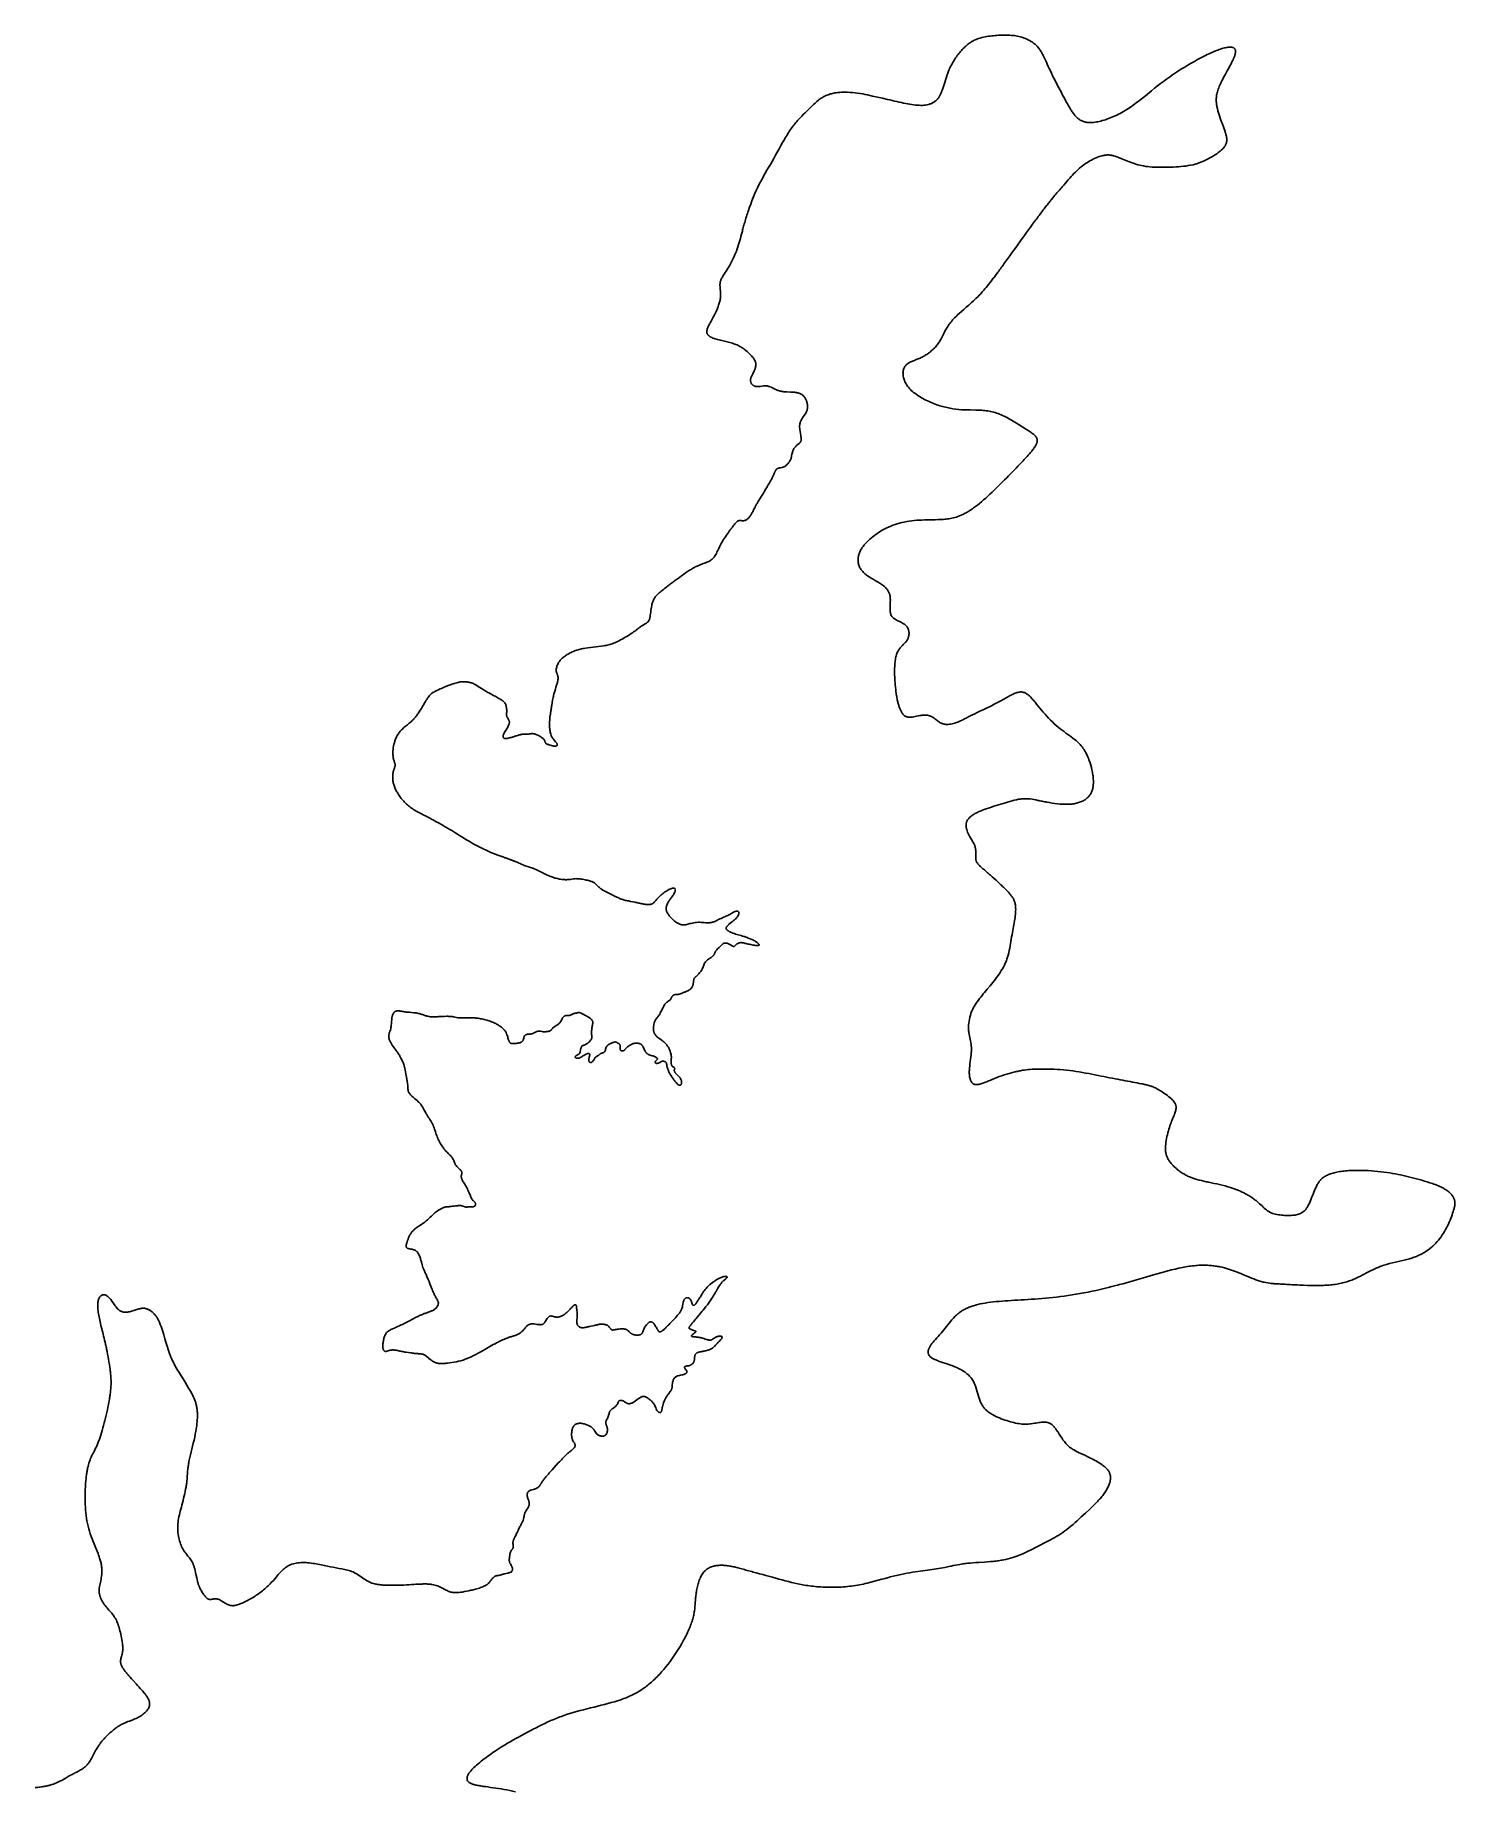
# Model space of a CAD drawing. Header units: millimetres. Extents: x -2727 to 5033, y -935 to 8668.
import ezdxf

# ---------------------------------------------------------------- set-up
doc = ezdxf.new("R2010")
doc.units = ezdxf.units.MM
doc.layers.add('172', color=7, linetype='Continuous')

msp = doc.modelspace()

# ---------------------------------------------------------------- linework, layer by layer
at = {"layer": '172', "elevation": 172}
msp.add_lwpolyline([(-2727, -911.2), (-2720.2, -910.8), (-2713.5, -910.3), (-2707, -909.7), (-2700.6, -909), (-2694.5, -908.2), (-2688.5, -907.4), (-2682.6, -906.5), (-2676.9, -905.5), (-2671.3, -904.4), (-2665.9, -903.3), (-2660.6, -902.1), (-2655.5, -900.9), (-2650.5, -899.6), (-2645.6, -898.3), (-2640.9, -896.9), (-2636.2, -895.4), (-2627.3, -892.4), (-2618.9, -889.2), (-2610.8, -885.9), (-2603.1, -882.5), (-2595.8, -879.1), (-2588.8, -875.5), (-2582, -872), (-2575.6, -868.4), (-2569.3, -864.9), (-2563.3, -861.4), (-2557.4, -857.9), (-2551.7, -854.6), (-2546, -851.3), (-2540.5, -848.2), (-2535, -845.2), (-2529.7, -842.3), (-2524.5, -839.5), (-2519.3, -836.8), (-2514.3, -834.2), (-2509.3, -831.6), (-2499.8, -826.7), (-2490.8, -821.9), (-2486.5, -819.6), (-2482.3, -817.3), (-2478.2, -815), (-2474.3, -812.7), (-2470.5, -810.4), (-2466.9, -808.1), (-2463.4, -805.7), (-2460.1, -803.4), (-2456.9, -800.9), (-2453.8, -798.5), (-2451, -796), (-2448.2, -793.4), (-2445.6, -790.8), (-2443.1, -788.1), (-2438.4, -782.7), (-2434.1, -777), (-2430.1, -771.1), (-2426.4, -765), (-2422.8, -758.8), (-2419.3, -752.3), (-2415.8, -745.5), (-2412.3, -738.6), (-2408.7, -731.5), (-2404.9, -724.2), (-2400.9, -716.6), (-2396.6, -708.9), (-2391.9, -700.9), (-2386.9, -692.8), (-2381.5, -684.4), (-2378.5, -680.2), (-2375.5, -675.9), (-2372.3, -671.6), (-2368.9, -667.2), (-2365.4, -662.7), (-2361.8, -658.3), (-2358, -653.8), (-2354, -649.2), (-2349.9, -644.6), (-2345.6, -640.1), (-2336.8, -630.9), (-2327.6, -621.9), (-2318.1, -613), (-2308.4, -604.5), (-2298.6, -596.4), (-2293.7, -592.5), (-2288.9, -588.7), (-2284.1, -585.1), (-2279.3, -581.7), (-2274.5, -578.4), (-2269.9, -575.3), (-2265.3, -572.4), (-2260.8, -569.7), (-2256.4, -567.1), (-2252, -564.8), (-2247.7, -562.6), (-2243.5, -560.5), (-2239.4, -558.6), (-2235.3, -556.8), (-2227.3, -553.5), (-2219.6, -550.5), (-2212, -547.7), (-2197.1, -542.3), (-2189.8, -539.6), (-2182.6, -536.7), (-2175.4, -533.5), (-2168.3, -530.1), (-2161.4, -526.5), (-2154.7, -522.6), (-2148.1, -518.6), (-2141.9, -514.5), (-2135.9, -510.1), (-2130.3, -505.6), (-2125.1, -501), (-2120.4, -496.2), (-2116.1, -491.3), (-2114.2, -488.9), (-2112.3, -486.4), (-2110.6, -483.8), (-2109.1, -481.3), (-2107.7, -478.7), (-2106.4, -476.1), (-2105.2, -473.5), (-2104.2, -470.8), (-2103.3, -468.1), (-2102.6, -465.4), (-2102, -462.7), (-2101.6, -460), (-2101.4, -457.2), (-2101.3, -454.5), (-2101.3, -451.7), (-2101.5, -448.8), (-2101.9, -446), (-2102.4, -443.2), (-2103.1, -440.3), (-2104, -437.4), (-2105, -434.5), (-2106.2, -431.6), (-2107.6, -428.6), (-2109.1, -425.6), (-2110.8, -422.6), (-2112.6, -419.5), (-2114.5, -416.3), (-2116.6, -413.2), (-2118.9, -409.9), (-2121.3, -406.6), (-2123.8, -403.3), (-2126.5, -399.8), (-2129.2, -396.4), (-2132.2, -392.8), (-2135.2, -389.2), (-2138.4, -385.4), (-2141.7, -381.6), (-2145.1, -377.7), (-2148.6, -373.7), (-2152.2, -369.7), (-2159.8, -361.3), (-2167.6, -352.7), (-2175.6, -343.9), (-2191.8, -326.1), (-2199.8, -317.3), (-2207.5, -308.6), (-2215, -300.2), (-2218.5, -296.1), (-2222, -292.1), (-2225.3, -288.2), (-2228.5, -284.3), (-2231.5, -280.6), (-2234.4, -277), (-2237.1, -273.5), (-2239.7, -270), (-2242.1, -266.7), (-2244.4, -263.4), (-2246.6, -260.2), (-2248.6, -257), (-2250.4, -253.9), (-2252.1, -250.9), (-2253.6, -247.9), (-2255, -245), (-2256.2, -242.1), (-2257.3, -239.3), (-2258.2, -236.5), (-2258.9, -233.7), (-2259.5, -230.9), (-2259.9, -228.2), (-2260.2, -225.4), (-2260.3, -222.7), (-2260.2, -220), (-2260, -217.2), (-2259.2, -211.7), (-2258, -206.1), (-2256.6, -200.3), (-2254.9, -194.3), (-2253.2, -188.1), (-2251.6, -181.5), (-2250.1, -174.5), (-2249.5, -170.9), (-2249, -167.1), (-2248.5, -163.3), (-2248.2, -159.3), (-2248, -155.1), (-2247.9, -150.9), (-2248, -146.5), (-2248.1, -142), (-2248.4, -137.4), (-2248.8, -132.8), (-2249.8, -123.2), (-2251.2, -113.5), (-2252.8, -103.6), (-2254.7, -93.6), (-2256.8, -83.7), (-2259, -73.9), (-2261.3, -64.2), (-2263.7, -54.8), (-2266.1, -45.7), (-2268.6, -36.9), (-2271.2, -28.4), (-2273.9, -20.2), (-2276.8, -12.3), (-2279.9, -4.6), (-2283.2, 2.8), (-2286.7, 9.9), (-2290.6, 16.7), (-2294.7, 23.2), (-2299.1, 29.4), (-2303.7, 35.5), (-2308.6, 41.4), (-2313.6, 47.2), (-2323.8, 58.7), (-2334.2, 70.4), (-2339.3, 76.5), (-2344.3, 82.8), (-2349.2, 89.4), (-2353.8, 96.2), (-2358.2, 103.2), (-2362.2, 110.4), (-2365.9, 117.7), (-2369.2, 125.2), (-2372, 132.7), (-2373.1, 136.6), (-2374.2, 140.4), (-2375.1, 144.2), (-2375.9, 148.1), (-2376.5, 151.9), (-2376.9, 155.8), (-2377.2, 159.7), (-2377.3, 163.5), (-2377.2, 167.4), (-2377.1, 171.3), (-2376.3, 179.1), (-2375.2, 186.9), (-2373.8, 194.8), (-2372.1, 202.7), (-2368.6, 218.9), (-2366.8, 227.1), (-2365.3, 235.5), (-2364, 244), (-2363, 252.7), (-2362.4, 261.6), (-2362.2, 270.7), (-2362.3, 275.4), (-2362.4, 280.1), (-2362.7, 284.9), (-2363.1, 289.7), (-2363.6, 294.7), (-2364.3, 299.7), (-2365, 304.8), (-2366, 310), (-2367, 315.3), (-2368.2, 320.7), (-2369.6, 326.2), (-2371.1, 331.8), (-2372.8, 337.5), (-2374.6, 343.3), (-2376.6, 349.3), (-2378.7, 355.3), (-2380.9, 361.4), (-2383.3, 367.6), (-2388.3, 380.3), (-2393.6, 393.3), (-2399.1, 406.6), (-2404.7, 420), (-2410.2, 433.7), (-2415.6, 447.5), (-2420.8, 461.3), (-2425.6, 475.2), (-2430, 489.1), (-2434, 503.1), (-2437.6, 517.2), (-2440.8, 531.3), (-2443.7, 545.6), (-2446.1, 560.1), (-2448.2, 574.8), (-2450, 589.8), (-2451.4, 605), (-2452.5, 620.5), (-2453.3, 636.4), (-2453.8, 652.5), (-2454, 668.7), (-2454, 684.9), (-2453.7, 701), (-2453.1, 716.9), (-2452.4, 732.5), (-2451.9, 740.1), (-2451.4, 747.6), (-2450.9, 755), (-2450.3, 762.2), (-2449.7, 769.2), (-2449, 776.1), (-2448.3, 782.8), (-2447.5, 789.2), (-2446.7, 795.5), (-2445.9, 801.6), (-2445.1, 807.5), (-2444.2, 813.2), (-2443.2, 818.7), (-2442.2, 824.2), (-2441.2, 829.4), (-2440.1, 834.5), (-2439, 839.5), (-2437.8, 844.3), (-2435.4, 853.7), (-2432.7, 862.6), (-2429.9, 871.2), (-2426.8, 879.4), (-2423.5, 887.4), (-2420.1, 895.2), (-2416.4, 902.9), (-2412.6, 910.6), (-2408.7, 918.4), (-2404.7, 926.3), (-2400.6, 934.5), (-2396.4, 942.9), (-2392.3, 951.7), (-2388.1, 961), (-2386, 965.8), (-2384, 970.8), (-2381.9, 975.9), (-2379.9, 981.2), (-2377.9, 986.6), (-2375.9, 992.2), (-2371.9, 1003.7), (-2368, 1015.6), (-2364.1, 1028.1), (-2360.3, 1040.9), (-2356.5, 1054.1), (-2352.8, 1067.7), (-2349.2, 1081.5), (-2345.6, 1095.6), (-2342.1, 1109.9), (-2338.7, 1124.4), (-2335.4, 1138.9), (-2332.2, 1153.4), (-2329.2, 1167.8), (-2326.3, 1182), (-2323.7, 1195.9), (-2321.3, 1209.6), (-2320.1, 1216.2), (-2319.1, 1222.7), (-2318.1, 1229.1), (-2317.2, 1235.4), (-2316.3, 1241.5), (-2315.5, 1247.5), (-2314.8, 1253.4), (-2314.2, 1259.1), (-2313.2, 1270.3), (-2312.4, 1281.2), (-2312, 1292), (-2311.8, 1302.7), (-2312, 1313.5), (-2312.4, 1324.6), (-2313.1, 1336), (-2313.6, 1341.8), (-2314.2, 1347.8), (-2314.8, 1354), (-2315.5, 1360.3), (-2316.3, 1366.8), (-2317.1, 1373.4), (-2319, 1387), (-2321, 1400.9), (-2323.3, 1415.1), (-2325.7, 1429.4), (-2328.3, 1443.8), (-2331, 1457.9), (-2333.7, 1471.9), (-2336.5, 1485.4), (-2337.8, 1492), (-2339.2, 1498.5), (-2340.6, 1504.8), (-2342, 1510.9), (-2344.7, 1522.8), (-2347.4, 1534.3), (-2350.1, 1545.3), (-2352.8, 1555.9), (-2355.4, 1566.2), (-2357.9, 1576.3), (-2360.4, 1586.1), (-2362.9, 1595.7), (-2367.6, 1614.8), (-2369.9, 1624.3), (-2372, 1633.6), (-2374, 1642.8), (-2375.9, 1651.9), (-2377.7, 1660.8), (-2379.3, 1669.5), (-2380.7, 1678), (-2382, 1686.2), (-2383, 1694.2), (-2383.8, 1701.8), (-2384.4, 1709.1), (-2384.7, 1716.1), (-2384.8, 1722.8), (-2384.7, 1729.1), (-2384.3, 1735.1), (-2383.7, 1740.8), (-2382.9, 1746.2), (-2381.8, 1751.3), (-2380.4, 1756), (-2378.9, 1760.4), (-2377, 1764.4), (-2375, 1768.2), (-2372.7, 1771.5), (-2370.3, 1774.4), (-2367.6, 1776.9), (-2364.8, 1779), (-2361.8, 1780.6), (-2358.7, 1781.7), (-2357, 1782.1), (-2355.4, 1782.3), (-2353.7, 1782.4), (-2352, 1782.4), (-2350.2, 1782.3), (-2348.5, 1782), (-2346.7, 1781.6), (-2344.8, 1781), (-2341.1, 1779.5), (-2337.3, 1777.5), (-2333.5, 1775.1), (-2329.5, 1772.1), (-2325.6, 1768.6), (-2321.6, 1764.7), (-2317.6, 1760.4), (-2313.5, 1755.6), (-2309.5, 1750.4), (-2305.4, 1744.9), (-2297.3, 1733.2), (-2289, 1721.5), (-2284.8, 1715.9), (-2280.6, 1710.6), (-2276.2, 1705.7), (-2274.1, 1703.5), (-2271.9, 1701.4), (-2269.6, 1699.4), (-2267.4, 1697.6), (-2265.1, 1696), (-2262.8, 1694.5), (-2260.5, 1693.1), (-2258.2, 1691.9), (-2255.8, 1690.9), (-2253.4, 1690), (-2248.6, 1688.5), (-2243.6, 1687.5), (-2238.5, 1687), (-2233.3, 1686.9), (-2228, 1687.1), (-2222.5, 1687.7), (-2216.9, 1688.6), (-2211.1, 1689.8), (-2205.3, 1691.2), (-2199.4, 1692.7), (-2187.6, 1696.1), (-2176.1, 1699.7), (-2170.6, 1701.4), (-2165.2, 1703), (-2160.1, 1704.5), (-2155.2, 1705.8), (-2150.5, 1706.9), (-2146, 1707.8), (-2141.6, 1708.3), (-2137.2, 1708.6), (-2132.8, 1708.6), (-2128.4, 1708.2), (-2123.9, 1707.4), (-2119.3, 1706.2), (-2114.5, 1704.5), (-2112, 1703.5), (-2109.4, 1702.4), (-2106.8, 1701.1), (-2104.2, 1699.8), (-2101.5, 1698.2), (-2098.8, 1696.6), (-2096, 1694.8), (-2093.3, 1692.9), (-2090.5, 1690.8), (-2087.7, 1688.6), (-2084.9, 1686.2), (-2082.1, 1683.7), (-2079.4, 1681), (-2076.6, 1678.2), (-2073.9, 1675.2), (-2071.2, 1672), (-2068.5, 1668.6), (-2065.9, 1665.1), (-2063.3, 1661.4), (-2060.8, 1657.5), (-2058.4, 1653.4), (-2056, 1649.2), (-2053.7, 1644.7), (-2051.4, 1640.1), (-2049.2, 1635.4), (-2047, 1630.4), (-2044.9, 1625.4), (-2042.9, 1620.2), (-2038.9, 1609.6), (-2035.1, 1598.6), (-2031.4, 1587.2), (-2027.8, 1575.7), (-2024.3, 1564), (-2017.5, 1540.6), (-2010.8, 1517.5), (-2007.4, 1506.1), (-2004, 1494.9), (-2000.5, 1483.8), (-1996.8, 1472.8), (-1993, 1462), (-1989.1, 1451.5), (-1984.9, 1441.1), (-1980.6, 1430.9), (-1976, 1421), (-1971.1, 1411.2), (-1966.1, 1401.7), (-1961, 1392.3), (-1955.7, 1383.1), (-1950.4, 1374.1), (-1939.5, 1356.4), (-1928.6, 1339.1), (-1918, 1322), (-1907.6, 1305.2), (-1897.6, 1288.6), (-1887.9, 1272.1), (-1878.5, 1255.8), (-1869.6, 1239.5), (-1865.4, 1231.2), (-1861.3, 1222.8), (-1857.5, 1214.3), (-1854, 1205.5), (-1850.8, 1196.4), (-1849.3, 1191.7), (-1847.9, 1186.9), (-1846.6, 1182.1), (-1845.4, 1177.1), (-1844.4, 1172), (-1843.4, 1166.8), (-1842.5, 1161.4), (-1841.8, 1156), (-1841.2, 1150.3), (-1840.7, 1144.6), (-1840.4, 1138.7), (-1840.1, 1132.7), (-1840, 1126.6), (-1840, 1120.3), (-1840.1, 1113.9), (-1840.3, 1107.4), (-1840.7, 1100.7), (-1841.1, 1094), (-1841.7, 1087.1), (-1842.4, 1080.1), (-1843.1, 1073), (-1844, 1065.8), (-1845, 1058.5), (-1846.1, 1051), (-1847.4, 1043.5), (-1848.7, 1035.8), (-1850.1, 1028.1), (-1851.6, 1020.2), (-1855, 1004.2), (-1858.6, 988), (-1862.5, 971.6), (-1866.5, 955.3), (-1870.5, 939), (-1874.4, 923.1), (-1878.1, 907.5), (-1879.9, 899.9), (-1881.6, 892.4), (-1883.2, 885.1), (-1884.7, 878), (-1886.1, 871), (-1887.4, 864.3), (-1888.6, 857.8), (-1889.6, 851.5), (-1890.5, 845.5), (-1891.3, 839.6), (-1892, 833.8), (-1892.6, 828.2), (-1893.6, 817.4), (-1894.4, 806.9), (-1895.8, 786.5), (-1896.5, 776.3), (-1897.5, 765.9), (-1898, 760.6), (-1898.7, 755.1), (-1899.4, 749.6), (-1900.2, 743.9), (-1901.2, 738.1), (-1902.2, 732.2), (-1904.4, 720.1), (-1906.9, 707.7), (-1909.6, 695.1), (-1915.6, 669.8), (-1918.7, 657.2), (-1921.8, 644.9), (-1924.9, 632.8), (-1927.9, 621.2), (-1930.9, 610), (-1933.6, 599.1), (-1936.3, 588.6), (-1938.7, 578.4), (-1940.9, 568.5), (-1942.9, 558.7), (-1944.5, 549), (-1945.9, 539.4), (-1946.9, 529.9), (-1947.6, 520.3), (-1947.8, 510.7), (-1947.7, 501.1), (-1947.2, 491.5), (-1946.4, 482), (-1945.3, 472.5), (-1943.8, 463.3), (-1942.1, 454.2), (-1940.1, 445.4), (-1937.8, 436.8), (-1935.2, 428.6), (-1932.4, 420.8), (-1929.5, 413.3), (-1926.3, 406.1), (-1922.9, 399.3), (-1919.4, 392.8), (-1915.8, 386.6), (-1912, 380.6), (-1908.1, 374.9), (-1904.2, 369.4), (-1900.2, 364.1), (-1892.1, 354), (-1884.1, 344), (-1880.1, 338.9), (-1876.3, 333.6), (-1872.6, 327.9), (-1869.1, 321.9), (-1867.4, 318.7), (-1865.7, 315.4), (-1864.1, 311.9), (-1862.6, 308.3), (-1861.1, 304.6), (-1859.7, 300.6), (-1858.3, 296.5), (-1857, 292.2), (-1854.6, 283.4), (-1852.3, 274.1), (-1850.2, 264.5), (-1848.1, 254.8), (-1844.1, 235.6), (-1842.1, 226.3), (-1840, 217.4), (-1838.9, 213.1), (-1837.8, 209), (-1836.6, 205), (-1835.4, 201.2), (-1834.2, 197.5), (-1832.9, 194), (-1830.3, 187.3), (-1827.6, 181.1), (-1824.8, 175.3), (-1822, 169.9), (-1819.1, 164.8), (-1816.2, 159.9), (-1813.2, 155.3), (-1807.3, 146.3), (-1804.4, 142), (-1801.5, 137.9), (-1798.5, 134), (-1795.5, 130.4), (-1792.5, 127.1), (-1789.4, 124.1), (-1786.2, 121.6), (-1782.9, 119.6), (-1781.3, 118.8), (-1779.6, 118.1), (-1777.9, 117.5), (-1776.1, 117.1), (-1772.6, 116.7), (-1768.9, 116.7), (-1765.2, 117.1), (-1761.3, 117.6), (-1753.6, 119.1), (-1749.6, 119.8), (-1745.7, 120.3), (-1741.7, 120.5), (-1737.8, 120.4), (-1733.8, 119.9), (-1729.9, 119), (-1725.9, 117.8), (-1722, 116.2), (-1718, 114.4), (-1714, 112.3), (-1709.9, 110.1), (-1705.8, 107.6), (-1697.3, 102.3), (-1688.5, 96.9), (-1683.9, 94.2), (-1679.3, 91.6), (-1674.4, 89.3), (-1669.4, 87.2), (-1664.3, 85.4), (-1658.9, 84), (-1656.2, 83.5), (-1653.4, 83.1), (-1650.6, 82.8), (-1647.7, 82.7), (-1644.7, 82.7), (-1641.7, 82.9), (-1638.6, 83.2), (-1635.5, 83.6), (-1629.1, 84.8), (-1622.6, 86.5), (-1615.9, 88.6), (-1609.1, 91.1), (-1602.2, 93.9), (-1595.3, 96.9), (-1588.2, 100.2), (-1581.2, 103.6), (-1567.1, 110.7), (-1553, 118.3), (-1539, 126.4), (-1525.1, 134.9), (-1518.3, 139.3), (-1511.5, 143.9), (-1504.8, 148.5), (-1498.1, 153.4), (-1491.5, 158.3), (-1485, 163.4), (-1478.5, 168.6), (-1472.2, 173.9), (-1465.9, 179.4), (-1459.7, 185), (-1453.7, 190.7), (-1447.7, 196.6), (-1441.9, 202.6), (-1436.1, 208.7), (-1424.9, 221.2), (-1414.1, 233.8), (-1403.5, 246.3), (-1398.2, 252.3), (-1393, 258.3), (-1387.8, 264), (-1382.5, 269.6), (-1377.3, 274.9), (-1372, 280), (-1366.6, 284.9), (-1361, 289.4), (-1355.3, 293.7), (-1349.3, 297.6), (-1343.1, 301.3), (-1336.6, 304.6), (-1329.8, 307.5), (-1326.2, 308.9), (-1322.6, 310.1), (-1315.1, 312.3), (-1307.2, 314.1), (-1299.1, 315.6), (-1290.7, 316.8), (-1282, 317.6), (-1273.2, 318.2), (-1264.2, 318.4), (-1255.1, 318.3), (-1245.9, 318), (-1236.7, 317.3), (-1227.4, 316.4), (-1218.2, 315.3), (-1208.9, 314.1), (-1199.7, 312.6), (-1181.4, 309.3), (-1163.6, 305.8), (-1154.8, 304), (-1146.3, 302.2), (-1137.9, 300.5), (-1129.6, 298.8), (-1113.6, 295.5), (-1097.9, 292.5), (-1082.4, 289.5), (-1066.9, 286.8), (-1051.4, 284.1), (-1035.8, 281.2), (-1028.1, 279.5), (-1020.3, 277.6), (-1012.5, 275.4), (-1004.8, 272.9), (-997.1, 270.1), (-989.5, 266.8), (-981.9, 263.1), (-974.4, 258.9), (-967, 254.4), (-959.6, 249.6), (-944.9, 239.7), (-930.2, 229.7), (-922.9, 224.9), (-915.6, 220.5), (-908.3, 216.4), (-901, 212.7), (-893.5, 209.4), (-885.8, 206.5), (-877.9, 203.9), (-869.6, 201.7), (-865.2, 200.7), (-860.8, 199.8), (-856.3, 199), (-851.6, 198.2), (-846.7, 197.6), (-841.7, 197), (-836.6, 196.4), (-831.2, 195.9), (-825.7, 195.5), (-820, 195.2), (-814, 194.9), (-807.9, 194.6), (-801.6, 194.4), (-795.2, 194.3), (-788.6, 194.2), (-781.9, 194.1), (-768.2, 194.2), (-754.2, 194.4), (-739.9, 194.7), (-725.7, 195.1), (-711.5, 195.7), (-697.5, 196.3), (-683.8, 197.1), (-670.6, 197.8), (-657.9, 198.6), (-645.6, 199.4), (-633.8, 200.1), (-622.5, 200.7), (-611.7, 201.1), (-606.4, 201.3), (-601.3, 201.4), (-596.4, 201.5), (-591.5, 201.4), (-586.7, 201.4), (-582.1, 201.2), (-577.6, 201), (-573.2, 200.7), (-569, 200.3), (-564.9, 199.8), (-560.9, 199.3), (-557, 198.6), (-549.5, 197.1), (-542.4, 195.4), (-535.7, 193.3), (-529.3, 191.1), (-523.2, 188.7), (-517.3, 186.1), (-511.7, 183.5), (-506.2, 180.8), (-500.9, 178), (-490.5, 172.5), (-480.4, 167.2), (-475.4, 164.8), (-470.3, 162.5), (-465.2, 160.4), (-460, 158.6), (-454.7, 157), (-449.3, 155.8), (-443.8, 154.9), (-438.1, 154.3), (-432.4, 154), (-426.5, 153.9), (-420.6, 154.1), (-414.7, 154.5), (-408.7, 155), (-402.8, 155.7), (-391, 157.4), (-379.5, 159.3), (-368.1, 161.5), (-356.6, 163.9), (-350.8, 165.2), (-344.8, 166.7), (-338.7, 168.2), (-332.4, 169.7), (-325.9, 171.4), (-319.3, 173.2), (-305.7, 177.1), (-299, 179.2), (-292.3, 181.4), (-285.9, 183.8), (-279.7, 186.2), (-273.8, 188.8), (-268.4, 191.5), (-265.8, 192.9), (-263.4, 194.3), (-258.9, 197.3), (-254.9, 200.3), (-251.3, 203.4), (-248, 206.6), (-245.1, 209.8), (-242.4, 212.9), (-239.9, 216), (-237.5, 219.1), (-235.3, 222.1), (-233.1, 224.9), (-230.9, 227.6), (-228.7, 230.1), (-226.6, 232.5), (-224.4, 234.7), (-222.2, 236.7), (-220.1, 238.6), (-218, 240.3), (-215.9, 241.8), (-213.8, 243), (-211.8, 244.1), (-209.8, 245), (-207.8, 245.7), (-205.8, 246.2), (-201.9, 246.9), (-197.8, 247.4), (-193.6, 248), (-191.4, 248.4), (-189.1, 248.9), (-186.8, 249.5), (-184.3, 250.3), (-181.7, 251.1), (-179.1, 252), (-176.2, 252.9), (-173.3, 253.8), (-170.1, 254.8), (-166.8, 255.7), (-163.4, 256.6), (-159.7, 257.5), (-151.9, 259), (-144, 260.7), (-140.1, 261.5), (-136.3, 262.5), (-132.8, 263.7), (-129.6, 265), (-126.7, 266.5), (-124.2, 268.2), (-123.1, 269.2), (-122.2, 270.2), (-120.6, 272.4), (-119.4, 274.8), (-118.6, 277.3), (-118.2, 280), (-118, 282.7), (-118.2, 285.4), (-118.6, 288.1), (-119.2, 290.8), (-120, 293.4), (-121, 295.9), (-122.1, 298.3), (-124.5, 302.7), (-127.1, 306.9), (-129.6, 311), (-131.8, 315.1), (-132.8, 317.2), (-133.5, 319.4), (-134.2, 321.6), (-134.7, 324), (-135.1, 326.4), (-135.3, 329), (-135.4, 331.7), (-135.4, 334.6), (-135.3, 337.6), (-135.1, 340.9), (-134.8, 344.4), (-134.4, 348.1), (-133.9, 351.9), (-133.3, 355.8), (-131.8, 363.8), (-130.8, 367.6), (-129.8, 371.3), (-128.7, 374.9), (-127.5, 378.1), (-126.2, 381.1), (-124.9, 383.7), (-123.4, 385.9), (-121.9, 388), (-120.5, 389.8), (-119.1, 391.4), (-116.5, 394.6), (-115.5, 396.2), (-114.6, 397.9), (-114, 399.8), (-113.7, 401.9), (-113.6, 404.2), (-113.6, 406.6), (-113.9, 409.2), (-114.2, 411.9), (-114.9, 417.6), (-115.4, 423.4), (-115.4, 426.2), (-115.2, 429), (-114.8, 431.7), (-114.2, 434.4), (-113.4, 437.1), (-112.4, 440), (-111.1, 442.9), (-109.7, 446.1), (-108.1, 449.5), (-106.4, 453.2), (-104.5, 457.1), (-102.4, 461.5), (-100.1, 466.3), (-97.8, 471.4), (-95.3, 476.7), (-92.8, 482.2), (-87.6, 493.4), (-82.4, 504.4), (-79.8, 509.6), (-77.3, 514.6), (-74.9, 519.2), (-72.6, 523.5), (-70.4, 527.6), (-68.3, 531.4), (-66.3, 535), (-64.5, 538.5), (-62.9, 541.8), (-61.3, 545.1), (-60, 548.2), (-58.9, 551.4), (-57.9, 554.6), (-57.1, 557.9), (-55.8, 564.4), (-54.8, 570.9), (-53.6, 577.5), (-52.8, 580.7), (-51.9, 583.9), (-50.8, 587.1), (-49.6, 590.3), (-48.1, 593.4), (-46.5, 596.5), (-43, 602.6), (-39.4, 608.4), (-35.7, 614.2), (-32.4, 619.7), (-31, 622.4), (-29.6, 625.1), (-28.5, 627.8), (-27.5, 630.5), (-26.7, 633.2), (-26.2, 636), (-25.9, 638.8), (-25.9, 641.7), (-26.1, 644.7), (-26.7, 647.8), (-27.5, 650.9), (-28.5, 654.2), (-30.9, 660.8), (-33.5, 667.6), (-34.7, 671.1), (-35.7, 674.5), (-36.6, 678), (-37.2, 681.4), (-37.5, 684.8), (-37.6, 688.2), (-37.4, 691.4), (-36.9, 694.6), (-36.2, 697.5), (-35.2, 700.3), (-33.9, 703), (-32.3, 705.3), (-30.4, 707.5), (-28.2, 709.3), (-25.7, 710.9), (-23, 712.3), (-20.1, 713.4), (-17.1, 714.4), (-10.6, 716.1), (-3.8, 717.8), (2.8, 719.6), (6, 720.7), (9.1, 722), (12.2, 723.3), (15, 724.8), (17.8, 726.4), (20.4, 728.1), (22.8, 729.9), (25.1, 731.8), (27.2, 733.9), (29, 736), (30.7, 738.3), (32.3, 740.7), (34.1, 743.5), (35, 745.1), (36, 746.8), (37.1, 748.6), (38.3, 750.6), (39.7, 752.7), (41.2, 755), (42.9, 757.6), (44.8, 760.3), (46.9, 763.3), (49.3, 766.5), (51.8, 770), (54.7, 773.7), (57.8, 777.8), (61.3, 782.1), (65, 786.8), (69.1, 791.7), (73.5, 796.9), (78.2, 802.4), (83, 808.1), (88.1, 814), (93.4, 820), (98.8, 826.1), (109.9, 838.5), (121.3, 851), (132.6, 863.3), (138.2, 869.3), (143.7, 875.1), (149.1, 880.7), (154.3, 886.1), (159.4, 891.3), (164.2, 896.1), (168.8, 900.7), (173.2, 904.9), (177.2, 908.8), (181.1, 912.4), (184.6, 915.6), (188, 918.6), (191.1, 921.3), (194, 923.8), (196.7, 926.1), (199.3, 928.1), (201.6, 930), (203.8, 931.7), (205.8, 933.3), (207.6, 934.7), (209.3, 936), (210.9, 937.2), (213.7, 939.4), (216, 941.5), (218, 943.6), (219.8, 945.8), (221.2, 948.1), (222.4, 950.4), (223.3, 952.8), (223.9, 955.3), (224.2, 957.7), (224.3, 960.2), (224.1, 962.7), (223.6, 965.1), (222.8, 967.5), (221.8, 969.8), (220.5, 972.1), (219, 974.4), (215.8, 979.2), (214.1, 981.8), (212.4, 984.6), (210.9, 987.6), (209.4, 990.8), (208.2, 994.4), (207.1, 998.2), (206.3, 1002.4), (205.7, 1006.8), (205.4, 1011.3), (205.2, 1016), (205.2, 1020.8), (205.4, 1025.5), (205.7, 1030.2), (206.2, 1034.7), (206.9, 1039.1), (207.6, 1043.2), (208.5, 1047.1), (209.5, 1050.7), (210.6, 1054), (211.9, 1057.1), (213.3, 1060), (214.9, 1062.7), (216.7, 1065.1), (218.6, 1067.4), (220.7, 1069.4), (223, 1071.3), (225.5, 1073.1), (228.2, 1074.6), (231.1, 1076), (234.1, 1077.2), (237.4, 1078.1), (240.9, 1078.9), (244.5, 1079.4), (248.3, 1079.7), (252.3, 1079.8), (256.5, 1079.6), (260.9, 1079.1), (265.4, 1078.4), (270, 1077.5), (274.6, 1076.4), (279.3, 1075.1), (283.9, 1073.6), (288.4, 1071.9), (292.8, 1070.2), (297, 1068.3), (301, 1066.4), (304.7, 1064.3), (308.2, 1062.2), (311.4, 1060.1), (314.4, 1057.8), (317.1, 1055.5), (319.7, 1053.1), (322.1, 1050.7), (324.3, 1048.2), (326.4, 1045.5), (328.4, 1042.9), (332, 1037.3), (335.5, 1031.5), (339.2, 1025.9), (341.3, 1023.3), (343.6, 1020.7), (346, 1018.4), (348.8, 1016.2), (351.9, 1014.3), (355.3, 1012.6), (359, 1011.3), (362.9, 1010.2), (366.9, 1009.5), (371, 1009.2), (375, 1009.2), (378.9, 1009.7), (382.7, 1010.7), (384.5, 1011.3), (386.2, 1012.1), (387.8, 1012.9), (389.3, 1014), (390.8, 1015.1), (392.1, 1016.4), (393.3, 1017.8), (394.5, 1019.2), (396.4, 1022.5), (398, 1026.1), (399.3, 1029.9), (400.2, 1033.9), (400.7, 1038), (401, 1042.1), (400.9, 1046.2), (400.6, 1050.2), (399.9, 1054.1), (399.1, 1057.7), (398, 1061.2), (396.9, 1064.5), (395.7, 1067.6), (394.5, 1070.7), (393.5, 1073.6), (392.6, 1076.4), (391.9, 1079.2), (391.6, 1081.8), (391.5, 1084.4), (391.9, 1087), (392.5, 1089.5), (393.5, 1092.1), (394.6, 1094.6), (397.3, 1099.6), (400.2, 1104.8), (402.9, 1110.2), (404.1, 1113.1), (405.1, 1115.9), (406.9, 1121.7), (408.4, 1127.4), (409.8, 1132.8), (410.5, 1135.4), (411.3, 1137.7), (412.1, 1139.9), (412.9, 1142), (413.8, 1143.9), (414.9, 1145.7), (416.1, 1147.4), (417.4, 1149.1), (418.9, 1150.8), (420.6, 1152.5), (422.5, 1154.2), (424.7, 1156), (427.1, 1157.8), (429.7, 1159.8), (435.4, 1164), (441.2, 1168.4), (444, 1170.8), (446.7, 1173.2), (449.1, 1175.6), (451.3, 1178.1), (453.2, 1180.6), (454.7, 1183.1), (456, 1185.7), (457.1, 1188.2), (458.9, 1192.9), (459.7, 1195.1), (460.6, 1197.1), (461.6, 1198.9), (462.8, 1200.5), (464.2, 1201.9), (465.9, 1202.9), (467.9, 1203.7), (470, 1204.3), (472.3, 1204.6), (474.8, 1204.6), (477.3, 1204.5), (479.9, 1204.1), (482.5, 1203.5), (485.1, 1202.7), (487.6, 1201.7), (490, 1200.5), (494.5, 1197.8), (498.8, 1194.9), (503.1, 1191.9), (505.2, 1190.6), (507.4, 1189.4), (509.7, 1188.4), (512.1, 1187.6), (514.6, 1187), (517.1, 1186.7), (519.8, 1186.6), (522.5, 1186.8), (525.4, 1187.2), (528.3, 1187.9), (531.4, 1188.8), (534.5, 1190), (537.7, 1191.5), (541, 1193.3), (544.4, 1195.3), (547.9, 1197.5), (554.9, 1202.5), (561.9, 1207.7), (568.7, 1212.8), (572, 1215.2), (575.2, 1217.5), (578.3, 1219.6), (581.2, 1221.4), (584.2, 1223), (587.1, 1224.3), (590, 1225.3), (592.9, 1226.1), (595.9, 1226.4), (599, 1226.5), (602.2, 1226.1), (605.5, 1225.3), (609.1, 1224.2), (612.7, 1222.6), (616.5, 1220.7), (620.3, 1218.5), (624.1, 1216), (627.9, 1213.3), (631.6, 1210.5), (635.2, 1207.5), (638.6, 1204.4), (641.9, 1201.3), (644.9, 1198.2), (647.6, 1195.1), (650.1, 1192), (652.4, 1189), (654.5, 1185.9), (656.4, 1182.9), (658.1, 1179.9), (659.7, 1176.9), (662.6, 1171), (665, 1165.1), (667.3, 1159.4), (669.5, 1154.1), (670.7, 1151.6), (671.9, 1149.3), (673.2, 1147.1), (674.7, 1145.2), (676.2, 1143.4), (677.9, 1141.9), (679.7, 1140.6), (681.6, 1139.6), (683.5, 1138.8), (685.4, 1138.3), (687.2, 1138.1), (689, 1138.2), (690.7, 1138.6), (692.3, 1139.3), (693.7, 1140.4), (694.8, 1141.8), (695.8, 1143.5), (696.7, 1145.5), (697.4, 1147.8), (698, 1150.4), (698.6, 1153.1), (699.1, 1156.1), (699.6, 1159.3), (700.1, 1162.6), (700.7, 1166), (701.4, 1169.5), (703.1, 1176.9), (705.2, 1184.5), (707.8, 1192.3), (710.8, 1200.1), (712.5, 1204), (714.4, 1207.8), (718.4, 1215.4), (722.7, 1222.8), (727.3, 1229.8), (731.9, 1236.3), (734.1, 1239.4), (736.3, 1242.3), (738.5, 1245.1), (740.5, 1247.7), (744.4, 1252.8), (746.1, 1255.3), (747.7, 1257.8), (749.2, 1260.4), (750.5, 1263.1), (751.7, 1265.9), (752.6, 1268.9), (753.4, 1272), (754, 1275.4), (754.5, 1278.9), (754.9, 1282.6), (755.5, 1290.1), (756.4, 1297.8), (756.9, 1301.5), (757.6, 1305.2), (758.5, 1308.8), (759.5, 1312.3), (760.8, 1315.6), (762.2, 1318.8), (763.9, 1321.8), (765.7, 1324.7), (767.8, 1327.3), (770, 1329.7), (772.5, 1331.9), (775.1, 1333.9), (778, 1335.6), (781, 1337.1), (784.2, 1338.3), (787.4, 1339.4), (794.3, 1341.1), (801.2, 1342.5), (807.9, 1343.8), (811.2, 1344.5), (814.3, 1345.4), (817.3, 1346.2), (820, 1347.2), (822.7, 1348.2), (825.1, 1349.3), (827.3, 1350.4), (829.2, 1351.6), (831, 1352.9), (832.4, 1354.2), (833.6, 1355.5), (834.5, 1356.8), (835.1, 1358.2), (835.5, 1359.6), (835.6, 1361.1), (835.5, 1362.5), (835.2, 1364), (834.7, 1365.5), (834, 1367), (833.1, 1368.5), (831, 1371.5), (828.6, 1374.5), (826.2, 1377.5), (825.1, 1378.9), (824.1, 1380.3), (823.3, 1381.6), (822.7, 1382.9), (822.3, 1384.2), (822.3, 1385.4), (822.6, 1386.5), (823.1, 1387.5), (823.9, 1388.5), (825, 1389.4), (826.3, 1390.2), (827.7, 1391), (829.4, 1391.6), (831.1, 1392.2), (834.9, 1393), (838.8, 1393.5), (843, 1394), (847.3, 1394.6), (849.4, 1395.1), (851.7, 1395.8), (853.9, 1396.6), (856.2, 1397.7), (858.4, 1399.1), (860.7, 1400.7), (862.9, 1402.5), (865.1, 1404.6), (867.2, 1406.8), (869.1, 1409.2), (870.9, 1411.7), (872.5, 1414.3), (873.9, 1417), (875.1, 1419.8), (875.9, 1422.6), (876.6, 1425.3), (877, 1428.1), (877.3, 1430.9), (877.6, 1436.4), (877.8, 1441.6), (878, 1444.2), (878.3, 1446.6), (878.8, 1449), (879.5, 1451.2), (880.3, 1453.4), (881.4, 1455.5), (882.6, 1457.4), (884, 1459.2), (885.6, 1460.9), (887.4, 1462.5), (889.4, 1463.9), (891.5, 1465.2), (893.8, 1466.3), (896.3, 1467.4), (898.9, 1468.2), (901.7, 1469), (904.6, 1469.7), (907.7, 1470.4), (911, 1471), (914.5, 1471.6), (918.2, 1472.2), (922, 1472.9), (926, 1473.6), (930.2, 1474.4), (934.5, 1475.3), (938.9, 1476.2), (947.9, 1478.5), (952.3, 1479.9), (956.7, 1481.3), (960.9, 1483), (965, 1484.7), (968.8, 1486.7), (972.4, 1488.8), (975.7, 1491.1), (978.8, 1493.5), (981.7, 1496), (984.3, 1498.6), (986.7, 1501.1), (989, 1503.7), (991.1, 1506.1), (993.1, 1508.5), (995, 1510.7), (996.8, 1512.8), (998.5, 1514.6), (1000.1, 1516.3), (1001.7, 1517.9), (1003.2, 1519.3), (1006.1, 1522), (1011.6, 1526.9), (1014.2, 1529.5), (1016.9, 1532.3), (1019.4, 1535.2), (1021.7, 1538.3), (1023.9, 1541.4), (1025.8, 1544.6), (1026.5, 1546.2), (1027.1, 1547.8), (1027.5, 1549.2), (1027.7, 1550.6), (1027.6, 1551.9), (1027.1, 1553), (1026.4, 1554.1), (1025.2, 1554.9), (1023.7, 1555.5), (1021.7, 1556), (1019.4, 1556.3), (1016.9, 1556.4), (1014.1, 1556.2), (1011.2, 1556), (1008.1, 1555.5), (1005, 1554.9), (1002, 1554), (999, 1553.1), (996.1, 1551.9), (993.4, 1550.6), (990.8, 1549.2), (988.3, 1547.7), (983.7, 1544.5), (979.5, 1541.5), (975.5, 1538.7), (973.6, 1537.6), (971.7, 1536.6), (969.7, 1535.8), (967.8, 1535.1), (965.7, 1534.7), (963.6, 1534.4), (961.4, 1534.3), (959.1, 1534.4), (956.7, 1534.6), (954.1, 1535), (951.3, 1535.5), (948.2, 1536.3), (945, 1537.1), (941.7, 1538.1), (934.7, 1540.3), (927.6, 1542.6), (920.7, 1544.9), (917.3, 1545.9), (914.2, 1546.8), (911.1, 1547.6), (908.2, 1548.3), (905.5, 1548.9), (902.8, 1549.4), (897.8, 1550.3), (892.9, 1550.8), (888.2, 1551.2), (883.5, 1551.5), (879, 1551.7), (874.7, 1551.9), (870.9, 1552.2), (869.2, 1552.4), (867.6, 1552.6), (866.2, 1552.9), (864.9, 1553.2), (863.8, 1553.6), (862.9, 1554.1), (862.2, 1554.5), (861.6, 1555.1), (861.2, 1555.7), (861, 1556.4), (860.9, 1557.1), (861.1, 1557.9), (861.4, 1558.8), (861.8, 1559.7), (862.5, 1560.7), (863.3, 1561.7), (864.2, 1562.8), (865.3, 1563.9), (867.8, 1566.3), (870.8, 1568.7), (874, 1571.3), (877.4, 1573.8), (880.5, 1576.2), (881.8, 1577.3), (883, 1578.3), (884, 1579.3), (884.7, 1580.2), (885, 1581), (885.1, 1581.7), (884.9, 1582.2), (884.4, 1582.8), (883.6, 1583.2), (882.6, 1583.7), (881.3, 1584.1), (879.9, 1584.6), (878.2, 1585.1), (876.4, 1585.6), (874.5, 1586.2), (872.4, 1587), (868, 1588.7), (863.4, 1590.5), (859, 1592.5), (857, 1593.4), (855.1, 1594.4), (853.4, 1595.2), (851.8, 1596.1), (850.5, 1596.8), (849.4, 1597.6), (848.5, 1598.3), (847.8, 1599), (847.3, 1599.8), (847, 1600.6), (846.8, 1601.4), (846.9, 1602.3), (847.2, 1603.3), (847.6, 1604.5), (848.2, 1605.7), (849.1, 1607.1), (850.1, 1608.7), (851.4, 1610.5), (852.9, 1612.5), (854.6, 1614.8), (856.6, 1617.3), (858.9, 1620.1), (861.5, 1623.3), (864.4, 1626.7), (867.5, 1630.6), (870.9, 1634.7), (874.6, 1639), (878.4, 1643.5), (882.3, 1648.2), (886.3, 1653), (894.5, 1662.7), (902.5, 1672.2), (906.4, 1676.8), (910.2, 1681.3), (917.6, 1690.1), (924.8, 1698.9), (932, 1707.9), (935.7, 1712.6), (939.4, 1717.4), (943.2, 1722.4), (947.1, 1727.5), (954.8, 1738.2), (962.5, 1749), (969.8, 1759.7), (973.3, 1764.9), (976.6, 1770), (979.7, 1774.9), (982.6, 1779.6), (985.3, 1784.1), (987.9, 1788.4), (990.3, 1792.6), (992.6, 1796.7), (994.8, 1800.6), (996.9, 1804.3), (1000.9, 1811.4), (1004.8, 1818.1), (1008.6, 1824.4), (1010.4, 1827.3), (1012.2, 1830.1), (1014, 1832.8), (1015.7, 1835.4), (1017.3, 1837.8), (1018.8, 1840.1), (1020.3, 1842.3), (1021.8, 1844.3), (1024.5, 1847.9), (1027.1, 1851.3), (1030, 1854.4), (1033.2, 1857.5), (1035, 1859.1), (1037, 1860.8), (1045.6, 1867.8), (1047.6, 1869.5), (1049.6, 1871.2), (1051.3, 1872.8), (1052.8, 1874.3), (1054, 1875.7), (1054.8, 1877), (1055.3, 1878.1), (1055.4, 1879.2), (1055.3, 1880), (1054.8, 1880.8), (1054, 1881.4), (1053, 1881.9), (1051.7, 1882.3), (1050.1, 1882.5), (1048.4, 1882.6), (1046.5, 1882.6), (1044.4, 1882.5), (1042.2, 1882.3), (1037.5, 1881.5), (1032.5, 1880.4), (1027.5, 1878.9), (1022.8, 1877.3), (1018.4, 1875.5), (1014.4, 1873.6), (1010.6, 1871.5), (1003.2, 1867.1), (987.8, 1857.5), (984.2, 1855.2), (980.9, 1852.9), (977.7, 1850.6), (974.7, 1848.5), (963.5, 1839.9), (960.7, 1837.7), (957.9, 1835.3), (955.1, 1832.7), (952.2, 1829.9), (949.3, 1826.8), (946.5, 1823.5), (940.7, 1816.9), (935.1, 1810.4), (929.6, 1804), (927, 1800.5), (924.4, 1796.8), (922, 1792.7), (919.5, 1788.4), (914.5, 1779.5), (911.8, 1775.1), (908.9, 1770.8), (905.9, 1766.7), (903, 1762.7), (900.1, 1758.9), (897.5, 1755.2), (895.1, 1751.6), (893, 1748.1), (891, 1744.8), (889.2, 1741.6), (887.5, 1738.6), (885.8, 1735.7), (884, 1732.9), (882.2, 1730.5), (880.3, 1728.3), (878.2, 1726.6), (877.1, 1725.9), (876, 1725.3), (874.8, 1724.9), (873.7, 1724.6), (872.5, 1724.5), (871.4, 1724.4), (870.3, 1724.6), (869.3, 1724.9), (868.3, 1725.4), (867.4, 1726), (866.6, 1726.8), (866, 1727.8), (865.4, 1728.9), (864.8, 1730.2), (863.9, 1733.1), (863.1, 1736.3), (862.2, 1739.6), (861.2, 1742.9), (859.9, 1746.1), (858.4, 1749.2), (856.7, 1752.2), (855, 1755), (853.1, 1757.8), (851.2, 1760.3), (849.1, 1762.6), (847.9, 1763.5), (846.7, 1764.4), (845.3, 1765.1), (843.9, 1765.7), (842.3, 1766.1), (840.6, 1766.3), (838.8, 1766.4), (836.9, 1766.3), (835, 1765.9), (833, 1765.4), (831, 1764.7), (829.1, 1763.9), (827.3, 1762.8), (825.5, 1761.6), (823.9, 1760.2), (822.4, 1758.6), (821.1, 1756.9), (820, 1755), (819, 1753), (818.1, 1750.8), (816.7, 1746.2), (815.7, 1741.4), (813.8, 1731.5), (811.7, 1721.6), (810.6, 1716.6), (809.2, 1711.6), (807.7, 1706.4), (806.7, 1703.8), (805.7, 1701.1), (804.5, 1698.3), (803, 1695.3), (801.4, 1692.3), (799.4, 1689.1), (797.2, 1685.7), (794.7, 1682.1), (791.8, 1678.3), (788.5, 1674.3), (784.9, 1670.1), (781.1, 1665.7), (777.1, 1661.3), (772.9, 1656.7), (764.1, 1647.4), (755.1, 1638.1), (746.4, 1629.1), (742.1, 1624.7), (738, 1620.4), (734, 1616.3), (730.1, 1612.3), (726.4, 1608.5), (722.8, 1604.9), (719.4, 1601.5), (716.2, 1598.4), (713.1, 1595.6), (710.3, 1593), (707.6, 1590.7), (705.1, 1588.6), (702.8, 1586.8), (700.7, 1585.2), (698.7, 1583.9), (696.8, 1582.7), (695.1, 1581.7), (693.5, 1580.9), (691.9, 1580.3), (690.5, 1579.8), (689.2, 1579.4), (688, 1579.2), (686.8, 1579.2), (685.7, 1579.3), (684.7, 1579.6), (683.7, 1580), (682.7, 1580.6), (681.8, 1581.3), (680.8, 1582.3), (679.9, 1583.4), (679, 1584.7), (678, 1586.2), (677.1, 1587.8), (676.1, 1589.5), (675, 1591.4), (674, 1593.5), (671.6, 1597.8), (669, 1602.6), (666, 1607.6), (662.7, 1612.7), (659.3, 1617.7), (655.7, 1622.3), (653.9, 1624.5), (652, 1626.4), (650.2, 1628.2), (648.4, 1629.7), (646.6, 1631.1), (644.8, 1632.2), (643.1, 1633.2), (641.3, 1633.9), (639.6, 1634.4), (637.8, 1634.6), (636.1, 1634.6), (634.5, 1634.4), (632.8, 1633.9), (631.2, 1633.2), (629.6, 1632.2), (628, 1631.1), (626.4, 1629.8), (624.8, 1628.3), (621.6, 1625), (618.3, 1621.3), (614.9, 1617.4), (611.5, 1613.2), (608.1, 1608.9), (605, 1604.4), (602.2, 1599.6), (601, 1597.1), (599.9, 1594.6), (597.9, 1589.5), (596.2, 1584.5), (594.6, 1579.8), (593.7, 1577.5), (592.8, 1575.5), (591.8, 1573.6), (590.6, 1571.8), (589.4, 1570.3), (588.1, 1568.9), (586.7, 1567.6), (585.1, 1566.6), (583.4, 1565.6), (581.6, 1564.8), (579.7, 1564.1), (577.6, 1563.5), (575.4, 1563), (573.1, 1562.6), (570.6, 1562.2), (568, 1562), (562.6, 1561.8), (557, 1562.1), (551.4, 1562.8), (548.6, 1563.4), (545.8, 1564.1), (543.1, 1564.9), (540.5, 1565.8), (538, 1566.9), (535.5, 1568), (533.2, 1569.3), (530.9, 1570.6), (528.8, 1571.9), (526.8, 1573.4), (524.9, 1574.9), (523.2, 1576.4), (520.1, 1579.4), (517.3, 1582.5), (514.4, 1585.5), (512.9, 1586.9), (511.2, 1588.2), (509.4, 1589.4), (507.4, 1590.6), (505.1, 1591.6), (502.6, 1592.6), (500, 1593.4), (497.1, 1594.1), (494.1, 1594.7), (491, 1595.2), (487.7, 1595.5), (484.4, 1595.8), (477.5, 1596), (470.4, 1595.7), (463.4, 1595), (456.6, 1594.1), (450.2, 1593), (447.2, 1592.4), (444.3, 1591.9), (441.6, 1591.3), (439.1, 1590.8), (436.8, 1590.3), (434.6, 1589.9), (432.5, 1589.7), (430.6, 1589.6), (428.7, 1589.6), (426.9, 1589.9), (425.3, 1590.4), (423.6, 1591.2), (422, 1592.2), (420.5, 1593.6), (418.9, 1595.2), (417.4, 1597), (414.3, 1601), (411.3, 1605.2), (408.3, 1609.1), (406.8, 1610.8), (405.3, 1612.3), (403.7, 1613.5), (402.2, 1614.6), (400.6, 1615.6), (399, 1616.4), (395.8, 1617.6), (392.5, 1618.6), (389.2, 1619.6), (385.7, 1620.5), (381.9, 1621.3), (379.9, 1621.6), (377.7, 1621.9), (375.5, 1622.1), (373, 1622.2), (370.4, 1622.1), (367.6, 1622), (364.6, 1621.7), (361.4, 1621.3), (358.1, 1620.8), (354.5, 1620.1), (350.8, 1619.4), (346.9, 1618.6), (342.8, 1617.7), (338.6, 1616.8), (334.3, 1615.8), (329.8, 1614.7), (320.4, 1612.5), (310.9, 1610.3), (301.5, 1608.1), (297, 1607.1), (292.7, 1606.2), (288.6, 1605.3), (284.7, 1604.5), (281.1, 1603.8), (277.9, 1603.2), (274.8, 1602.8), (272, 1602.4), (269.4, 1602.1), (267, 1602), (264.7, 1602), (262.5, 1602.1), (260.4, 1602.3), (258.3, 1602.7), (254.3, 1603.8), (250.5, 1605.4), (248.6, 1606.3), (246.9, 1607.4), (245.2, 1608.6), (243.6, 1609.9), (242.1, 1611.3), (240.7, 1612.8), (239.4, 1614.4), (238.3, 1616), (237.2, 1617.8), (236.4, 1619.7), (235.6, 1621.7), (235, 1623.9), (234.5, 1626.2), (234.1, 1628.6), (233.9, 1631.2), (233.8, 1634), (233.8, 1637), (234, 1640.2), (234.2, 1643.5), (234.5, 1647), (235.3, 1654.2), (236, 1661.6), (236.4, 1669), (236.5, 1672.7), (236.5, 1676.3), (236.3, 1679.7), (236, 1683.1), (235.2, 1689.6), (234.3, 1695.7), (233.5, 1701.4), (233.1, 1704.1), (232.8, 1706.7), (232.6, 1709.1), (232.4, 1711.4), (232.3, 1713.6), (232.2, 1715.7), (232, 1717.6), (231.8, 1719.4), (231.5, 1721), (231.2, 1722.5), (230.7, 1723.8), (230.2, 1725), (229.4, 1726), (228.6, 1726.8), (227.5, 1727.4), (226.4, 1727.7), (225, 1727.8), (223.5, 1727.6), (221.9, 1727), (220.1, 1726.2), (218.1, 1724.9), (215.9, 1723.3), (213.6, 1721.2), (211.1, 1718.8), (208.5, 1716.1), (205.7, 1713.1), (202.7, 1710), (199.7, 1706.6), (196.5, 1703.2), (193.2, 1699.6), (186.2, 1692.6), (178.9, 1685.8), (175.2, 1682.6), (171.4, 1679.5), (167.6, 1676.6), (163.8, 1673.9), (160.1, 1671.4), (156.3, 1669.1), (152.6, 1667), (149, 1665.2), (145.5, 1663.7), (142.1, 1662.5), (138.7, 1661.5), (135.4, 1660.8), (132.3, 1660.3), (129.2, 1660), (126.1, 1660), (123.1, 1660.1), (120.2, 1660.4), (117.4, 1660.8), (111.8, 1662.1), (106.4, 1663.6), (101.2, 1665.1), (98.6, 1665.7), (96.2, 1666.1), (93.7, 1666.4), (91.4, 1666.4), (89.1, 1666.1), (86.8, 1665.5), (84.7, 1664.6), (82.5, 1663.4), (80.5, 1662), (78.5, 1660.4), (76.6, 1658.6), (74.7, 1656.6), (72.9, 1654.4), (71.2, 1652.2), (68, 1647.4), (62.2, 1637.4), (59.4, 1632.7), (57.9, 1630.5), (56.4, 1628.5), (54.8, 1626.6), (53.2, 1625), (51.4, 1623.5), (49.5, 1622.3), (47.5, 1621.2), (45.4, 1620.4), (43.2, 1619.7), (40.8, 1619.2), (38.2, 1618.9), (35.5, 1618.7), (32.6, 1618.7), (29.5, 1618.9), (26.2, 1619.1), (22.8, 1619.5), (15.7, 1620.5), (8.3, 1621.6), (1.1, 1622.5), (-2.5, 1622.9), (-5.9, 1623.1), (-9.2, 1623.2), (-12.3, 1623.1), (-15.4, 1622.8), (-18.3, 1622.4), (-21.1, 1621.8), (-23.8, 1621), (-26.5, 1620), (-29.1, 1618.7), (-31.6, 1617.3), (-34, 1615.6), (-36.4, 1613.7), (-38.8, 1611.6), (-41.1, 1609.3), (-43.4, 1606.9), (-48, 1601.6), (-52.5, 1596.2), (-57.2, 1590.8), (-61.9, 1585.7), (-66.8, 1581), (-72, 1576.5), (-77.5, 1572.5), (-80.4, 1570.6), (-83.4, 1568.9), (-86.5, 1567.2), (-89.7, 1565.6), (-93, 1564.1), (-96.5, 1562.7), (-100.1, 1561.3), (-103.9, 1560), (-107.8, 1558.6), (-111.9, 1557.3), (-116.2, 1555.9), (-120.7, 1554.4), (-125.3, 1552.9), (-130.2, 1551.4), (-135.3, 1549.7), (-140.6, 1547.8), (-146.2, 1545.8), (-152.2, 1543.6), (-158.4, 1541.1), (-165.1, 1538.4), (-172.1, 1535.3), (-175.7, 1533.6), (-179.5, 1531.9), (-183.4, 1530), (-187.4, 1528.1), (-191.5, 1526), (-195.7, 1523.9), (-204.4, 1519.4), (-213.4, 1514.5), (-222.6, 1509.5), (-232, 1504.3), (-250.7, 1493.7), (-259.9, 1488.4), (-268.9, 1483.3), (-277.6, 1478.4), (-285.9, 1473.7), (-293.8, 1469.3), (-301.4, 1465.2), (-308.6, 1461.3), (-315.5, 1457.6), (-322.1, 1454.1), (-328.6, 1450.8), (-334.8, 1447.7), (-341, 1444.8), (-347, 1442), (-353, 1439.3), (-364.8, 1434.2), (-376.6, 1429.6), (-388.3, 1425.4), (-400.2, 1421.7), (-412.3, 1418.5), (-424.6, 1415.7), (-437, 1413.3), (-449.4, 1411.3), (-461.7, 1409.6), (-473.7, 1408.2), (-479.5, 1407.6), (-485.3, 1407.1), (-490.9, 1406.6), (-496.4, 1406.3), (-501.8, 1406.1), (-507.1, 1406.1), (-512.2, 1406.3), (-517.2, 1406.6), (-522.1, 1407.2), (-526.8, 1408), (-531.4, 1409), (-535.9, 1410.3), (-540.2, 1411.8), (-544.3, 1413.6), (-548.3, 1415.5), (-552.2, 1417.7), (-556, 1419.9), (-559.6, 1422.3), (-563.2, 1424.9), (-566.6, 1427.5), (-573, 1432.9), (-579.2, 1438.5), (-585.2, 1443.8), (-588.1, 1446.3), (-591.1, 1448.6), (-594.1, 1450.7), (-597.2, 1452.6), (-600.4, 1454.3), (-603.6, 1455.6), (-606.9, 1456.7), (-610.4, 1457.6), (-614.1, 1458.3), (-618, 1458.8), (-622.1, 1459.3), (-626.5, 1459.7), (-631.2, 1460), (-636.1, 1460.4), (-641.5, 1460.8), (-647.1, 1461.3), (-653.1, 1461.9), (-659.4, 1462.6), (-665.9, 1463.3), (-672.5, 1464.1), (-685.9, 1465.9), (-699.2, 1467.9), (-705.7, 1469), (-711.9, 1470.1), (-717.9, 1471.3), (-723.7, 1472.5), (-729.2, 1473.6), (-734.5, 1474.7), (-739.6, 1475.8), (-744.4, 1476.8), (-749.1, 1477.7), (-753.5, 1478.5), (-757.7, 1479.2), (-761.7, 1479.7), (-765.5, 1480.1), (-769.1, 1480.3), (-772.6, 1480.3), (-775.8, 1480.3), (-779, 1480.1), (-782, 1479.8), (-784.8, 1479.4), (-787.6, 1478.9), (-792.8, 1477.6), (-797.8, 1476), (-802.4, 1474.4), (-804.6, 1473.8), (-806.8, 1473.2), (-808.8, 1472.8), (-810.8, 1472.6), (-812.8, 1472.6), (-814.6, 1472.9), (-816.4, 1473.5), (-818, 1474.4), (-819.6, 1475.7), (-821, 1477.3), (-822.4, 1479.2), (-823.5, 1481.6), (-824.5, 1484.2), (-825.4, 1487.3), (-826, 1490.8), (-826.4, 1494.6), (-826.6, 1498.9), (-826.6, 1503.5), (-826.4, 1508.4), (-826, 1513.6), (-825.5, 1518.9), (-824.7, 1524.3), (-823.8, 1529.7), (-822.8, 1535), (-821.6, 1540.3), (-820.3, 1545.2), (-819, 1550), (-817.5, 1554.4), (-815.9, 1558.5), (-814.2, 1562.3), (-812.3, 1565.8), (-810.3, 1569.1), (-808.1, 1572.2), (-805.7, 1575.1), (-803.2, 1577.8), (-800.3, 1580.4), (-797.3, 1582.8), (-793.9, 1585), (-790.3, 1587.2), (-786.5, 1589.4), (-782.4, 1591.5), (-778, 1593.6), (-773.4, 1595.7), (-768.5, 1597.9), (-763.3, 1600.2), (-757.8, 1602.6), (-752.1, 1605.2), (-746.1, 1608), (-739.8, 1610.9), (-733.3, 1614), (-726.7, 1617.2), (-719.9, 1620.5), (-706, 1627.4), (-677.9, 1641.8), (-664.2, 1649), (-657.5, 1652.4), (-650.9, 1655.8), (-644.5, 1659.1), (-638.2, 1662.3), (-632.2, 1665.3), (-626.3, 1668.1), (-620.6, 1670.7), (-615.1, 1673.1), (-609.9, 1675.2), (-604.8, 1677.2), (-600, 1679), (-595.4, 1680.6), (-590.9, 1682.2), (-586.6, 1683.6), (-582.4, 1685), (-578.4, 1686.3), (-570.7, 1689), (-563.3, 1691.9), (-559.8, 1693.5), (-556.4, 1695.1), (-553.1, 1696.9), (-549.9, 1698.7), (-546.8, 1700.6), (-543.9, 1702.7), (-541, 1704.9), (-538.4, 1707.3), (-535.8, 1709.7), (-533.5, 1712.4), (-531.3, 1715.1), (-529.3, 1718), (-527.5, 1720.9), (-526, 1723.9), (-524.8, 1726.9), (-523.9, 1729.9), (-523.3, 1733), (-523, 1736), (-523.2, 1739), (-523.6, 1741.9), (-524.5, 1744.8), (-525.6, 1747.8), (-526.9, 1750.8), (-528.5, 1753.9), (-530.3, 1757.2), (-532.3, 1760.6), (-534.4, 1764.1), (-536.5, 1767.9), (-538.8, 1771.9), (-541.1, 1776.2), (-543.4, 1780.7), (-545.7, 1785.4), (-548.1, 1790.4), (-550.4, 1795.5), (-552.8, 1800.9), (-555.2, 1806.4), (-557.6, 1812), (-560, 1817.8), (-564.8, 1829.7), (-569.5, 1841.8), (-574.2, 1854), (-578.8, 1865.9), (-581.1, 1871.7), (-583.4, 1877.4), (-585.7, 1882.9), (-588, 1888.1), (-590.3, 1893.2), (-592.5, 1898.1), (-594.7, 1902.8), (-596.8, 1907.3), (-598.8, 1911.7), (-600.8, 1915.9), (-602.6, 1920), (-604.3, 1924), (-605.9, 1927.9), (-607.3, 1931.7), (-609.7, 1939.2), (-611.8, 1946.6), (-613.8, 1954.3), (-614.8, 1958.4), (-615.9, 1962.6), (-617.1, 1967), (-618.3, 1971.6), (-619.8, 1976.5), (-621.4, 1981.5), (-623.1, 1986.6), (-625.1, 1991.7), (-627.2, 1996.8), (-629.5, 2001.6), (-632, 2006.3), (-634.7, 2010.6), (-637.6, 2014.6), (-639.2, 2016.4), (-640.8, 2018), (-642.5, 2019.6), (-644.2, 2021), (-647.8, 2023.5), (-651.5, 2025.5), (-655.4, 2027.2), (-659.3, 2028.6), (-663.2, 2029.7), (-667, 2030.6), (-670.8, 2031.3), (-674.5, 2032), (-678, 2032.6), (-681.2, 2033.2), (-684.3, 2033.9), (-687.1, 2034.7), (-689.6, 2035.5), (-691.9, 2036.4), (-693.9, 2037.5), (-695.6, 2038.7), (-697.1, 2040.1), (-698.2, 2041.6), (-699, 2043.4), (-699.5, 2045.3), (-699.7, 2047.5), (-699.5, 2049.9), (-699.2, 2052.5), (-698.6, 2055.2), (-697.8, 2058.2), (-696.9, 2061.3), (-695.9, 2064.5), (-694.7, 2067.9), (-693.5, 2071.4), (-691, 2078.7), (-688.3, 2086.3), (-685.4, 2094.2), (-682.1, 2102), (-680.3, 2105.8), (-678.3, 2109.7), (-676.1, 2113.4), (-673.8, 2117.1), (-671.3, 2120.6), (-668.7, 2124.1), (-665.9, 2127.5), (-662.9, 2130.9), (-659.7, 2134.1), (-656.4, 2137.3), (-652.8, 2140.5), (-649.2, 2143.5), (-645.3, 2146.6), (-641.3, 2149.5), (-632.9, 2155.4), (-624.1, 2161.2), (-615.1, 2167), (-606.3, 2173), (-602, 2176), (-597.8, 2179.2), (-589.8, 2185.7), (-582.1, 2192.4), (-574.9, 2199.1), (-567.9, 2205.7), (-561.2, 2212.1), (-554.7, 2218.2), (-548.3, 2223.9), (-541.9, 2229.4), (-535.5, 2234.7), (-528.9, 2239.7), (-522.1, 2244.4), (-515.2, 2248.9), (-511.8, 2250.9), (-508.3, 2252.8), (-504.9, 2254.6), (-501.5, 2256.2), (-498.1, 2257.7), (-494.8, 2258.9), (-491.6, 2259.9), (-488.4, 2260.8), (-485.3, 2261.5), (-482.1, 2262), (-475.8, 2262.8), (-469.1, 2263.4), (-465.6, 2263.7), (-461.9, 2264), (-458, 2264.3), (-453.9, 2264.8), (-445.5, 2265.8), (-437, 2266.8), (-428.7, 2267.9), (-424.7, 2268.4), (-421, 2268.8), (-417.5, 2269.2), (-414.3, 2269.5), (-411.4, 2269.7), (-408.7, 2269.9), (-406.2, 2270), (-403.9, 2270), (-401.7, 2269.9), (-399.7, 2269.7), (-396, 2269.1), (-392.6, 2268.1), (-389.3, 2266.8), (-382.8, 2264), (-379.5, 2262.9), (-376.2, 2262.1), (-372.6, 2261.7), (-368.9, 2261.7), (-364.8, 2261.9), (-360.4, 2262.1), (-355.5, 2262.2), (-350.2, 2262.3), (-344.7, 2262.4), (-339.4, 2262.5), (-336.8, 2262.7), (-334.5, 2262.9), (-332.3, 2263.3), (-330.3, 2263.7), (-328.5, 2264.2), (-327, 2264.9), (-325.7, 2265.6), (-324.6, 2266.5), (-323.6, 2267.4), (-322.8, 2268.4), (-321.6, 2270.6), (-320.7, 2273.1), (-320.1, 2275.6), (-319.8, 2278.3), (-320, 2281), (-320.3, 2282.4), (-320.7, 2283.8), (-321.4, 2285.1), (-322.1, 2286.4), (-323.1, 2287.7), (-324.3, 2288.9), (-326.9, 2291.5), (-329.9, 2294), (-333.1, 2296.8), (-336, 2299.9), (-337.4, 2301.6), (-338.6, 2303.4), (-339.8, 2305.3), (-340.9, 2307.3), (-343, 2311.7), (-345, 2316.5), (-347.2, 2321.8), (-348.3, 2324.6), (-349.5, 2327.6), (-352.1, 2333.8), (-355, 2340.2), (-358, 2346.9), (-361.3, 2353.8), (-364.6, 2360.6), (-368.1, 2367.4), (-371.7, 2374), (-375.2, 2380.3), (-378.7, 2386.3), (-382.2, 2391.9), (-385.5, 2397.1), (-388.6, 2402), (-391.3, 2406.5), (-393.7, 2410.9), (-394.6, 2413), (-395.5, 2415.1), (-396.1, 2417.2), (-396.7, 2419.3), (-397.4, 2423.5), (-397.7, 2427.6), (-397.5, 2431.7), (-397.1, 2435.7), (-396.3, 2439.7), (-395.6, 2443.7), (-395.1, 2447.5), (-395, 2449.3), (-395, 2451.2), (-395.2, 2452.9), (-395.6, 2454.7), (-396.3, 2456.3), (-397.1, 2457.9), (-398.2, 2459.5), (-399.4, 2461.1), (-400.8, 2462.6), (-402.3, 2464.2), (-405.8, 2467.5), (-409.6, 2470.9), (-413.6, 2474.7), (-417.7, 2478.8), (-421.7, 2483.2), (-425.5, 2488), (-427.2, 2490.5), (-428.9, 2493.2), (-430.4, 2495.9), (-431.7, 2498.7), (-434.2, 2504.4), (-436.5, 2510.4), (-439, 2516.4), (-440.4, 2519.4), (-441.9, 2522.4), (-443.6, 2525.4), (-445.5, 2528.3), (-447.6, 2531.2), (-449.8, 2534), (-454.5, 2539.4), (-459.4, 2544.7), (-464.3, 2549.7), (-469, 2554.5), (-473.4, 2559.1), (-477.5, 2563.5), (-481.4, 2567.7), (-485.2, 2571.9), (-488.8, 2576.1), (-492.3, 2580.2), (-495.7, 2584.5), (-499.1, 2589.1), (-502.6, 2594), (-504.3, 2596.6), (-506.1, 2599.4), (-509.6, 2605.3), (-513.2, 2611.7), (-516.7, 2618.3), (-520.1, 2625), (-523.3, 2631.8), (-526.4, 2638.5), (-529.3, 2645.2), (-532, 2651.9), (-534.5, 2658.7), (-537, 2665.8), (-539.3, 2673), (-544, 2687.9), (-546.5, 2695.3), (-549.3, 2702.5), (-552.3, 2709.5), (-555.5, 2716.2), (-559, 2722.6), (-562.7, 2728.9), (-566.4, 2734.9), (-570.2, 2740.8), (-574, 2746.7), (-578, 2752.8), (-580.1, 2756.1), (-582.2, 2759.5), (-584.4, 2763.2), (-586.6, 2767.1), (-588.9, 2771.2), (-591.3, 2775.7), (-593.8, 2780.3), (-596.4, 2785.2), (-601.8, 2795.1), (-607.4, 2805.1), (-610.4, 2809.9), (-613.4, 2814.6), (-616.5, 2819), (-619.6, 2823.2), (-622.8, 2827.1), (-626.1, 2830.8), (-629.4, 2834.2), (-632.8, 2837.5), (-639.7, 2843.8), (-646.8, 2849.9), (-654.1, 2855.9), (-661.5, 2862.2), (-668.5, 2868.6), (-671.9, 2871.9), (-675, 2875.2), (-677.9, 2878.5), (-680.5, 2881.9), (-682.7, 2885.2), (-684.6, 2888.6), (-686.1, 2892.1), (-687.3, 2895.5), (-688.1, 2898.9), (-688.8, 2902.3), (-689.2, 2905.7), (-689.5, 2909.1), (-689.9, 2915.8), (-690.2, 2922.2), (-690.8, 2928.4), (-691.6, 2934.7), (-692.6, 2941.1), (-693.7, 2947.8), (-694.3, 2951.5), (-695, 2955.2), (-695.6, 2959.2), (-696.2, 2963.4), (-696.9, 2967.7), (-697.6, 2972.2), (-698.9, 2981.4), (-700.4, 2990.7), (-702, 3000.1), (-703.7, 3009.3), (-705.6, 3018.4), (-707.9, 3027.4), (-709.2, 3032), (-710.6, 3036.6), (-712.2, 3041.3), (-714, 3046.1), (-715.9, 3051), (-717.9, 3056), (-720.2, 3061.1), (-722.5, 3066.2), (-727.6, 3076.4), (-732.9, 3086.3), (-735.7, 3091), (-738.4, 3095.6), (-741.2, 3100), (-743.9, 3104.1), (-746.6, 3108), (-749.3, 3111.8), (-754.6, 3118.9), (-759.9, 3125.6), (-765, 3132.3), (-770, 3139.1), (-774.9, 3146.1), (-779.5, 3153.2), (-783.6, 3160.3), (-785.4, 3163.8), (-787.1, 3167.3), (-788.7, 3170.7), (-790, 3173.9), (-791.1, 3177.2), (-792, 3180.3), (-792.8, 3183.4), (-793.3, 3186.4), (-793.7, 3189.4), (-793.9, 3192.4), (-793.9, 3195.4), (-793.7, 3198.3), (-793.4, 3201.3), (-792.9, 3204.3), (-792.2, 3207.4), (-791.4, 3210.4), (-789.5, 3216.6), (-787.4, 3223), (-785.4, 3229.4), (-783.6, 3235.9), (-782.2, 3242.5), (-781.1, 3249.2), (-780.3, 3256), (-779.7, 3263), (-779.2, 3270.1), (-778.7, 3277.3), (-778.2, 3284.6), (-777.5, 3291.8), (-776.5, 3298.7), (-775.9, 3302), (-775.2, 3305.2), (-774.3, 3308.2), (-773.3, 3311.1), (-772.3, 3313.8), (-771.1, 3316.3), (-769.8, 3318.7), (-768.5, 3320.9), (-767, 3322.9), (-765.5, 3324.8), (-763.9, 3326.5), (-762.2, 3328), (-760.5, 3329.4), (-758.7, 3330.5), (-756.9, 3331.5), (-755, 3332.3), (-753, 3333), (-750.9, 3333.5), (-748.6, 3333.8), (-746.3, 3334), (-743.8, 3334.1), (-741.2, 3334), (-738.4, 3333.8), (-735.4, 3333.4), (-732.3, 3333), (-729, 3332.5), (-725.4, 3331.8), (-721.6, 3331.2), (-717.6, 3330.5), (-713.3, 3329.8), (-708.8, 3329.1), (-703.9, 3328.4), (-698.8, 3327.8), (-693.3, 3327.2), (-687.6, 3326.7), (-681.7, 3326.2), (-669.5, 3325.2), (-657, 3324), (-650.9, 3323.3), (-644.9, 3322.5), (-639.1, 3321.5), (-633.5, 3320.5), (-628.2, 3319.2), (-623, 3317.9), (-618.2, 3316.5), (-613.5, 3315), (-609, 3313.6), (-604.6, 3312.1), (-600.4, 3310.6), (-596.4, 3309.2), (-592.5, 3307.8), (-588.6, 3306.6), (-584.9, 3305.5), (-581.3, 3304.5), (-574.1, 3302.8), (-567.2, 3301.6), (-560.2, 3300.9), (-553.1, 3300.6), (-545.8, 3300.7), (-542, 3300.8), (-538.1, 3301.1), (-534.1, 3301.3), (-529.9, 3301.7), (-525.5, 3302), (-521, 3302.4), (-516.2, 3302.7), (-511.1, 3303.1), (-505.8, 3303.4), (-500.3, 3303.7), (-488.9, 3304.1), (-477.4, 3304.2), (-471.8, 3304.2), (-466.3, 3304.1), (-461, 3303.8), (-456, 3303.5), (-451.3, 3303), (-446.9, 3302.4), (-442.8, 3301.7), (-439, 3301), (-431.7, 3299.4), (-424.7, 3297.9), (-417.5, 3296.7), (-413.8, 3296.3), (-409.8, 3296), (-405.8, 3295.8), (-401.6, 3295.6), (-392.9, 3295.7), (-383.8, 3295.9), (-374.4, 3296.3), (-365, 3296.6), (-355.3, 3296.8), (-345.3, 3296.7), (-340.2, 3296.6), (-334.8, 3296.4), (-329.4, 3296), (-323.7, 3295.5), (-317.8, 3294.9), (-311.7, 3294.2), (-305.4, 3293.3), (-298.9, 3292.2), (-292.3, 3291.1), (-285.6, 3289.8), (-278.9, 3288.3), (-272.1, 3286.7), (-265.4, 3285), (-258.7, 3283.1), (-252, 3281.2), (-245.5, 3279.1), (-239.2, 3276.9), (-233, 3274.5), (-226.9, 3272.1), (-221, 3269.6), (-215.3, 3267), (-209.8, 3264.3), (-204.5, 3261.6), (-199.5, 3258.8), (-194.6, 3255.9), (-190, 3253), (-185.6, 3250), (-181.4, 3247.1), (-177.5, 3244.1), (-173.8, 3241), (-170.4, 3238), (-167.2, 3234.9), (-164.3, 3231.8), (-161.6, 3228.7), (-159.1, 3225.5), (-156.9, 3222.4), (-154.9, 3219.3), (-153.2, 3216.1), (-151.6, 3213), (-150.2, 3209.8), (-147.9, 3203.6), (-146, 3197.5), (-144.2, 3191.5), (-142.6, 3185.7), (-140.9, 3180.2), (-139.3, 3175.1), (-138.4, 3172.7), (-137.5, 3170.4), (-136.6, 3168.3), (-135.7, 3166.3), (-134.7, 3164.5), (-133.7, 3162.9), (-132.6, 3161.4), (-131.4, 3160.1), (-130, 3159), (-128.4, 3158), (-126.6, 3157.2), (-124.5, 3156.5), (-122.2, 3156), (-119.5, 3155.7), (-116.4, 3155.4), (-113, 3155.4), (-109.3, 3155.4), (-105.4, 3155.6), (-101.3, 3155.9), (-97.2, 3156.4), (-93.1, 3156.9), (-89, 3157.6), (-85, 3158.4), (-81.3, 3159.3), (-77.9, 3160.2), (-74.8, 3161.3), (-72, 3162.5), (-69.5, 3163.8), (-67.3, 3165.2), (-65.4, 3166.8), (-63.7, 3168.5), (-62.2, 3170.3), (-60.9, 3172.2), (-59.8, 3174.3), (-58.9, 3176.6), (-58.1, 3179), (-56.6, 3184.2), (-55.2, 3189.6), (-54.3, 3192.1), (-53.3, 3194.6), (-52.1, 3196.9), (-50.6, 3199), (-48.8, 3200.8), (-46.7, 3202.4), (-44.3, 3203.6), (-41.5, 3204.5), (-38.6, 3205.3), (-35.5, 3205.8), (-29.1, 3206.6), (-22.7, 3207.1), (-19.7, 3207.4), (-16.9, 3207.7), (-14.3, 3208.2), (-11.9, 3208.7), (-9.7, 3209.3), (-7.6, 3210), (-3.7, 3211.6), (-0.1, 3213.3), (3.5, 3215.3), (7.2, 3217.3), (11.2, 3219.2), (15.3, 3220.9), (17.5, 3221.6), (19.7, 3222.2), (22, 3222.7), (24.4, 3222.9), (26.9, 3223), (29.3, 3223), (34.5, 3222.5), (44.9, 3220.8), (50, 3220.1), (54.9, 3219.8), (59.6, 3219.8), (64.1, 3220.2), (68.4, 3220.7), (72.6, 3221.4), (76.7, 3222.1), (80.6, 3222.9), (84.3, 3223.9), (87.6, 3225.2), (89.2, 3226), (90.6, 3226.9), (91.8, 3227.9), (93, 3229), (95.1, 3231.7), (97.3, 3234.7), (98.5, 3236.3), (99.9, 3238), (101.6, 3239.8), (103.4, 3241.6), (105.6, 3243.5), (108.2, 3245.4), (111, 3247.3), (114.1, 3249.3), (120.8, 3253.5), (127.7, 3257.9), (131, 3260.3), (134.2, 3262.7), (137.1, 3265.3), (139.7, 3267.9), (142.1, 3270.7), (144.1, 3273.5), (146, 3276.4), (147.7, 3279.3), (150.6, 3284.9), (153.4, 3290.3), (154.8, 3292.8), (156.2, 3295.2), (157.7, 3297.3), (159.3, 3299.3), (161, 3301.1), (162.8, 3302.8), (164.6, 3304.2), (166.5, 3305.4), (168.5, 3306.5), (170.5, 3307.4), (172.5, 3308.1), (174.6, 3308.6), (176.8, 3308.9), (178.9, 3309.1), (183.3, 3309.2), (187.7, 3309.1), (191.9, 3309.1), (194, 3309.2), (196, 3309.5), (197.9, 3310), (199.8, 3310.6), (203.3, 3312.2), (206.8, 3314), (210.3, 3316), (213.7, 3317.7), (217.4, 3319.1), (221, 3320.2), (224.7, 3321), (228.3, 3321.7), (231.7, 3322.3), (234.9, 3323.1), (237.8, 3323.8), (240.6, 3324.5), (243.5, 3324.8), (245, 3324.8), (246.6, 3324.7), (248.3, 3324.4), (250.1, 3323.9), (252, 3323.3), (254, 3322.5), (256.1, 3321.6), (258.3, 3320.6), (260.7, 3319.4), (263.2, 3318.2), (265.8, 3316.8), (268.6, 3315.4), (271.5, 3313.9), (274.5, 3312.3), (281, 3309), (287.6, 3305.5), (294.2, 3301.8), (300.4, 3298), (303.3, 3296.1), (306, 3294.2), (308.5, 3292.2), (310.8, 3290.2), (312.8, 3288.2), (314.7, 3286.2), (316.3, 3284.1), (317.7, 3282.1), (318.9, 3280), (319.9, 3277.9), (320.6, 3275.8), (321.1, 3273.7), (321.3, 3271.6), (321.3, 3269.4), (321.2, 3267.3), (321, 3265.1), (320.1, 3260.5), (319, 3255.9), (317.9, 3250.9), (316.9, 3245.8), (316.1, 3240.5), (315.5, 3235.2), (315.1, 3230.1), (314.7, 3225.1), (314.5, 3220.5), (314.4, 3216.2), (314.4, 3212.2), (314.5, 3208.5), (314.8, 3205), (315.1, 3201.8), (315.5, 3198.7), (315.9, 3195.8), (316.1, 3192.9), (316.1, 3190.1), (315.8, 3187.3), (315.2, 3184.6), (314.2, 3181.8), (312.9, 3179.1), (311.3, 3176.3), (309.4, 3173.6), (307.3, 3170.9), (305, 3168.3), (302.5, 3165.6), (299.7, 3163), (296.8, 3160.4), (293.8, 3157.9), (290.7, 3155.5), (287.4, 3153.3), (284.2, 3151.4), (281, 3149.8), (277.7, 3148.5), (274.6, 3147.4), (271.6, 3146.4), (268.7, 3145.3), (266.1, 3144), (263.7, 3142.3), (261.5, 3140.3), (259.6, 3137.9), (257.9, 3135.3), (256.6, 3132.4), (255.5, 3129.2), (254.7, 3125.9), (253.6, 3118.8), (252.6, 3111.8), (252, 3108.5), (251, 3105.3), (250.4, 3103.8), (249.6, 3102.4), (248.7, 3101), (247.6, 3099.8), (246.3, 3098.6), (244.8, 3097.5), (241.5, 3095.5), (234.3, 3091.8), (231.1, 3089.9), (229.7, 3088.9), (228.5, 3087.8), (227.4, 3086.7), (226.6, 3085.6), (226, 3084.4), (225.6, 3083.3), (225.5, 3082.1), (225.5, 3081), (225.8, 3080), (226.4, 3079), (227.2, 3078), (228.3, 3077.2), (229.5, 3076.4), (231, 3075.8), (232.7, 3075.3), (234.6, 3074.9), (236.6, 3074.7), (238.7, 3074.6), (241, 3074.8), (243.3, 3075.1), (245.6, 3075.6), (248, 3076.4), (250.4, 3077.3), (252.8, 3078.5), (257.7, 3081.1), (262.6, 3084.2), (267.5, 3087.4), (272.4, 3090.6), (277.1, 3093.5), (281.7, 3096.1), (284, 3097.2), (286.1, 3098.2), (288.2, 3099.1), (290.2, 3099.9), (292.1, 3100.5), (293.9, 3101), (295.6, 3101.3), (297.2, 3101.4), (298.6, 3101.4), (300, 3101.1), (301.1, 3100.7), (302.1, 3100), (302.9, 3099.1), (303.6, 3098), (304, 3096.6), (304.2, 3095), (304.2, 3093.1), (304, 3091), (303.6, 3088.7), (303.2, 3086.3), (302, 3081.2), (300.8, 3075.9), (300.3, 3073.3), (299.9, 3070.9), (299.6, 3068.5), (299.4, 3066.3), (299.4, 3064.3), (299.5, 3062.3), (299.7, 3060.6), (300.1, 3058.9), (300.5, 3057.5), (301, 3056.1), (301.7, 3054.9), (302.4, 3053.9), (303.3, 3053), (304.2, 3052.2), (305.1, 3051.7), (306.2, 3051.2), (307.3, 3050.9), (308.5, 3050.8), (309.7, 3050.9), (310.9, 3051.1), (312.2, 3051.5), (313.5, 3052.1), (314.8, 3052.8), (316.1, 3053.7), (317.5, 3054.8), (318.8, 3056), (321.4, 3058.8), (323.9, 3062), (326.3, 3065.3), (328.4, 3068.8), (330.3, 3072.2), (332.2, 3075.4), (334.1, 3078.4), (336.2, 3081.1), (337.3, 3082.3), (338.6, 3083.3), (341.3, 3085.2), (344.2, 3086.7), (347.1, 3088), (349.9, 3089.3), (352.4, 3090.7), (354.5, 3092.3), (356.3, 3094), (359.5, 3097.3), (361.2, 3098.8), (362.9, 3100), (364.7, 3101.1), (366.6, 3101.9), (368.6, 3102.6), (370.7, 3103.1), (374.8, 3104), (376.9, 3104.5), (379, 3105.4), (381, 3106.6), (382.1, 3107.5), (383.1, 3108.4), (385, 3110.7), (386.8, 3113.2), (388.4, 3116), (389.6, 3118.9), (390.5, 3121.7), (391.2, 3124.5), (392.4, 3129.9), (393.2, 3132.7), (394.5, 3135.5), (396.1, 3138.2), (398.1, 3141), (400.4, 3143.6), (402.8, 3146), (405.4, 3148.2), (408.1, 3150.2), (410.9, 3151.9), (413.8, 3153.5), (416.9, 3155), (420.2, 3156.4), (427.1, 3159.3), (430.5, 3160.6), (433.7, 3161.8), (436.7, 3162.8), (439.3, 3163.6), (441.8, 3164.1), (443.1, 3164.2), (444.4, 3164.2), (445.7, 3164), (447.2, 3163.7), (448.8, 3163.2), (450.6, 3162.5), (452.4, 3161.7), (454.4, 3160.7), (458.6, 3158.2), (462.6, 3155.3), (464.5, 3153.8), (466.2, 3152.2), (467.7, 3150.7), (468.9, 3149.1), (469.8, 3147.5), (470.5, 3146), (470.9, 3144.5), (471.1, 3143), (471.1, 3140), (470.8, 3136.9), (470.5, 3133.6), (470.4, 3130.1), (470.7, 3126.5), (471, 3124.8), (471.4, 3123.1), (472, 3121.5), (472.7, 3120), (473.5, 3118.7), (474.5, 3117.5), (475.6, 3116.5), (476.8, 3115.8), (478.2, 3115.2), (479.7, 3114.9), (481.3, 3114.7), (483, 3114.8), (484.7, 3115.1), (486.5, 3115.6), (488.3, 3116.3), (490, 3117.2), (491.8, 3118.3), (493.5, 3119.6), (495.2, 3121), (496.9, 3122.6), (500.3, 3126.1), (503.6, 3129.7), (507, 3133.3), (510.5, 3136.6), (514.1, 3139.6), (517.8, 3142.2), (521.4, 3144.6), (524.9, 3146.7), (528.3, 3148.8), (531.6, 3150.8), (535, 3152.6), (538.7, 3154.2), (540.7, 3154.9), (542.9, 3155.5), (545.3, 3156), (547.8, 3156.5), (550.5, 3156.9), (553.4, 3157.1), (559.5, 3157.3), (565.7, 3157.1), (568.7, 3156.8), (571.6, 3156.4), (574.3, 3155.9), (576.9, 3155.2), (579.2, 3154.4), (581.4, 3153.5), (583.3, 3152.4), (585.1, 3151.1), (586.8, 3149.8), (588.4, 3148.2), (589.8, 3146.5), (591.2, 3144.7), (592.6, 3142.6), (593.9, 3140.4), (595.2, 3138), (596.6, 3135.5), (599.2, 3130.1), (601.8, 3124.6), (604.4, 3119.2), (605.7, 3116.6), (606.9, 3114.2), (608.2, 3112), (609.4, 3109.9), (610.7, 3108), (612, 3106.2), (613.4, 3104.6), (614.8, 3103.1), (616.3, 3101.8), (617.9, 3100.5), (619.6, 3099.3), (621.4, 3098.2), (623.4, 3097.1), (625.5, 3096.1), (630, 3094.2), (634.9, 3092.4), (639.9, 3090.7), (644.8, 3089.1), (649.5, 3087.4), (653.8, 3085.7), (657.9, 3084.1), (661.5, 3082.4), (664.9, 3080.7), (668, 3079), (670.6, 3077.4), (671.8, 3076.5), (672.7, 3075.7), (673.5, 3074.8), (674.1, 3073.9), (674.5, 3073), (674.6, 3072), (674.4, 3071), (674, 3069.9), (673.3, 3068.8), (672.3, 3067.7), (670.1, 3065.2), (667.5, 3062.7), (665.2, 3060.1), (664.2, 3058.8), (663.3, 3057.4), (662.8, 3056.1), (662.4, 3054.8), (662.2, 3053.6), (662.2, 3052.4), (662.5, 3051.3), (662.9, 3050.3), (663.5, 3049.3), (664.4, 3048.5), (665.4, 3047.9), (666.6, 3047.4), (667.9, 3047.1), (669.5, 3046.9), (671.1, 3046.9), (672.8, 3047.1), (674.7, 3047.4), (676.5, 3047.8), (680.3, 3048.9), (683.9, 3050.4), (687.2, 3052.3), (693.4, 3056), (696.6, 3057.6), (698.3, 3058.1), (700.2, 3058.6), (702.2, 3058.8), (704.2, 3058.8), (706.4, 3058.7), (708.6, 3058.4), (710.7, 3058), (712.9, 3057.4), (714.9, 3056.6), (716.8, 3055.8), (718.5, 3054.8), (720.1, 3053.7), (721.4, 3052.5), (722.4, 3051.3), (723.2, 3049.9), (723.8, 3048.4), (724.3, 3046.9), (724.6, 3045.2), (725.1, 3041.6), (725.5, 3037.6), (725.8, 3035.4), (726.1, 3033.1), (726.6, 3030.7), (727.1, 3028.2), (727.8, 3025.6), (728.5, 3022.9), (729.4, 3020), (730.4, 3017.1), (731.5, 3014), (732.8, 3010.9), (734.2, 3007.6), (735.7, 3004.2), (739.2, 2997.2), (743, 2990.2), (746.9, 2983.2), (750.9, 2976.7), (752.8, 2973.6), (754.6, 2970.7), (756.4, 2968), (758.1, 2965.5), (759.7, 2963.1), (761.3, 2960.9), (764.4, 2956.7), (767.4, 2952.9), (770.3, 2949.3), (773.2, 2945.8), (776.1, 2942.5), (778.9, 2939.4), (781.6, 2936.6), (784.1, 2934.1), (786.6, 2932), (788.9, 2930.3), (791.1, 2929), (793.2, 2928.1), (795.3, 2927.7), (797.3, 2927.7), (799.3, 2928.2), (800.2, 2928.6), (801.1, 2929.2), (801.9, 2929.9), (802.7, 2930.7), (803.4, 2931.7), (804.1, 2932.9), (804.7, 2934.2), (805.2, 2935.7), (805.6, 2937.2), (805.9, 2939), (806.1, 2940.8), (806.3, 2942.7), (806.3, 2944.7), (806.1, 2946.7), (805.9, 2948.8), (805.5, 2950.9), (805, 2953), (804.4, 2955.1), (803.6, 2957.2), (802.7, 2959.4), (800.4, 2963.6), (797.7, 2967.7), (794.5, 2971.9), (790.8, 2976), (782.7, 2984), (778.8, 2987.9), (775.2, 2991.6), (773.5, 2993.5), (772.1, 2995.3), (770.8, 2997), (769.7, 2998.8), (768.7, 3000.4), (767.9, 3002.1), (767.3, 3003.7), (766.8, 3005.2), (766.5, 3006.6), (766.3, 3008), (766.3, 3009.4), (766.4, 3010.6), (767.1, 3012.9), (767.9, 3015), (768.7, 3016.9), (768.9, 3017.8), (768.9, 3018.7), (768.8, 3019.6), (768.4, 3020.5), (767.8, 3021.4), (767, 3022.3), (766, 3023.2), (764.9, 3024.1), (762.3, 3026.1), (759.7, 3028.1), (757.1, 3030.2), (755, 3032.5), (753.2, 3034.9), (751.8, 3037.5), (750.7, 3040.3), (749.9, 3043.4), (749.3, 3046.8), (749, 3050.4), (748.9, 3054.1), (749, 3058), (749.2, 3062), (750, 3069.9), (750.3, 3074), (750.6, 3078.1), (750.6, 3082.3), (750.2, 3086.6), (749.6, 3091), (748.7, 3095.5), (746.4, 3104.6), (743.8, 3113.5), (742.4, 3117.9), (740.8, 3122.3), (738.9, 3126.6), (736.8, 3130.9), (734.3, 3135.2), (731.5, 3139.4), (728.4, 3143.6), (725.1, 3147.8), (721.6, 3152), (717.8, 3156.1), (713.8, 3160.3), (709.5, 3164.3), (704.7, 3168.4), (699.6, 3172.4), (694, 3176.3), (688.3, 3180.3), (682.5, 3184.3), (676.9, 3188.5), (674.2, 3190.7), (671.7, 3192.9), (669.3, 3195.2), (667, 3197.5), (665, 3199.9), (663, 3202.4), (661.2, 3204.9), (659.6, 3207.5), (658.2, 3210.1), (656.9, 3212.8), (655.7, 3215.5), (654.8, 3218.2), (653.9, 3221), (653.3, 3223.9), (652.8, 3226.7), (652.5, 3229.7), (652.3, 3232.6), (652.2, 3235.6), (652.4, 3241.9), (653, 3248.3), (653.9, 3255), (655.3, 3261.9), (657, 3268.6), (658, 3272), (659.1, 3275.2), (660.4, 3278.3), (661.8, 3281.4), (663.3, 3284.3), (664.9, 3287), (666.6, 3289.6), (668.4, 3292.1), (672.2, 3296.9), (676.1, 3301.6), (679.9, 3306.4), (683.4, 3311.4), (686.7, 3316.8), (689.8, 3322.5), (692.8, 3328.4), (695.8, 3334.5), (702, 3347.1), (705.2, 3353.3), (708.6, 3359.3), (712, 3364.9), (713.7, 3367.5), (715.5, 3369.9), (717.2, 3372.2), (719, 3374.3), (720.8, 3376.3), (722.6, 3378.1), (724.4, 3379.8), (726.1, 3381.3), (729.6, 3384), (733, 3386.3), (736.1, 3388.2), (739.1, 3389.9), (741.9, 3391.7), (744.4, 3393.7), (745.5, 3394.9), (746.5, 3396.2), (747.5, 3397.7), (748.3, 3399.3), (750, 3402.8), (751.6, 3406.6), (753.3, 3410.3), (754.3, 3412), (755.4, 3413.7), (756.6, 3415.2), (757.9, 3416.7), (759.3, 3417.9), (760.8, 3419.1), (762.5, 3420.1), (764.2, 3421.1), (765.9, 3421.8), (767.8, 3422.5), (769.7, 3423), (771.7, 3423.4), (775.8, 3423.9), (780, 3424.1), (788.3, 3424.1), (792.2, 3424.5), (794.1, 3424.8), (795.9, 3425.3), (799.5, 3426.6), (801.3, 3427.4), (803.3, 3428.4), (805.4, 3429.4), (807.7, 3430.5), (810.3, 3431.7), (813.1, 3433), (816.3, 3434.3), (819.8, 3435.7), (823.6, 3437.1), (827.5, 3438.7), (835.8, 3442.1), (840, 3444), (844, 3446.1), (847.9, 3448.3), (851.5, 3450.7), (854.9, 3453.2), (857.8, 3456), (860.3, 3459), (862.5, 3462), (864.3, 3465.2), (865.9, 3468.5), (867.2, 3471.8), (868.2, 3475.1), (869.1, 3478.4), (869.8, 3481.6), (870.3, 3484.8), (870.7, 3487.7), (871.1, 3490.6), (871.4, 3493.2), (871.6, 3495.8), (871.9, 3498.2), (872.1, 3500.5), (872.5, 3502.6), (872.9, 3504.7), (873.3, 3506.6), (874, 3508.4), (874.7, 3510.1), (875.7, 3511.7), (876.7, 3513.3), (878, 3514.8), (879.4, 3516.3), (880.9, 3517.9), (882.6, 3519.4), (884.4, 3521), (886.4, 3522.8), (888.5, 3524.6), (890.7, 3526.6), (893, 3528.7), (895.4, 3531), (900.3, 3535.9), (905.1, 3541.2), (909.7, 3546.8), (911.8, 3549.6), (913.7, 3552.3), (915.4, 3555.1), (917, 3557.9), (918.3, 3560.6), (919.6, 3563.3), (921.7, 3568.6), (923.6, 3573.9), (927.1, 3584.2), (929.2, 3589.3), (931.7, 3594.3), (933.1, 3596.7), (934.7, 3599.1), (936.5, 3601.5), (938.4, 3603.8), (940.6, 3606.1), (943, 3608.4), (945.5, 3610.6), (948.2, 3612.7), (953.9, 3616.8), (959.6, 3620.7), (965.1, 3624.3), (967.7, 3626), (970, 3627.7), (972.3, 3629.2), (974.3, 3630.8), (976.2, 3632.3), (978, 3633.7), (979.6, 3635.2), (981, 3636.8), (982.3, 3638.3), (983.5, 3639.9), (984.6, 3641.6), (985.5, 3643.4), (987.1, 3647.1), (988.6, 3651.1), (990.3, 3655.3), (991.3, 3657.4), (992.4, 3659.5), (993.7, 3661.7), (995.2, 3663.8), (997, 3666), (998.9, 3668.1), (1003.2, 3672.4), (1012.3, 3680.9), (1016.7, 3685.1), (1020.7, 3689.3), (1024.3, 3693.3), (1027.8, 3696.9), (1029.6, 3698.5), (1031.3, 3700), (1033.1, 3701.3), (1034.9, 3702.4), (1036.8, 3703.3), (1038.8, 3703.9), (1040.7, 3704.4), (1042.8, 3704.7), (1044.8, 3704.8), (1046.9, 3704.8), (1049, 3704.6), (1051, 3704.3), (1055.1, 3703.4), (1059.1, 3702.1), (1063, 3700.5), (1066.7, 3698.6), (1070.2, 3696.6), (1073.6, 3694.6), (1076.8, 3692.6), (1079.8, 3690.6), (1082.6, 3688.9), (1085.2, 3687.5), (1086.4, 3687), (1087.6, 3686.5), (1088.7, 3686.2), (1089.7, 3686.1), (1090.7, 3686.1), (1091.7, 3686.2), (1093.5, 3686.7), (1095.2, 3687.7), (1096.8, 3689), (1098.5, 3690.7), (1100.2, 3692.6), (1102.1, 3694.6), (1104.3, 3696.7), (1106.9, 3698.8), (1108.4, 3699.9), (1109.9, 3700.8), (1113.5, 3702.7), (1117.4, 3704.2), (1121.4, 3705.5), (1125.6, 3706.5), (1129.7, 3707), (1133.6, 3707), (1137.5, 3706.7), (1141.4, 3706.1), (1145.5, 3705.3), (1149.9, 3704.3), (1154.6, 3703.1), (1159.7, 3701.9), (1165.2, 3700.6), (1171.1, 3699.3), (1177.4, 3697.8), (1184, 3696.4), (1197.7, 3693.6), (1204.2, 3692.4), (1207.3, 3691.9), (1210.2, 3691.5), (1213, 3691.1), (1215.6, 3690.9), (1218, 3690.7), (1220.1, 3690.6), (1222.1, 3690.7), (1223.9, 3690.8), (1225.4, 3691), (1226.7, 3691.3), (1227.8, 3691.7), (1228.7, 3692.2), (1229.3, 3692.9), (1229.7, 3693.6), (1229.9, 3694.4), (1229.8, 3695.3), (1229.6, 3696.4), (1229.1, 3697.4), (1228.4, 3698.6), (1227.6, 3699.8), (1226.5, 3701.1), (1225.3, 3702.4), (1223.9, 3703.8), (1222.4, 3705.2), (1220.7, 3706.7), (1218.9, 3708.1), (1214.9, 3711.1), (1210.6, 3713.9), (1205.9, 3716.7), (1201.1, 3719.2), (1196.1, 3721.5), (1191.1, 3723.6), (1180.8, 3727.7), (1170.5, 3732), (1165.1, 3734.2), (1159.4, 3736.5), (1153.4, 3738.8), (1150.1, 3739.9), (1146.8, 3741), (1139.6, 3743.1), (1132, 3745.2), (1116.3, 3749.5), (1108.5, 3751.8), (1100.9, 3754.2), (1093.6, 3756.7), (1086.7, 3759.2), (1080.3, 3761.8), (1077.2, 3763.1), (1074.3, 3764.4), (1071.5, 3765.7), (1068.9, 3766.9), (1066.4, 3768.2), (1064.1, 3769.5), (1061.9, 3770.8), (1059.9, 3772), (1058.1, 3773.3), (1056.5, 3774.6), (1055, 3775.9), (1053.7, 3777.2), (1052.7, 3778.4), (1051.8, 3779.7), (1051.1, 3781.1), (1050.6, 3782.4), (1050.2, 3783.7), (1050.1, 3785.1), (1050.2, 3786.5), (1050.4, 3788), (1050.8, 3789.4), (1051.4, 3790.9), (1052.1, 3792.5), (1053, 3794.1), (1054.2, 3795.7), (1055.4, 3797.4), (1056.9, 3799.2), (1058.6, 3801), (1060.4, 3802.9), (1062.4, 3804.9), (1064.6, 3806.9), (1067, 3809), (1069.6, 3811.2), (1072.4, 3813.5), (1078.3, 3818.2), (1084.6, 3823.1), (1090.7, 3828), (1093.7, 3830.4), (1096.5, 3832.8), (1099.1, 3835.2), (1101.6, 3837.5), (1103.8, 3839.7), (1105.9, 3841.9), (1107.8, 3844), (1109.5, 3846.1), (1111, 3848.2), (1112.5, 3850.3), (1114.9, 3854.5), (1116.9, 3858.7), (1118.4, 3862.9), (1118.9, 3865), (1119.3, 3867), (1119.5, 3869), (1119.6, 3870.8), (1119.4, 3872.5), (1118.9, 3874), (1118.3, 3875.4), (1117.3, 3876.6), (1116.1, 3877.5), (1114.6, 3878.3), (1113, 3878.8), (1111.2, 3879.2), (1109.2, 3879.3), (1107.1, 3879.3), (1104.9, 3879.1), (1102.7, 3878.7), (1100.4, 3878.1), (1098.2, 3877.3), (1096, 3876.4), (1093.7, 3875.4), (1089.3, 3872.9), (1084.9, 3870.2), (1080.3, 3867.2), (1075.6, 3864.2), (1070.6, 3861.4), (1065.5, 3858.7), (1060, 3856), (1054.4, 3853.4), (1048.4, 3850.8), (1042.3, 3848.1), (1035.9, 3845.4), (1029.3, 3842.5), (1022.6, 3839.5), (1015.7, 3836.3), (1008.8, 3832.9), (995, 3825.9), (988, 3822.8), (984.6, 3821.4), (981.1, 3820.1), (977.7, 3819), (974.2, 3818.1), (970.8, 3817.3), (967.3, 3816.7), (963.9, 3816.2), (960.4, 3815.9), (953.2, 3815.6), (945.8, 3815.6), (938, 3816), (929.8, 3816.6), (921.4, 3817.2), (912.9, 3817.8), (904.5, 3818.1), (896.1, 3818), (887.9, 3817.5), (880.1, 3816.6), (872.5, 3815.5), (865.2, 3814.1), (858.4, 3812.5), (851.9, 3810.9), (845.8, 3809.2), (840.1, 3807.6), (834.7, 3806.2), (829.5, 3805), (824.6, 3804), (819.7, 3803.5), (817.3, 3803.4), (814.7, 3803.5), (812.1, 3803.7), (809.4, 3804.1), (806.6, 3804.7), (803.6, 3805.5), (800.5, 3806.5), (797.2, 3807.7), (793.7, 3809.1), (790.2, 3810.7), (786.5, 3812.6), (782.7, 3814.6), (778.9, 3816.9), (775.1, 3819.4), (771.2, 3822.2), (767.3, 3825.1), (763.5, 3828.3), (759.6, 3831.7), (755.9, 3835.3), (752.2, 3839), (748.6, 3842.8), (745.2, 3846.6), (741.9, 3850.5), (738.8, 3854.4), (735.9, 3858.2), (733.3, 3861.9), (730.9, 3865.5), (728.9, 3868.9), (727, 3872.3), (725.5, 3875.5), (724.2, 3878.7), (723.2, 3881.9), (722.5, 3885), (722, 3888.1), (721.9, 3891.3), (721.9, 3894.5), (722.3, 3897.8), (722.9, 3901.2), (723.7, 3904.6), (724.7, 3908), (725.9, 3911.4), (727.2, 3914.8), (730.2, 3921.4), (731.7, 3924.5), (733.2, 3927.5), (734.8, 3930.2), (736.2, 3932.8), (737.6, 3935.1), (739, 3937.3), (741.7, 3941.3), (744.3, 3944.9), (749.7, 3952), (752.6, 3955.7), (755.5, 3959.7), (758.5, 3963.8), (761.4, 3968.2), (764.1, 3972.8), (766.7, 3977.5), (768.9, 3982.2), (769.8, 3984.6), (770.6, 3986.9), (771.3, 3989.1), (771.8, 3991.2), (772.1, 3993.2), (772.2, 3995.1), (772.1, 3996.9), (771.8, 3998.5), (771.2, 4000), (770.5, 4001.2), (769.6, 4002.3), (768.4, 4003.3), (767.1, 4004), (765.6, 4004.5), (763.9, 4004.9), (762, 4005), (759.9, 4004.9), (757.6, 4004.6), (755.2, 4004.1), (752.7, 4003.5), (750, 4002.7), (747.3, 4001.7), (741.8, 3999.4), (736.2, 3996.8), (730.6, 3993.9), (725.3, 3990.7), (720, 3987.4), (714.8, 3983.8), (709.7, 3980), (704.6, 3976), (699.6, 3971.8), (694.7, 3967.6), (690, 3963.4), (685.6, 3959.3), (681.6, 3955.4), (677.8, 3951.8), (674.3, 3948.2), (671, 3944.7), (664.9, 3937.6), (658.8, 3930.5), (655.8, 3927.1), (652.6, 3924.1), (649.3, 3921.5), (647.6, 3920.4), (645.9, 3919.4), (642.2, 3917.8), (638.2, 3916.5), (634, 3915.7), (629.3, 3915.2), (626.8, 3915.1), (624.2, 3915), (621.5, 3915.1), (618.7, 3915.2), (615.7, 3915.4), (612.6, 3915.7), (609.3, 3916.1), (605.8, 3916.5), (602.2, 3917.1), (598.4, 3917.8), (594.4, 3918.5), (590.2, 3919.4), (585.9, 3920.3), (581.3, 3921.2), (576.6, 3922.3), (571.8, 3923.3), (566.7, 3924.4), (561.5, 3925.6), (556.1, 3926.7), (550.6, 3927.8), (539.1, 3930.1), (527.4, 3932.3), (515.7, 3934.6), (510, 3935.8), (504.4, 3937), (499.1, 3938.2), (494, 3939.5), (489.2, 3940.9), (484.6, 3942.3), (480.2, 3943.9), (475.8, 3945.5), (471.5, 3947.3), (467.1, 3949.1), (462.5, 3951.2), (457.6, 3953.4), (452.4, 3955.9), (449.6, 3957.2), (446.7, 3958.5), (443.7, 3960), (440.5, 3961.4), (433.9, 3964.5), (426.8, 3967.9), (419.4, 3971.4), (404.4, 3978.7), (396.9, 3982.5), (389.7, 3986.3), (382.8, 3990), (379.5, 3991.9), (376.4, 3993.8), (373.4, 3995.7), (370.5, 3997.5), (367.9, 3999.3), (365.4, 4001.1), (363, 4002.8), (360.8, 4004.5), (356.8, 4007.9), (353.2, 4011.1), (350, 4014.2), (347.1, 4017.1), (344.5, 4020), (342, 4022.6), (339.6, 4025.1), (337.3, 4027.5), (334.9, 4029.7), (332.3, 4031.7), (329.7, 4033.6), (326.8, 4035.4), (323.7, 4037.1), (320.3, 4038.7), (316.6, 4040.3), (312.5, 4041.8), (308, 4043.2), (303, 4044.7), (297.5, 4046.2), (291.6, 4047.7), (285.3, 4049.2), (278.7, 4050.6), (271.9, 4051.9), (265.1, 4053.1), (258.3, 4054.2), (251.7, 4055.1), (245.3, 4055.9), (239.2, 4056.4), (236.4, 4056.5), (233.6, 4056.6), (228.5, 4056.7), (223.7, 4056.5), (219.3, 4056.1), (215.2, 4055.6), (207.3, 4054.3), (199.6, 4053), (195.7, 4052.4), (191.5, 4051.9), (187.1, 4051.5), (182.5, 4051.3), (177.7, 4051.2), (172.7, 4051.2), (167.5, 4051.4), (162.2, 4051.7), (156.7, 4052.2), (151.1, 4052.8), (145.3, 4053.6), (139.5, 4054.6), (133.7, 4055.8), (127.7, 4057.1), (121.7, 4058.6), (115.6, 4060.3), (109.5, 4062.1), (103.3, 4064.1), (97.1, 4066.3), (90.9, 4068.6), (84.6, 4071.1), (78.3, 4073.7), (72, 4076.5), (65.7, 4079.4), (53.2, 4085.5), (47.1, 4088.6), (41.1, 4091.6), (35.2, 4094.6), (29.6, 4097.5), (24.2, 4100.2), (19.1, 4102.8), (14.2, 4105.1), (9.7, 4107.2), (5.4, 4109), (1.4, 4110.7), (-2.4, 4112.1), (-6, 4113.5), (-9.4, 4114.7), (-12.7, 4115.8), (-19, 4117.8), (-31, 4121.5), (-42.7, 4125.2), (-48.4, 4127.2), (-53.9, 4129.4), (-59.4, 4131.7), (-64.9, 4134.2), (-70.6, 4136.8), (-76.4, 4139.5), (-82.5, 4142.3), (-85.7, 4143.7), (-89.1, 4145.2), (-92.8, 4146.7), (-96.9, 4148.4), (-101.3, 4150.1), (-103.8, 4151.1), (-106.3, 4152.1), (-109, 4153.1), (-111.8, 4154.1), (-114.9, 4155.3), (-118, 4156.4), (-121.4, 4157.7), (-124.9, 4158.9), (-128.7, 4160.3), (-132.6, 4161.7), (-136.8, 4163.2), (-141.1, 4164.7), (-145.7, 4166.3), (-150.4, 4167.9), (-155.2, 4169.7), (-160.2, 4171.4), (-165.3, 4173.3), (-170.6, 4175.2), (-181.4, 4179.1), (-192.6, 4183.2), (-204.1, 4187.6), (-215.7, 4192.1), (-227.4, 4196.9), (-239.1, 4201.8), (-250.8, 4206.8), (-262.3, 4212.1), (-273.7, 4217.4), (-285, 4222.9), (-296.2, 4228.5), (-307.2, 4234.1), (-318, 4239.9), (-328.6, 4245.7), (-339, 4251.5), (-349.2, 4257.4), (-359.2, 4263.3), (-369, 4269.2), (-388.4, 4281.2), (-398.1, 4287.2), (-407.9, 4293.4), (-417.9, 4299.7), (-428.2, 4306.1), (-438.7, 4312.7), (-449.7, 4319.4), (-461, 4326.2), (-472.9, 4333.2), (-485, 4340.3), (-497.3, 4347.4), (-522, 4361.4), (-534.2, 4368.1), (-546.1, 4374.7), (-551.9, 4377.8), (-557.7, 4380.9), (-563.3, 4383.9), (-568.7, 4386.9), (-574.1, 4389.7), (-579.2, 4392.4), (-584.2, 4394.9), (-589, 4397.4), (-593.7, 4399.8), (-598.2, 4402.1), (-602.6, 4404.4), (-606.9, 4406.5), (-611.1, 4408.6), (-615.1, 4410.7), (-622.8, 4414.6), (-630.2, 4418.5), (-637.2, 4422.2), (-643.9, 4425.9), (-650.4, 4429.7), (-656.7, 4433.5), (-662.9, 4437.5), (-669, 4441.7), (-674.9, 4446), (-680.7, 4450.4), (-686.3, 4455), (-691.8, 4459.7), (-697.2, 4464.5), (-702.4, 4469.4), (-707.4, 4474.5), (-712.3, 4479.6), (-717, 4484.9), (-721.5, 4490.2), (-725.9, 4495.6), (-730.1, 4501.1), (-734.1, 4506.6), (-737.9, 4512.1), (-741.5, 4517.6), (-744.9, 4523.2), (-748.2, 4528.6), (-751.2, 4534), (-754, 4539.4), (-756.7, 4544.7), (-759.1, 4549.9), (-761.3, 4555.1), (-763.3, 4560.2), (-765.1, 4565.4), (-766.7, 4570.5), (-768.2, 4575.7), (-769.4, 4580.8), (-770.4, 4586), (-771.2, 4591.3), (-771.9, 4596.6), (-772.3, 4601.9), (-772.6, 4607.3), (-772.6, 4612.5), (-772.5, 4617.7), (-772.3, 4622.9), (-771.8, 4627.8), (-771.2, 4632.7), (-770.4, 4637.3), (-769.4, 4641.7), (-768.3, 4645.9), (-767.1, 4649.8), (-765.8, 4653.6), (-764.5, 4657.1), (-763.3, 4660.6), (-762.1, 4663.9), (-761.1, 4667), (-760.3, 4670.1), (-759.7, 4673.2), (-759.3, 4676.1), (-759.4, 4679.1), (-759.7, 4682.1), (-760.2, 4685.1), (-761, 4688.2), (-762, 4691.3), (-763, 4694.5), (-764.1, 4697.8), (-765.3, 4701.3), (-766.4, 4704.9), (-767.5, 4708.7), (-768.4, 4712.6), (-769.3, 4716.8), (-769.9, 4721.2), (-770.5, 4725.6), (-770.9, 4730.2), (-771.2, 4734.9), (-771.5, 4744.4), (-771.3, 4754), (-770.6, 4763.4), (-769.5, 4772.7), (-767.9, 4781.9), (-765.8, 4791.1), (-764.6, 4795.8), (-763.3, 4800.5), (-761.8, 4805.3), (-760.2, 4810.1), (-758.5, 4815), (-756.6, 4820), (-754.6, 4824.9), (-752.4, 4829.8), (-750, 4834.7), (-747.4, 4839.6), (-744.7, 4844.3), (-741.7, 4849), (-738.6, 4853.6), (-735.2, 4858), (-731.6, 4862.3), (-727.8, 4866.5), (-723.9, 4870.6), (-719.8, 4874.6), (-715.5, 4878.6), (-711.1, 4882.5), (-701.9, 4890.2), (-692.4, 4897.9), (-687.5, 4901.7), (-682.6, 4905.8), (-677.5, 4910), (-672.4, 4914.5), (-667.2, 4919.3), (-661.9, 4924.6), (-659.2, 4927.4), (-656.5, 4930.4), (-653.7, 4933.5), (-651, 4936.7), (-648.2, 4940.1), (-645.3, 4943.7), (-642.5, 4947.5), (-639.6, 4951.4), (-636.7, 4955.5), (-633.8, 4959.8), (-627.9, 4968.8), (-622, 4978.1), (-616.1, 4987.7), (-610.3, 4997.3), (-604.7, 5006.8), (-599.2, 5016), (-596.5, 5020.4), (-593.9, 5024.8), (-591.4, 5028.9), (-588.9, 5032.9), (-586.5, 5036.7), (-584.2, 5040.2), (-582, 5043.6), (-579.9, 5046.7), (-577.8, 5049.6), (-575.8, 5052.3), (-573.8, 5054.8), (-571.9, 5057.2), (-570, 5059.4), (-568.1, 5061.5), (-564.4, 5065.2), (-560.6, 5068.5), (-556.6, 5071.5), (-552.5, 5074.2), (-548, 5076.9), (-543.2, 5079.5), (-537.9, 5082.2), (-532.2, 5085), (-526.2, 5087.9), (-519.8, 5090.8), (-513.1, 5093.8), (-506.3, 5096.8), (-492.1, 5102.8), (-477.7, 5108.7), (-463.5, 5114.3), (-456.5, 5116.9), (-449.6, 5119.4), (-442.8, 5121.8), (-436, 5124), (-429.3, 5126), (-422.8, 5127.8), (-416.3, 5129.4), (-409.8, 5130.7), (-403.5, 5131.7), (-397.3, 5132.5), (-391.1, 5133), (-385, 5133.2), (-379.1, 5133.2), (-373.3, 5132.9), (-367.6, 5132.4), (-362, 5131.6), (-356.5, 5130.6), (-351.3, 5129.4), (-346.1, 5128), (-341.1, 5126.4), (-336.3, 5124.6), (-331.6, 5122.6), (-327, 5120.4), (-322.5, 5118.1), (-313.6, 5113.2), (-304.9, 5107.9), (-296.2, 5102.4), (-287.3, 5096.7), (-278, 5090.8), (-273.2, 5087.8), (-268.2, 5084.7), (-263.1, 5081.6), (-257.8, 5078.4), (-252.2, 5075.1), (-246.4, 5071.8), (-240.4, 5068.5), (-234.2, 5065.1), (-221.7, 5058.3), (-209.4, 5051.6), (-203.4, 5048.4), (-197.7, 5045.2), (-192.3, 5042.2), (-187.3, 5039.4), (-182.7, 5036.6), (-178.5, 5034), (-174.7, 5031.4), (-171.2, 5028.9), (-168, 5026.3), (-165.2, 5023.6), (-162.7, 5020.9), (-160.4, 5018), (-158.4, 5015), (-156.6, 5011.7), (-155.1, 5008.1), (-153.8, 5004.4), (-152.6, 5000.5), (-151.7, 4996.5), (-150.9, 4992.4), (-150.3, 4988.3), (-149.9, 4984.3), (-149.6, 4980.4), (-149.5, 4976.6), (-149.4, 4973), (-149.5, 4969.7), (-149.7, 4966.6), (-150, 4963.7), (-150.2, 4961), (-150.4, 4958.4), (-150.5, 4955.9), (-150.6, 4953.6), (-150.5, 4951.2), (-150.2, 4948.9), (-149.7, 4946.6), (-148.9, 4944.2), (-147.9, 4941.8), (-146.7, 4939.3), (-145.3, 4936.8), (-139.5, 4926.7), (-138.2, 4924.2), (-137, 4921.8), (-136.1, 4919.5), (-135.5, 4917.3), (-135, 4915.1), (-134.8, 4912.9), (-134.8, 4910.8), (-135, 4908.6), (-135.4, 4906.5), (-135.9, 4904.4), (-136.5, 4902.2), (-137.3, 4900), (-139.1, 4895.4), (-141.3, 4890.5), (-143.9, 4885.4), (-146.7, 4880.2), (-149.7, 4874.9), (-153, 4869.7), (-159.8, 4859.4), (-162.9, 4854.3), (-165.7, 4849.2), (-166.8, 4846.6), (-167.8, 4844), (-168.6, 4841.4), (-169.2, 4838.9), (-169.6, 4836.4), (-169.7, 4834.1), (-169.5, 4831.9), (-169.1, 4829.8), (-168.4, 4827.9), (-167.3, 4826.3), (-165.9, 4825), (-164.1, 4824), (-162, 4823.2), (-159.6, 4822.8), (-156.9, 4822.6), (-154, 4822.7), (-150.9, 4822.9), (-147.8, 4823.4), (-141.3, 4824.5), (-135.1, 4826), (-129.3, 4827.6), (-123.8, 4829.2), (-118.2, 4830.9), (-115.3, 4831.9), (-112.2, 4832.8), (-108.9, 4833.9), (-105.5, 4835), (-101.7, 4836.2), (-97.8, 4837.4), (-89.4, 4839.9), (-80.8, 4842.3), (-76.6, 4843.4), (-72.6, 4844.4), (-68.8, 4845.2), (-65.2, 4846), (-61.9, 4846.5), (-59, 4846.8), (-56.4, 4847), (-54.1, 4847.1), (-51.9, 4847.1), (-49.9, 4847), (-42.6, 4846.4), (-38.8, 4846.4), (-34.7, 4846.6), (-30.3, 4847.1), (-25.8, 4847.7), (-16.6, 4848.9), (-12, 4849.3), (-9.6, 4849.4), (-7, 4849.3), (-4.4, 4849.1), (-1.6, 4848.7), (1.4, 4848), (4.7, 4847.2), (8.2, 4846.1), (12, 4844.7), (16, 4843), (20.2, 4841.1), (24.5, 4838.9), (28.8, 4836.6), (33, 4834.2), (37.1, 4831.7), (41, 4829.1), (44.6, 4826.5), (47.8, 4823.8), (50.6, 4821.2), (53, 4818.7), (54.9, 4816.2), (56.5, 4813.9), (57.8, 4811.6), (58.8, 4809.4), (59.7, 4807.3), (60.4, 4805.4), (61, 4803.6), (61.6, 4801.9), (62.1, 4800.4), (62.8, 4799.1), (63.5, 4797.9), (64.2, 4796.8), (65.1, 4795.9), (67, 4794.3), (69.4, 4792.9), (72.2, 4791.7), (75.4, 4790.5), (79.1, 4789.3), (83.1, 4788.1), (87.4, 4786.9), (96.1, 4784.4), (100.4, 4783.2), (104.6, 4782.2), (108.8, 4781.4), (112.7, 4781), (114.6, 4781), (116.4, 4781.1), (118.1, 4781.3), (119.8, 4781.6), (121.3, 4782), (122.7, 4782.6), (123.9, 4783.3), (124.9, 4784.1), (125.8, 4785), (126.4, 4786), (126.9, 4787.1), (127.1, 4788.4), (127, 4789.7), (126.8, 4791.1), (126.3, 4792.6), (125.6, 4794.2), (124.8, 4795.9), (123.7, 4797.7), (122.5, 4799.5), (121.1, 4801.4), (119.6, 4803.3), (117.9, 4805.3), (114.2, 4809.4), (110.2, 4813.7), (106.2, 4818.3), (102.4, 4823.3), (100.6, 4825.9), (98.9, 4828.6), (97.4, 4831.4), (96, 4834.2), (93.5, 4840.1), (91.5, 4846.1), (89.8, 4852), (88.4, 4857.8), (87.2, 4863.5), (86.3, 4869.1), (85.6, 4875.1), (85.4, 4878.2), (85.1, 4881.5), (85, 4884.9), (84.8, 4888.6), (84.7, 4892.4), (84.6, 4896.5), (84.6, 4900.7), (84.7, 4905), (84.9, 4913.9), (85.4, 4923), (86.1, 4932.1), (87.1, 4941), (88.3, 4950), (89, 4954.6), (89.8, 4959.3), (90.6, 4964.2), (91.4, 4969.3), (92.3, 4974.6), (93.2, 4980.3), (94.1, 4986.2), (95.1, 4992.4), (96.1, 4998.9), (97.1, 5005.5), (99.3, 5019.2), (101.6, 5032.9), (102.9, 5039.6), (104.2, 5046.2), (105.6, 5052.6), (107.1, 5058.8), (108.6, 5064.8), (110.1, 5070.6), (111.7, 5076.3), (113.3, 5081.8), (116.6, 5092.6), (119.9, 5103.2), (123.2, 5113.6), (126.3, 5123.9), (127.7, 5129), (128.8, 5134), (129.8, 5138.9), (130.6, 5143.7), (131, 5148.3), (131.2, 5152.8), (131, 5157.1), (130.4, 5161.1), (129.6, 5165), (128.5, 5168.8), (125.9, 5176.2), (123.4, 5183.6), (122.4, 5187.4), (121.6, 5191.3), (121.2, 5195.4), (121.2, 5199.7), (121.6, 5204.2), (122.4, 5208.9), (123.6, 5213.6), (125.1, 5218.5), (127, 5223.3), (129.2, 5228.2), (131.6, 5232.9), (134.2, 5237.6), (137.1, 5242.1), (140.2, 5246.4), (143.4, 5250.5), (146.8, 5254.4), (150.5, 5258.1), (154.3, 5261.7), (158.2, 5265.2), (162.4, 5268.5), (166.8, 5271.8), (171.4, 5275), (176.2, 5278.1), (181.2, 5281.2), (186.4, 5284.2), (191.8, 5287.3), (197.4, 5290.3), (203.1, 5293.2), (209.1, 5296), (215.1, 5298.7), (221.3, 5301.2), (227.6, 5303.6), (233.9, 5305.9), (240.4, 5308), (246.9, 5309.9), (253.5, 5311.5), (260.1, 5313.1), (266.8, 5314.4), (273.6, 5315.7), (280.4, 5316.8), (294.3, 5318.8), (308.4, 5320.5), (322.8, 5322.2), (351.8, 5325.5), (366, 5327.3), (380, 5329.4), (386.8, 5330.6), (393.4, 5331.8), (400.1, 5333.2), (406.7, 5334.8), (413.3, 5336.5), (420, 5338.5), (426.8, 5340.7), (433.8, 5343.3), (441.1, 5346.1), (448.6, 5349.4), (452.4, 5351.1), (456.4, 5353), (464.6, 5357.1), (473, 5361.4), (481.5, 5366.1), (490.2, 5371), (498.8, 5376), (507.2, 5381.1), (515.5, 5386.3), (523.4, 5391.3), (530.9, 5396.3), (534.5, 5398.7), (537.9, 5401), (541.2, 5403.3), (544.4, 5405.6), (547.4, 5407.7), (550.2, 5409.8), (555.6, 5413.9), (560.6, 5417.7), (565.2, 5421.2), (569.6, 5424.6), (573.7, 5427.8), (577.6, 5430.7), (581.4, 5433.5), (585.2, 5436.1), (589, 5438.6), (596.7, 5443.1), (604.2, 5447.4), (607.8, 5449.5), (611.2, 5451.6), (614.4, 5453.9), (617.5, 5456.2), (620.3, 5458.6), (622.8, 5461.3), (625, 5464.1), (626.9, 5467.1), (628.6, 5470.2), (630.1, 5473.6), (631.4, 5477.1), (632.5, 5480.7), (633.4, 5484.4), (634.2, 5488.3), (634.9, 5492.3), (635.5, 5496.4), (636.6, 5504.8), (637.6, 5513.6), (638.6, 5522.7), (639.7, 5532), (641.2, 5541.5), (643, 5551.2), (644.2, 5556.1), (645.5, 5560.9), (646.9, 5565.7), (648.5, 5570.4), (650.3, 5575.1), (652.3, 5579.6), (654.5, 5584), (656.9, 5588.3), (659.6, 5592.4), (662.4, 5596.4), (665.6, 5600.2), (668.9, 5603.9), (672.4, 5607.6), (676.2, 5611.2), (680.1, 5614.8), (684.3, 5618.4), (688.6, 5622), (693.1, 5625.8), (697.8, 5629.6), (702.7, 5633.5), (707.8, 5637.7), (713.2, 5642), (719, 5646.6), (725.1, 5651.4), (728.4, 5654), (731.7, 5656.6), (735.2, 5659.3), (738.9, 5662.1), (742.6, 5665), (746.5, 5668), (750.6, 5671.1), (754.8, 5674.3), (759.2, 5677.7), (763.7, 5681.1), (768.5, 5684.7), (773.3, 5688.4), (778.4, 5692.1), (783.5, 5696), (794.1, 5703.8), (805.1, 5711.7), (816.3, 5719.7), (827.5, 5727.5), (838.8, 5735), (849.9, 5742.2), (855.4, 5745.6), (860.8, 5748.9), (866, 5752), (871.2, 5755), (876.3, 5757.8), (881.2, 5760.4), (886, 5762.8), (890.7, 5765.1), (895.3, 5767.2), (899.7, 5769.2), (904, 5771.1), (908.2, 5772.8), (912.3, 5774.4), (916.3, 5776), (920.1, 5777.5), (923.9, 5778.9), (931, 5781.5), (937.7, 5783.9), (943.9, 5786.3), (949.7, 5788.6), (955, 5791.1), (960, 5793.6), (964.6, 5796.4), (968.9, 5799.3), (972.9, 5802.5), (976.7, 5806), (980.2, 5809.8), (983.7, 5813.9), (986.9, 5818.5), (990.2, 5823.4), (993.3, 5828.9), (996.5, 5834.8), (999.7, 5841.1), (1003, 5847.8), (1006.4, 5854.9), (1009.9, 5862.2), (1013.5, 5869.8), (1017.4, 5877.6), (1021.4, 5885.5), (1025.7, 5893.6), (1030.3, 5901.7), (1035.2, 5909.8), (1040.3, 5917.9), (1045.6, 5925.9), (1051, 5933.7), (1056.5, 5941.4), (1061.9, 5948.9), (1067.3, 5956.1), (1072.4, 5963), (1077.4, 5969.6), (1079.8, 5972.7), (1082.1, 5975.7), (1084.4, 5978.6), (1086.5, 5981.4), (1088.6, 5984.1), (1090.5, 5986.6), (1092.5, 5989), (1094.3, 5991.4), (1097.8, 5995.7), (1101.1, 5999.5), (1104.2, 6002.9), (1107.2, 6005.8), (1110.1, 6008.3), (1112.8, 6010.3), (1115.6, 6011.9), (1118.3, 6012.9), (1121, 6013.6), (1123.7, 6014), (1126.4, 6014), (1131.9, 6013.7), (1137.4, 6013.1), (1140.1, 6012.9), (1142.9, 6012.9), (1145.7, 6013.1), (1148.5, 6013.6), (1151.2, 6014.3), (1154, 6015.3), (1156.8, 6016.5), (1159.5, 6018), (1162.2, 6019.6), (1164.9, 6021.5), (1167.5, 6023.6), (1170, 6025.9), (1172.5, 6028.3), (1174.9, 6031), (1177.2, 6033.8), (1179.5, 6036.7), (1181.8, 6039.8), (1184, 6043.1), (1186.2, 6046.6), (1188.4, 6050.2), (1190.6, 6054.1), (1192.8, 6058), (1195, 6062.2), (1197.3, 6066.5), (1199.6, 6071.1), (1202.1, 6076), (1204.8, 6081.2), (1206.2, 6083.9), (1207.8, 6086.8), (1209.3, 6089.8), (1211, 6092.9), (1212.8, 6096.1), (1214.6, 6099.5), (1216.6, 6103), (1218.7, 6106.7), (1220.9, 6110.6), (1223.2, 6114.6), (1225.6, 6118.8), (1228.2, 6123.2), (1230.9, 6127.8), (1233.8, 6132.6), (1236.8, 6137.5), (1239.9, 6142.7), (1243.2, 6147.9), (1246.5, 6153.3), (1253.2, 6164.3), (1260.1, 6175.5), (1267.1, 6186.8), (1273.8, 6198), (1280.4, 6208.9), (1283.5, 6214.3), (1286.5, 6219.5), (1289.4, 6224.6), (1292.2, 6229.5), (1294.7, 6234.2), (1297.1, 6238.7), (1299.4, 6243.1), (1301.4, 6247.2), (1303.4, 6251.2), (1305.1, 6254.9), (1306.8, 6258.5), (1308.3, 6261.8), (1309.7, 6265.1), (1311.1, 6268.1), (1312.3, 6271), (1313.4, 6273.7), (1314.5, 6276.2), (1315.6, 6278.6), (1316.6, 6280.8), (1317.5, 6282.9), (1318.4, 6284.8), (1319.4, 6286.6), (1320.3, 6288.3), (1321.2, 6289.8), (1323.1, 6292.5), (1325.1, 6294.8), (1327.3, 6296.6), (1329.6, 6298), (1332, 6299.2), (1334.5, 6300), (1337.1, 6300.7), (1342.4, 6301.7), (1347.9, 6302.6), (1353.5, 6303.6), (1356.3, 6304.4), (1359.2, 6305.2), (1362, 6306.2), (1364.9, 6307.4), (1367.8, 6308.8), (1370.7, 6310.5), (1373.6, 6312.3), (1376.6, 6314.5), (1379.5, 6316.9), (1382.5, 6319.7), (1385.5, 6322.7), (1388.4, 6326), (1391.2, 6329.4), (1393.9, 6333.1), (1396.4, 6337), (1398.8, 6341.1), (1401, 6345.3), (1402.9, 6349.6), (1404.5, 6354.1), (1405.8, 6358.6), (1407, 6363.2), (1408, 6367.9), (1409.8, 6377.2), (1411.7, 6386.3), (1412.8, 6390.7), (1414.2, 6395.1), (1415.9, 6399.3), (1417.9, 6403.3), (1420.2, 6407.2), (1422.7, 6410.9), (1425.4, 6414.4), (1428.2, 6417.7), (1431.2, 6420.8), (1434.2, 6423.8), (1437.2, 6426.5), (1440.2, 6429.1), (1443.1, 6431.4), (1445.9, 6433.5), (1448.5, 6435.5), (1451, 6437.5), (1453.2, 6439.5), (1455.2, 6441.6), (1456.9, 6444), (1458.3, 6446.7), (1458.8, 6448.2), (1459.3, 6449.8), (1459.7, 6451.6), (1459.9, 6453.5), (1460.1, 6455.5), (1460.2, 6457.7), (1460.2, 6460.1), (1460, 6462.7), (1459.8, 6465.4), (1459.4, 6468.3), (1459, 6471.3), (1458.6, 6474.5), (1457.5, 6481.1), (1456.3, 6488.1), (1453.8, 6502.5), (1452.8, 6509.8), (1452, 6516.9), (1451.5, 6523.8), (1451.4, 6527.1), (1451.4, 6530.3), (1451.5, 6533.5), (1451.8, 6536.5), (1452.2, 6539.4), (1452.6, 6542.3), (1453.8, 6547.8), (1455.4, 6552.9), (1457.3, 6557.9), (1459.6, 6562.6), (1462, 6567.2), (1464.7, 6571.6), (1467.6, 6576), (1470.7, 6580.3), (1477.1, 6589.1), (1480.3, 6593.6), (1483.3, 6598.3), (1486.2, 6603.2), (1488.8, 6608.4), (1490, 6611.1), (1491.1, 6613.9), (1492, 6616.8), (1492.9, 6619.8), (1493.6, 6622.9), (1494.2, 6626.1), (1494.6, 6629.5), (1494.8, 6632.9), (1495, 6636.6), (1494.9, 6640.3), (1494.6, 6644.1), (1494.2, 6648.1), (1493.6, 6652), (1492.8, 6656.1), (1491.8, 6660.1), (1490.6, 6664.2), (1489.3, 6668.2), (1487.7, 6672.2), (1485.9, 6676.1), (1484, 6679.9), (1481.8, 6683.6), (1479.4, 6687.2), (1476.8, 6690.7), (1474, 6693.9), (1471, 6697), (1467.7, 6699.9), (1464.2, 6702.5), (1460.5, 6704.9), (1456.6, 6707), (1452.5, 6708.9), (1448.1, 6710.5), (1443.6, 6711.8), (1438.8, 6712.9), (1434, 6713.8), (1428.9, 6714.6), (1423.8, 6715.2), (1413.3, 6716), (1402.5, 6716.5), (1380.9, 6717.3), (1370.3, 6718), (1365.2, 6718.5), (1360.1, 6719.1), (1355.2, 6719.8), (1350.4, 6720.7), (1345.8, 6721.8), (1341.3, 6723), (1336.9, 6724.4), (1332.7, 6725.8), (1328.6, 6727.4), (1324.6, 6729), (1316.9, 6732.4), (1309.7, 6735.9), (1302.7, 6739.3), (1296, 6742.5), (1289.6, 6745.4), (1286.4, 6746.6), (1283.3, 6747.7), (1280.3, 6748.6), (1277.2, 6749.3), (1274.2, 6749.9), (1271.2, 6750.3), (1268.2, 6750.5), (1265.2, 6750.5), (1259.3, 6750.3), (1253.4, 6749.7), (1247.6, 6748.9), (1236.2, 6747.2), (1230.6, 6746.5), (1225, 6746.2), (1222.2, 6746.2), (1219.4, 6746.4), (1216.6, 6746.7), (1213.9, 6747.1), (1211.1, 6747.7), (1208.4, 6748.5), (1205.8, 6749.4), (1203.3, 6750.5), (1200.8, 6751.7), (1198.4, 6753.1), (1196.2, 6754.6), (1194.1, 6756.2), (1192.1, 6758), (1190.3, 6760), (1188.6, 6762.1), (1187.2, 6764.3), (1185.9, 6766.6), (1184.9, 6769.1), (1184.1, 6771.8), (1183.5, 6774.5), (1183.2, 6777.4), (1183.1, 6780.4), (1183.4, 6783.5), (1183.9, 6786.8), (1184.7, 6790.2), (1185.7, 6793.7), (1187, 6797.2), (1188.4, 6800.9), (1190, 6804.6), (1191.6, 6808.4), (1195.3, 6816.2), (1202.8, 6832), (1206.2, 6839.9), (1207.7, 6843.8), (1209, 6847.7), (1210.2, 6851.5), (1211.1, 6855.3), (1211.8, 6859), (1212.3, 6862.7), (1212.4, 6866.2), (1212.3, 6869.7), (1211.9, 6873.2), (1211.3, 6876.5), (1210.5, 6879.8), (1209.4, 6883.1), (1208.2, 6886.3), (1206.7, 6889.5), (1205, 6892.6), (1203.2, 6895.7), (1201.2, 6898.7), (1199.1, 6901.7), (1196.8, 6904.7), (1194.3, 6907.7), (1189.2, 6913.7), (1183.6, 6919.6), (1177.7, 6925.5), (1171.6, 6931.5), (1165.2, 6937.5), (1158.4, 6943.4), (1154.8, 6946.4), (1151.1, 6949.3), (1147.2, 6952.2), (1143.1, 6955.1), (1138.9, 6957.9), (1134.5, 6960.7), (1129.9, 6963.4), (1125.1, 6966.1), (1120, 6968.7), (1114.8, 6971.3), (1109.3, 6973.8), (1103.5, 6976.2), (1097.4, 6978.5), (1091.1, 6980.7), (1084.5, 6982.9), (1077.6, 6985), (1070.5, 6986.9), (1063.2, 6988.9), (1048.3, 6992.6), (1033.2, 6996.3), (1018.2, 6999.9), (1010.9, 7001.8), (1003.7, 7003.7), (996.8, 7005.6), (990.2, 7007.6), (983.8, 7009.7), (977.8, 7011.9), (972.2, 7014.2), (967, 7016.5), (964.6, 7017.8), (962.3, 7019), (960.2, 7020.4), (958.2, 7021.7), (956.3, 7023.1), (954.6, 7024.5), (953, 7025.9), (951.6, 7027.4), (950.3, 7029), (949.1, 7030.5), (948.1, 7032.1), (947.3, 7033.8), (946.5, 7035.5), (945.9, 7037.2), (945, 7040.7), (944.6, 7044.4), (944.6, 7048.3), (945, 7052.2), (945.8, 7056.3), (946.9, 7060.6), (948.4, 7064.9), (950.1, 7069.4), (952.1, 7074), (954.3, 7078.8), (956.7, 7083.6), (959.3, 7088.6), (962, 7093.7), (964.8, 7098.9), (967.7, 7104.2), (973.6, 7115), (979.6, 7126.3), (985.5, 7137.8), (991.2, 7149.6), (996.7, 7161.4), (1001.8, 7173.3), (1006.4, 7185), (1008.6, 7190.9), (1010.5, 7196.7), (1012.4, 7202.4), (1014, 7208.1), (1015.5, 7213.6), (1016.7, 7219.1), (1017.8, 7224.5), (1018.6, 7229.7), (1019.2, 7234.9), (1019.6, 7239.9), (1019.8, 7244.8), (1019.9, 7249.6), (1019.8, 7254.3), (1019.6, 7258.8), (1018.9, 7267.7), (1018.1, 7276.3), (1017.2, 7284.6), (1016.5, 7292.6), (1016.2, 7300.4), (1016.2, 7304.2), (1016.4, 7308), (1016.8, 7311.8), (1017.3, 7315.6), (1018.1, 7319.3), (1019.1, 7323), (1020.3, 7326.7), (1021.7, 7330.4), (1023.3, 7334.1), (1025.1, 7337.8), (1027, 7341.6), (1029.1, 7345.4), (1031.3, 7349.2), (1033.7, 7353.1), (1038.7, 7361), (1044.2, 7369.2), (1049.9, 7377.8), (1055.8, 7386.8), (1058.7, 7391.5), (1061.7, 7396.3), (1064.7, 7401.3), (1067.7, 7406.4), (1073.6, 7417), (1079.3, 7428), (1085, 7439.4), (1090.5, 7451.1), (1095.8, 7463), (1100.9, 7475), (1105.7, 7487), (1110.2, 7498.9), (1114.4, 7510.7), (1118.3, 7522.3), (1121.8, 7533.7), (1125.1, 7544.9), (1128.1, 7556.1), (1131.1, 7567.4), (1134.1, 7578.9), (1137.1, 7590.8), (1138.6, 7596.9), (1140.2, 7603.1), (1141.8, 7609.5), (1143.6, 7616), (1145.3, 7622.7), (1147.2, 7629.6), (1149.2, 7636.7), (1151.2, 7644), (1153.4, 7651.5), (1155.7, 7659.2), (1158.1, 7667.2), (1160.5, 7675.3), (1163.1, 7683.6), (1165.8, 7692), (1168.6, 7700.5), (1171.5, 7709.2), (1177.6, 7726.7), (1184, 7744.5), (1190.8, 7762.4), (1197.8, 7780.3), (1205.2, 7797.9), (1212.9, 7815.3), (1220.8, 7832.3), (1229, 7848.8), (1237.4, 7865.1), (1246.1, 7881.1), (1254.9, 7896.9), (1263.9, 7912.7), (1273, 7928.6), (1282.2, 7944.6), (1291.6, 7960.7), (1301, 7977.2), (1310.5, 7994), (1320, 8011.2), (1339.2, 8046), (1348.8, 8063.4), (1358.5, 8080.5), (1368.2, 8097.3), (1373, 8105.5), (1377.8, 8113.6), (1382.6, 8121.5), (1387.5, 8129.3), (1392.3, 8136.8), (1397.1, 8144.2), (1401.9, 8151.3), (1406.7, 8158.2), (1411.5, 8164.8), (1416.3, 8171.2), (1421.1, 8177.4), (1425.9, 8183.4), (1430.7, 8189.2), (1435.4, 8194.8), (1440.1, 8200.2), (1444.9, 8205.5), (1449.6, 8210.7), (1454.3, 8215.7), (1463.6, 8225.4), (1472.9, 8234.7), (1482, 8243.7), (1491.1, 8252.6), (1509, 8270.2), (1517.9, 8278.9), (1526.8, 8287.5), (1535.8, 8295.9), (1544.9, 8304), (1554.3, 8311.7), (1559.1, 8315.4), (1564, 8319), (1569, 8322.4), (1574, 8325.7), (1579.2, 8328.9), (1584.5, 8331.8), (1590, 8334.6), (1595.5, 8337.2), (1601.2, 8339.7), (1607.1, 8341.9), (1613, 8343.9), (1619.1, 8345.8), (1625.4, 8347.4), (1631.7, 8348.9), (1638.1, 8350.3), (1644.6, 8351.4), (1651.2, 8352.4), (1657.9, 8353.3), (1664.6, 8354), (1671.5, 8354.5), (1678.3, 8354.9), (1685.2, 8355.2), (1699.1, 8355.4), (1713.1, 8355.2), (1727.1, 8354.4), (1741, 8353.3), (1754.9, 8351.9), (1768.7, 8350.1), (1782.5, 8348.1), (1796.2, 8345.8), (1809.8, 8343.3), (1823.4, 8340.6), (1850.6, 8334.7), (1904.7, 8322.3), (1931.5, 8316.1), (1944.7, 8313), (1957.8, 8310), (1970.7, 8307.1), (1983.4, 8304.2), (1995.8, 8301.5), (2008, 8298.8), (2019.9, 8296.3), (2031.5, 8294), (2042.8, 8291.8), (2053.9, 8289.9), (2064.6, 8288.1), (2075, 8286.7), (2085.1, 8285.4), (2094.9, 8284.5), (2104.4, 8283.9), (2113.5, 8283.7), (2122.4, 8283.8), (2130.9, 8284.3), (2139.1, 8285.1), (2147, 8286.4), (2154.6, 8288), (2161.8, 8290), (2165.3, 8291.2), (2168.7, 8292.4), (2172, 8293.8), (2175.2, 8295.3), (2178.4, 8296.8), (2181.5, 8298.5), (2184.5, 8300.3), (2187.4, 8302.2), (2190.2, 8304.1), (2192.9, 8306.2), (2195.6, 8308.4), (2198.1, 8310.7), (2200.6, 8313.2), (2203, 8315.7), (2205.4, 8318.4), (2207.7, 8321.2), (2209.9, 8324.1), (2212, 8327.2), (2214.1, 8330.4), (2216.2, 8333.7), (2218.2, 8337.2), (2220.2, 8340.9), (2222.1, 8344.6), (2223.9, 8348.6), (2225.8, 8352.7), (2227.6, 8357), (2229.3, 8361.4), (2231.1, 8366), (2232.8, 8370.8), (2234.5, 8375.7), (2236.1, 8380.8), (2237.8, 8386.1), (2239.5, 8391.6), (2241.2, 8397.2), (2244.6, 8408.7), (2248.3, 8420.7), (2252.1, 8433.1), (2256.3, 8445.9), (2260.9, 8458.8), (2265.9, 8471.9), (2268.7, 8478.5), (2271.5, 8485.1), (2274.5, 8491.7), (2277.7, 8498.3), (2281.1, 8504.8), (2284.6, 8511.4), (2288.3, 8517.9), (2292.1, 8524.3), (2296, 8530.7), (2300.1, 8537), (2304.3, 8543.2), (2308.5, 8549.4), (2312.9, 8555.4), (2317.4, 8561.3), (2321.9, 8567.1), (2326.5, 8572.7), (2331.2, 8578.2), (2335.9, 8583.6), (2340.6, 8588.7), (2345.4, 8593.7), (2350.2, 8598.5), (2354.9, 8603.1), (2359.7, 8607.5), (2364.5, 8611.7), (2369.2, 8615.6), (2374, 8619.3), (2378.7, 8622.8), (2383.3, 8626), (2388, 8629.1), (2392.6, 8631.9), (2397.2, 8634.6), (2401.8, 8637), (2406.4, 8639.4), (2411, 8641.5), (2415.6, 8643.5), (2420.1, 8645.4), (2429.2, 8648.7), (2438.2, 8651.5), (2447.3, 8654), (2456.3, 8656.1), (2465.4, 8658), (2474.5, 8659.7), (2483.6, 8661.2), (2492.8, 8662.5), (2501.9, 8663.6), (2511, 8664.6), (2520.1, 8665.4), (2529.2, 8666.1), (2538.2, 8666.6), (2556.1, 8667.3), (2565, 8667.5), (2573.9, 8667.6), (2582.6, 8667.5), (2591.3, 8667.3), (2599.9, 8666.9), (2608.4, 8666.3), (2616.8, 8665.6), (2625.1, 8664.7), (2633.3, 8663.5), (2641.4, 8662.1), (2649.3, 8660.5), (2657.1, 8658.7), (2664.7, 8656.6), (2672.2, 8654.3), (2679.6, 8651.7), (2686.8, 8648.9), (2693.8, 8645.9), (2700.6, 8642.6), (2707.3, 8639.1), (2713.8, 8635.3), (2720.1, 8631.3), (2726.3, 8627.1), (2732.3, 8622.5), (2738.1, 8617.6), (2743.7, 8612.3), (2749.3, 8606.6), (2754.7, 8600.4), (2757.4, 8597.2), (2760, 8593.8), (2762.6, 8590.2), (2765.2, 8586.6), (2767.7, 8582.7), (2770.3, 8578.8), (2772.8, 8574.6), (2775.3, 8570.4), (2777.8, 8565.9), (2780.2, 8561.4), (2782.7, 8556.6), (2785.2, 8551.8), (2790.1, 8541.6), (2795.1, 8531), (2800.2, 8519.9), (2805.4, 8508.4), (2810.7, 8496.6), (2816.2, 8484.3), (2822, 8471.8), (2828, 8459), (2834.3, 8446), (2840.9, 8432.8), (2847.6, 8419.5), (2861.4, 8392.7), (2875.4, 8366.2), (2882.3, 8353.1), (2889.2, 8340.2), (2895.9, 8327.6), (2902.5, 8315.3), (2908.9, 8303.4), (2915.2, 8291.8), (2921.4, 8280.7), (2927.7, 8270.1), (2933.9, 8259.9), (2937.1, 8255), (2940.2, 8250.3), (2943.4, 8245.7), (2946.6, 8241.2), (2949.9, 8236.9), (2953.2, 8232.7), (2956.5, 8228.8), (2959.9, 8224.9), (2963.4, 8221.3), (2966.9, 8217.8), (2970.5, 8214.5), (2974.2, 8211.4), (2978, 8208.4), (2981.8, 8205.7), (2985.8, 8203.2), (2990, 8200.8), (2994.2, 8198.7), (2998.7, 8196.7), (3003.2, 8195), (3008, 8193.5), (3012.9, 8192.3), (3018.1, 8191.2), (3023.4, 8190.4), (3028.9, 8189.8), (3034.7, 8189.5), (3040.7, 8189.4), (3046.9, 8189.6), (3053.4, 8190), (3060.2, 8190.7), (3067.3, 8191.6), (3074.6, 8192.8), (3082.1, 8194.3), (3089.9, 8196), (3097.9, 8198), (3106, 8200.2), (3114.4, 8202.6), (3122.9, 8205.3), (3131.5, 8208.2), (3140.3, 8211.4), (3149.1, 8214.8), (3158.1, 8218.4), (3167.1, 8222.2), (3176.2, 8226.3), (3185.3, 8230.5), (3194.4, 8235), (3203.5, 8239.7), (3212.6, 8244.6), (3221.7, 8249.7), (3230.7, 8255), (3239.6, 8260.5), (3248.5, 8266.1), (3257.3, 8272), (3266, 8277.9), (3274.7, 8284.1), (3291.8, 8296.7), (3308.7, 8309.7), (3325.4, 8323.1), (3342, 8336.6), (3374.8, 8363.6), (3391.1, 8376.9), (3407.4, 8390), (3423.6, 8402.6), (3439.9, 8414.9), (3456.2, 8426.9), (3472.6, 8438.6), (3489.1, 8449.9), (3505.7, 8461), (3522.5, 8471.9), (3539.4, 8482.6), (3556.5, 8493.1), (3573.8, 8503.5), (3591.3, 8513.8), (3609, 8523.9), (3626.7, 8533.7), (3644.5, 8543.2), (3662.1, 8552.3), (3670.8, 8556.7), (3679.4, 8560.9), (3688, 8565), (3696.5, 8568.9), (3704.9, 8572.7), (3713.1, 8576.3), (3721.2, 8579.7), (3729.2, 8582.9), (3737.1, 8585.9), (3744.7, 8588.7), (3752.2, 8591.3), (3759.5, 8593.6), (3766.6, 8595.7), (3773.4, 8597.5), (3780, 8599), (3786.3, 8600.2), (3792.3, 8601.1), (3798.1, 8601.7), (3803.4, 8602), (3808.4, 8601.9), (3810.8, 8601.7), (3813.1, 8601.4), (3815.2, 8601), (3817.3, 8600.5), (3819.2, 8600), (3821.1, 8599.3), (3822.8, 8598.5), (3824.5, 8597.6), (3826, 8596.6), (3827.4, 8595.5), (3828.6, 8594.3), (3829.8, 8592.9), (3830.8, 8591.5), (3831.7, 8589.9), (3832.5, 8588.2), (3833.1, 8586.4), (3833.6, 8584.5), (3833.9, 8582.5), (3834.1, 8580.3), (3834.2, 8578), (3834.1, 8575.5), (3833.9, 8573), (3833.5, 8570.3), (3833, 8567.4), (3832.3, 8564.5), (3831.4, 8561.4), (3830.5, 8558.2), (3829.4, 8554.9), (3828.1, 8551.4), (3826.8, 8547.9), (3825.3, 8544.3), (3823.7, 8540.5), (3820.3, 8532.8), (3816.5, 8524.7), (3812.4, 8516.4), (3808, 8507.8), (3803.4, 8499.1), (3798.6, 8490.2), (3788.7, 8472), (3778.7, 8453.8), (3773.7, 8444.7), (3768.9, 8435.7), (3764.2, 8426.9), (3759.8, 8418.2), (3755.6, 8409.8), (3751.7, 8401.5), (3748.1, 8393.6), (3744.9, 8386), (3742, 8378.6), (3739.4, 8371.5), (3737.1, 8364.6), (3735.1, 8357.9), (3733.5, 8351.4), (3732, 8345.1), (3730.9, 8338.9), (3730, 8332.9), (3729.3, 8327), (3728.9, 8321.3), (3728.7, 8315.6), (3728.7, 8310), (3728.8, 8304.4), (3729.2, 8298.9), (3729.8, 8293.5), (3730.5, 8288), (3731.4, 8282.5), (3732.4, 8277), (3733.5, 8271.5), (3734.8, 8265.9), (3737.7, 8254.5), (3740.9, 8243.1), (3744.4, 8231.7), (3748.2, 8220.2), (3752.2, 8208.9), (3756.2, 8197.7), (3760.2, 8186.6), (3764.2, 8175.9), (3768.1, 8165.5), (3771.7, 8155.5), (3775.1, 8145.8), (3776.7, 8141.2), (3778.2, 8136.6), (3779.6, 8132.1), (3780.8, 8127.8), (3782, 8123.5), (3783.1, 8119.3), (3784, 8115.1), (3784.7, 8111.1), (3785.3, 8107.1), (3785.8, 8103.2), (3786.1, 8099.4), (3786.2, 8095.6), (3786.2, 8092), (3786, 8088.3), (3785.5, 8084.8), (3784.9, 8081.3), (3784, 8077.8), (3783, 8074.5), (3781.7, 8071.1), (3780.2, 8067.8), (3778.4, 8064.6), (3776.5, 8061.4), (3774.4, 8058.2), (3772.1, 8055.1), (3769.6, 8052), (3766.9, 8049), (3764, 8045.9), (3761, 8042.9), (3757.8, 8040), (3754.5, 8037), (3750.9, 8034), (3747.3, 8031.1), (3743.5, 8028.2), (3739.6, 8025.3), (3731.3, 8019.5), (3722.6, 8013.7), (3713.5, 8007.8), (3703.9, 8002), (3694, 7996.3), (3683.7, 7990.7), (3673, 7985.3), (3661.9, 7980.1), (3650.5, 7975.2), (3638.8, 7970.6), (3626.7, 7966.4), (3620.6, 7964.5), (3614.3, 7962.6), (3608.1, 7960.9), (3601.7, 7959.4), (3588.8, 7956.6), (3575.6, 7954.2), (3562.3, 7952.2), (3548.9, 7950.6), (3535.3, 7949.2), (3521.7, 7948.2), (3508.1, 7947.3), (3494.5, 7946.7), (3481, 7946.2), (3467.5, 7945.7), (3454.3, 7945.4), (3441.1, 7945.2), (3428.2, 7945.2), (3415.4, 7945.2), (3402.8, 7945.5), (3390.4, 7946), (3378.2, 7946.7), (3366.3, 7947.7), (3354.6, 7948.9), (3343.1, 7950.4), (3331.9, 7952.3), (3321, 7954.4), (3310.2, 7956.8), (3299.7, 7959.5), (3289.4, 7962.4), (3279.3, 7965.6), (3269.3, 7968.9), (3259.5, 7972.4), (3249.9, 7976.1), (3240.3, 7980), (3230.9, 7984), (3212.3, 7992), (3203.1, 7995.9), (3194.1, 7999.5), (3185, 8002.9), (3176.1, 8005.9), (3167.2, 8008.4), (3162.7, 8009.5), (3158.3, 8010.4), (3153.9, 8011.2), (3149.5, 8011.8), (3145.1, 8012.2), (3140.7, 8012.5), (3136.3, 8012.5), (3131.9, 8012.4), (3127.5, 8012.2), (3123.2, 8011.8), (3118.8, 8011.2), (3114.4, 8010.5), (3110.1, 8009.6), (3105.8, 8008.6), (3097.1, 8006.3), (3088.6, 8003.5), (3080, 8000.3), (3071.5, 7996.8), (3063, 7993), (3054.6, 7989), (3046.3, 7984.7), (3038, 7980.2), (3029.8, 7975.4), (3021.6, 7970.4), (3013.5, 7965.1), (3005.5, 7959.5), (2997.5, 7953.6), (2989.6, 7947.4), (2981.8, 7940.8), (2974, 7933.9), (2966.4, 7926.6), (2958.7, 7919), (2951.1, 7911), (2943.5, 7902.7), (2935.8, 7894.2), (2928, 7885.4), (2920.1, 7876.3), (2912.1, 7867), (2903.9, 7857.6), (2895.5, 7847.9), (2886.8, 7838.1), (2882.3, 7833), (2877.8, 7827.8), (2873.1, 7822.5), (2868.2, 7816.9), (2863.2, 7811.1), (2858, 7805.1), (2852.6, 7798.8), (2847, 7792.1), (2841.1, 7785.1), (2835, 7777.7), (2828.6, 7769.9), (2825.3, 7765.9), (2821.9, 7761.7), (2818.5, 7757.4), (2814.9, 7753), (2811.3, 7748.4), (2807.6, 7743.7), (2803.8, 7738.9), (2800, 7733.9), (2796, 7728.8), (2791.9, 7723.6), (2787.8, 7718.2), (2783.5, 7712.6), (2779.2, 7706.9), (2774.7, 7701), (2770.1, 7695), (2765.5, 7688.7), (2760.7, 7682.4), (2755.8, 7675.8), (2750.9, 7669.1), (2745.8, 7662.3), (2740.7, 7655.3), (2735.5, 7648.2), (2724.8, 7633.7), (2714, 7618.7), (2702.9, 7603.4), (2691.6, 7587.9), (2680.2, 7572.1), (2668.8, 7556.2), (2645.8, 7524.2), (2634.3, 7508.3), (2622.9, 7492.4), (2611.6, 7476.7), (2600.5, 7461.3), (2589.6, 7446.2), (2579, 7431.5), (2573.8, 7424.3), (2568.6, 7417.2), (2563.6, 7410.3), (2558.6, 7403.4), (2553.7, 7396.8), (2548.9, 7390.2), (2544.3, 7383.8), (2539.7, 7377.6), (2535.2, 7371.6), (2530.8, 7365.7), (2526.5, 7359.9), (2522.3, 7354.3), (2518.2, 7348.8), (2514.2, 7343.5), (2510.2, 7338.2), (2506.3, 7333.2), (2502.5, 7328.2), (2498.8, 7323.4), (2491.5, 7314), (2484.4, 7305.1), (2477.6, 7296.6), (2470.9, 7288.5), (2464.4, 7280.8), (2458, 7273.3), (2451.8, 7266.1), (2445.6, 7259.2), (2439.5, 7252.5), (2433.4, 7246), (2427.3, 7239.7), (2415, 7227.5), (2402.4, 7215.5), (2389.3, 7203.6), (2376, 7191.9), (2362.6, 7180.2), (2349.2, 7168.6), (2336, 7157), (2323.1, 7145.4), (2316.8, 7139.6), (2310.7, 7133.9), (2304.7, 7128.1), (2298.9, 7122.3), (2293.4, 7116.5), (2288, 7110.7), (2282.9, 7104.9), (2278, 7099.1), (2273.5, 7093.3), (2269.2, 7087.4), (2265.1, 7081.6), (2261.3, 7075.8), (2257.6, 7069.9), (2254.1, 7064.1), (2250.8, 7058.3), (2247.7, 7052.5), (2241.6, 7041.1), (2235.9, 7029.8), (2230.2, 7018.6), (2224.4, 7007.7), (2218.4, 6997.1), (2215.3, 6991.9), (2212, 6986.8), (2208.6, 6981.8), (2205, 6976.9), (2201.2, 6972), (2197.3, 6967.3), (2193.3, 6962.7), (2189.1, 6958.1), (2184.8, 6953.7), (2180.4, 6949.4), (2175.9, 6945.2), (2171.3, 6941.1), (2166.5, 6937.2), (2161.7, 6933.4), (2156.8, 6929.6), (2151.9, 6926.1), (2146.8, 6922.6), (2141.7, 6919.3), (2136.6, 6916.1), (2131.4, 6913.1), (2126.2, 6910.2), (2120.9, 6907.4), (2115.7, 6904.8), (2110.4, 6902.4), (2099.8, 6897.9), (2089.4, 6893.7), (2079.2, 6889.7), (2069.4, 6885.8), (2064.6, 6883.8), (2060, 6881.7), (2055.5, 6879.6), (2051.3, 6877.3), (2047.2, 6874.9), (2043.2, 6872.4), (2039.5, 6869.7), (2036.1, 6866.9), (2032.8, 6863.8), (2029.9, 6860.5), (2027.2, 6857), (2024.7, 6853.1), (2022.6, 6849), (2020.8, 6844.7), (2019.3, 6840.1), (2018.1, 6835.3), (2017.3, 6830.3), (2016.7, 6825.1), (2016.5, 6819.7), (2016.6, 6814.2), (2017.1, 6808.5), (2017.9, 6802.8), (2019.1, 6796.9), (2020.6, 6791), (2022.4, 6785), (2024.7, 6778.9), (2027.3, 6772.9), (2030.3, 6766.8), (2033.7, 6760.8), (2037.4, 6754.8), (2041.6, 6748.9), (2046.1, 6743), (2051.1, 6737.2), (2056.4, 6731.5), (2062.1, 6725.9), (2068.1, 6720.4), (2074.5, 6715), (2081.1, 6709.8), (2088, 6704.6), (2095.2, 6699.6), (2102.6, 6694.7), (2110.1, 6690), (2117.9, 6685.3), (2125.8, 6680.9), (2133.9, 6676.5), (2142.1, 6672.3), (2150.4, 6668.3), (2158.7, 6664.4), (2167.1, 6660.7), (2175.5, 6657.2), (2183.9, 6653.8), (2192.3, 6650.6), (2200.6, 6647.6), (2208.9, 6644.8), (2217.1, 6642.1), (2225.3, 6639.7), (2233.4, 6637.4), (2241.5, 6635.2), (2249.6, 6633.2), (2257.6, 6631.4), (2265.5, 6629.7), (2273.5, 6628.2), (2281.4, 6626.8), (2289.3, 6625.5), (2305, 6623.3), (2320.7, 6621.6), (2336.4, 6620.3), (2352.1, 6619.4), (2367.8, 6618.8), (2383.5, 6618.5), (2415.2, 6618), (2431.2, 6617.5), (2447.2, 6616.7), (2455.2, 6616.1), (2463.3, 6615.4), (2471.3, 6614.5), (2479.4, 6613.4), (2487.5, 6612.1), (2495.6, 6610.6), (2503.7, 6608.8), (2511.9, 6606.8), (2520.1, 6604.5), (2528.3, 6601.9), (2536.5, 6599), (2544.7, 6595.9), (2552.9, 6592.5), (2561.1, 6588.8), (2569.3, 6584.9), (2577.4, 6580.9), (2585.5, 6576.7), (2593.5, 6572.3), (2609.4, 6563.3), (2624.9, 6554), (2640, 6544.7), (2647.3, 6540), (2654.6, 6535.4), (2661.6, 6530.9), (2668.5, 6526.4), (2675.3, 6522.1), (2681.8, 6517.9), (2688.2, 6513.9), (2694.4, 6510.1), (2700.3, 6506.4), (2706, 6502.8), (2711.5, 6499.3), (2716.6, 6495.8), (2721.5, 6492.4), (2726, 6489.1), (2730.2, 6485.8), (2734.1, 6482.5), (2737.6, 6479.1), (2740.7, 6475.7), (2743.4, 6472.2), (2745.7, 6468.7), (2747.5, 6465), (2748.9, 6461.3), (2749.8, 6457.3), (2750.1, 6455.3), (2750.2, 6453.3), (2750.2, 6451.2), (2750.1, 6449), (2749.9, 6446.8), (2749.5, 6444.5), (2749, 6442.2), (2748.3, 6439.8), (2747.5, 6437.4), (2746.6, 6434.9), (2745.5, 6432.3), (2744.3, 6429.7), (2742.9, 6427), (2741.5, 6424.3), (2739.9, 6421.5), (2738.1, 6418.6), (2736.3, 6415.7), (2734.3, 6412.7), (2732.2, 6409.6), (2730, 6406.5), (2727.6, 6403.3), (2725.2, 6400.1), (2722.6, 6396.8), (2719.9, 6393.4), (2717.1, 6389.9), (2714.2, 6386.4), (2708, 6379.2), (2701.4, 6371.7), (2694.4, 6363.9), (2687, 6355.8), (2679.2, 6347.5), (2671.1, 6338.9), (2662.5, 6330), (2653.7, 6320.8), (2644.5, 6311.2), (2635, 6301.4), (2625.1, 6291.3), (2615, 6280.9), (2604.6, 6270.3), (2594, 6259.3), (2583.2, 6248.3), (2572.1, 6237), (2560.9, 6225.7), (2549.6, 6214.4), (2526.7, 6191.7), (2515.1, 6180.5), (2503.5, 6169.4), (2491.9, 6158.5), (2480.3, 6147.8), (2468.8, 6137.3), (2457.3, 6127.2), (2446, 6117.4), (2434.8, 6108.1), (2423.7, 6099.1), (2418.3, 6094.9), (2412.8, 6090.7), (2407.5, 6086.7), (2402.2, 6082.8), (2397, 6079.1), (2391.8, 6075.5), (2386.7, 6072.1), (2381.6, 6068.8), (2376.6, 6065.6), (2371.7, 6062.6), (2366.8, 6059.8), (2362, 6057), (2357.2, 6054.4), (2352.5, 6052), (2347.9, 6049.6), (2343.3, 6047.4), (2334.2, 6043.3), (2325.3, 6039.6), (2316.7, 6036.3), (2308.1, 6033.4), (2299.7, 6030.9), (2291.5, 6028.8), (2283.4, 6026.9), (2275.4, 6025.3), (2267.5, 6024), (2259.7, 6022.8), (2252, 6021.9), (2244.4, 6021.2), (2236.8, 6020.6), (2221.9, 6019.7), (2207, 6019.1), (2192.2, 6018.7), (2163.1, 6018.2), (2134.3, 6017.7), (2120.1, 6017.2), (2105.9, 6016.6), (2091.9, 6015.8), (2078, 6014.6), (2064.2, 6013), (2050.5, 6011.1), (2037, 6008.8), (2023.7, 6006.1), (2010.6, 6003.2), (1997.7, 5999.8), (1985.1, 5996.2), (1972.9, 5992.3), (1960.9, 5988.1), (1949.4, 5983.6), (1938.2, 5978.9), (1927.5, 5973.9), (1917.1, 5968.8), (1907.1, 5963.3), (1897.4, 5957.7), (1888, 5951.8), (1878.8, 5945.7), (1869.9, 5939.4), (1861.2, 5932.9), (1852.6, 5926.1), (1844.2, 5919.2), (1835.9, 5912), (1827.7, 5904.6), (1819.9, 5897), (1812.3, 5889.2), (1805.2, 5881.1), (1801.8, 5877), (1798.5, 5872.8), (1795.4, 5868.6), (1792.4, 5864.4), (1789.6, 5860), (1787, 5855.6), (1784.5, 5851.2), (1782.2, 5846.7), (1780.1, 5842.1), (1778.2, 5837.5), (1776.5, 5832.8), (1775, 5828), (1773.7, 5823.3), (1772.6, 5818.4), (1771.8, 5813.6), (1771.2, 5808.7), (1770.9, 5803.8), (1770.8, 5799), (1770.9, 5794.1), (1771.2, 5789.2), (1771.9, 5784.4), (1772.7, 5779.6), (1773.9, 5774.8), (1775.2, 5770.1), (1776.9, 5765.4), (1778.8, 5760.8), (1781, 5756.3), (1783.5, 5751.8), (1786.2, 5747.5), (1789.3, 5743.2), (1792.6, 5739.1), (1796.2, 5735), (1800, 5731.1), (1804.1, 5727.2), (1808.5, 5723.5), (1813, 5719.9), (1817.7, 5716.3), (1822.5, 5712.8), (1832.5, 5706), (1842.9, 5699.5), (1853.4, 5693.3), (1863.9, 5687.2), (1874.1, 5681.2), (1884, 5675.3), (1888.7, 5672.4), (1893.3, 5669.5), (1897.7, 5666.6), (1901.9, 5663.7), (1905.9, 5660.7), (1909.8, 5657.8), (1913.4, 5654.8), (1916.9, 5651.8), (1920.3, 5648.7), (1923.4, 5645.5), (1926.3, 5642.4), (1929.1, 5639.1), (1931.7, 5635.7), (1934, 5632.3), (1936.2, 5628.8), (1938.2, 5625.1), (1940, 5621.4), (1941.6, 5617.5), (1943, 5613.5), (1944.2, 5609.4), (1945.2, 5605.1), (1946, 5600.7), (1946.6, 5596.1), (1947, 5591.4), (1947.3, 5586.6), (1947.4, 5581.6), (1947.3, 5571.6), (1947, 5561.4), (1946.5, 5551.1), (1946.1, 5541.1), (1945.9, 5531.4), (1945.9, 5526.7), (1946.1, 5522.1), (1946.4, 5517.7), (1946.9, 5513.5), (1947.5, 5509.4), (1948.4, 5505.6), (1949.4, 5502), (1950.7, 5498.6), (1952.2, 5495.5), (1953.9, 5492.5), (1955.8, 5489.8), (1957.9, 5487.2), (1960.1, 5484.8), (1962.4, 5482.5), (1964.9, 5480.4), (1967.5, 5478.4), (1970.2, 5476.5), (1972.9, 5474.7), (1978.7, 5471.4), (1984.7, 5468.4), (1996.8, 5462.7), (2002.8, 5459.9), (2008.5, 5456.9), (2014, 5453.8), (2019.3, 5450.5), (2024.3, 5447.1), (2028.9, 5443.3), (2033.2, 5439.3), (2035.2, 5437.2), (2037, 5435), (2038.8, 5432.7), (2040.4, 5430.3), (2042, 5427.9), (2043.3, 5425.3), (2044.6, 5422.6), (2045.7, 5419.8), (2046.7, 5416.9), (2047.5, 5413.9), (2048.2, 5410.8), (2048.8, 5407.6), (2049.2, 5404.4), (2049.4, 5401.1), (2049.5, 5397.8), (2049.4, 5394.4), (2049.2, 5391), (2048.8, 5387.6), (2048.2, 5384.2), (2047.5, 5380.8), (2046.6, 5377.4), (2045.6, 5374.1), (2044.4, 5370.8), (2043, 5367.5), (2041.4, 5364.2), (2039.6, 5361.1), (2037.7, 5358), (2035.6, 5355), (2033.3, 5352.1), (2030.8, 5349.2), (2025.5, 5343.6), (2019.8, 5338), (2013.8, 5332.1), (2007.7, 5325.8), (2004.6, 5322.5), (2001.6, 5319), (1998.7, 5315.3), (1995.8, 5311.3), (1993, 5307.1), (1990.3, 5302.7), (1987.8, 5297.9), (1985.4, 5292.9), (1983.1, 5287.5), (1981.1, 5281.8), (1979.2, 5275.6), (1977.6, 5269.1), (1976.1, 5262.3), (1974.9, 5255.1), (1973.8, 5247.7), (1972.9, 5240), (1972.2, 5232.1), (1971.6, 5224), (1971.2, 5215.7), (1970.9, 5207.3), (1970.7, 5198.8), (1970.6, 5190.2), (1970.9, 5172.9), (1971.5, 5155.7), (1972.5, 5138.8), (1973, 5130.5), (1973.6, 5122.4), (1974.3, 5114.5), (1975, 5106.8), (1975.8, 5099.2), (1976.6, 5091.9), (1977.4, 5084.8), (1978.2, 5077.9), (1979.2, 5071.2), (1980.1, 5064.7), (1981.1, 5058.3), (1982.1, 5052.2), (1983.2, 5046.2), (1984.3, 5040.4), (1985.4, 5034.7), (1986.6, 5029.2), (1987.8, 5023.9), (1989.1, 5018.8), (1990.4, 5013.8), (1991.7, 5008.9), (1993.1, 5004.2), (1994.5, 4999.6), (1996, 4995.2), (1997.5, 4990.9), (1999, 4986.7), (2000.6, 4982.7), (2002.3, 4978.8), (2004, 4975.1), (2005.7, 4971.5), (2007.6, 4968.1), (2009.5, 4964.8), (2011.5, 4961.7), (2013.5, 4958.8), (2015.7, 4956.1), (2018, 4953.5), (2020.3, 4951.2), (2022.8, 4949), (2025.4, 4947.1), (2028.1, 4945.3), (2030.9, 4943.7), (2033.8, 4942.4), (2036.9, 4941.3), (2040.1, 4940.4), (2043.4, 4939.7), (2046.9, 4939.3), (2050.5, 4939), (2054.3, 4939), (2058.1, 4939.1), (2062, 4939.4), (2066.1, 4939.8), (2074.3, 4941), (2082.6, 4942.5), (2091.1, 4944.2), (2099.5, 4946), (2107.8, 4947.7), (2115.8, 4949.2), (2119.7, 4949.8), (2123.6, 4950.3), (2127.3, 4950.7), (2130.9, 4951), (2134.3, 4951.1), (2137.7, 4951.1), (2141, 4951), (2144.2, 4950.7), (2147.3, 4950.4), (2150.4, 4949.9), (2156.2, 4948.7), (2161.8, 4947), (2167.1, 4945), (2172.2, 4942.6), (2177.2, 4939.9), (2182, 4936.9), (2186.7, 4933.7), (2191.4, 4930.2), (2200.8, 4922.9), (2205.5, 4919.2), (2210.4, 4915.7), (2215.3, 4912.3), (2220.5, 4909.2), (2225.9, 4906.4), (2228.6, 4905.2), (2231.5, 4904.1), (2234.4, 4903.1), (2237.4, 4902.2), (2240.5, 4901.5), (2243.6, 4900.9), (2246.8, 4900.5), (2250.1, 4900.2), (2253.4, 4900), (2256.8, 4899.9), (2263.8, 4900.1), (2270.9, 4900.7), (2278.2, 4901.8), (2285.6, 4903.3), (2293.1, 4905.2), (2300.7, 4907.4), (2308.3, 4910), (2315.9, 4912.9), (2323.6, 4916.1), (2331.5, 4919.7), (2339.6, 4923.5), (2343.9, 4925.6), (2348.2, 4927.7), (2352.6, 4929.9), (2357.2, 4932.2), (2361.9, 4934.6), (2366.7, 4937.1), (2371.7, 4939.7), (2376.9, 4942.3), (2382.3, 4945), (2387.8, 4947.8), (2393.6, 4950.7), (2399.6, 4953.7), (2405.8, 4956.7), (2412.2, 4959.9), (2418.8, 4963.1), (2425.7, 4966.4), (2432.6, 4969.8), (2439.7, 4973.2), (2454.3, 4980.2), (2469.2, 4987.4), (2499.5, 5002.3), (2514.6, 5009.9), (2529.5, 5017.5), (2543.9, 5025.1), (2550.9, 5028.9), (2557.8, 5032.7), (2564.5, 5036.4), (2571.1, 5040.1), (2577.5, 5043.7), (2583.8, 5047.2), (2590, 5050.7), (2596, 5054), (2601.9, 5057.1), (2607.6, 5060.1), (2613.3, 5062.9), (2618.8, 5065.6), (2624.2, 5068), (2629.4, 5070.1), (2634.5, 5072.1), (2639.6, 5073.7), (2644.5, 5075.1), (2649.3, 5076.1), (2654, 5076.9), (2658.6, 5077.3), (2663.1, 5077.3), (2667.4, 5077), (2671.7, 5076.3), (2675.9, 5075.2), (2680.1, 5073.8), (2684.1, 5072), (2688.1, 5070), (2692.1, 5067.6), (2696, 5064.9), (2699.9, 5062), (2703.8, 5058.8), (2707.6, 5055.4), (2711.4, 5051.7), (2715.3, 5047.9), (2719.1, 5043.8), (2723, 5039.5), (2726.9, 5035), (2730.8, 5030.4), (2734.8, 5025.7), (2738.9, 5020.8), (2747.1, 5010.7), (2755.7, 5000.2), (2764.6, 4989.4), (2773.8, 4978.5), (2783.2, 4967.4), (2792.8, 4956.3), (2802.6, 4945.3), (2812.7, 4934.4), (2822.9, 4923.8), (2833.2, 4913.4), (2843.7, 4903.5), (2854.3, 4894.1), (2865, 4885.1), (2875.6, 4876.5), (2886.2, 4868.3), (2896.7, 4860.5), (2907.1, 4852.9), (2917.2, 4845.6), (2927, 4838.5), (2936.4, 4831.5), (2945.5, 4824.7), (2954.2, 4817.9), (2962.3, 4811.2), (2970.1, 4804.3), (2977.4, 4797.3), (2984.4, 4790.1), (2991, 4782.6), (2994.2, 4778.7), (2997.3, 4774.7), (3000.4, 4770.5), (3003.3, 4766.3), (3006.2, 4761.9), (3009.1, 4757.3), (3011.9, 4752.6), (3014.6, 4747.7), (3017.3, 4742.7), (3019.9, 4737.4), (3022.5, 4732), (3025, 4726.4), (3027.5, 4720.7), (3029.9, 4714.8), (3032.3, 4708.8), (3034.5, 4702.6), (3038.8, 4690.1), (3042.7, 4677.2), (3046.3, 4664.2), (3049.4, 4651), (3052.1, 4637.9), (3053.2, 4631.4), (3054.2, 4625), (3055.1, 4618.6), (3055.8, 4612.2), (3056.4, 4606), (3056.8, 4599.9), (3057.1, 4593.8), (3057.2, 4587.8), (3057.2, 4582), (3057, 4576.2), (3056.6, 4570.6), (3056, 4565.1), (3055.3, 4559.6), (3054.4, 4554.3), (3053.3, 4549.2), (3052, 4544.1), (3050.5, 4539.2), (3048.8, 4534.4), (3046.9, 4529.7), (3044.8, 4525.2), (3042.4, 4520.8), (3039.9, 4516.6), (3037.1, 4512.5), (3034.1, 4508.6), (3030.9, 4504.8), (3027.5, 4501.2), (3023.8, 4497.8), (3019.9, 4494.5), (3015.8, 4491.3), (3011.5, 4488.4), (3007, 4485.6), (3002.3, 4482.9), (2997.4, 4480.5), (2992.3, 4478.1), (2987.1, 4476), (2981.6, 4474), (2976, 4472.2), (2970.3, 4470.5), (2964.3, 4469), (2958.2, 4467.7), (2952, 4466.6), (2945.6, 4465.6), (2939.1, 4464.8), (2932.4, 4464.1), (2925.6, 4463.7), (2918.7, 4463.4), (2911.7, 4463.2), (2904.5, 4463.3), (2897.3, 4463.4), (2890.1, 4463.7), (2875.4, 4464.7), (2860.7, 4466.1), (2846, 4467.9), (2831.4, 4469.9), (2817.2, 4472.2), (2803.3, 4474.7), (2796.5, 4476), (2789.9, 4477.2), (2783.5, 4478.5), (2777.2, 4479.8), (2771.1, 4481.1), (2765.2, 4482.3), (2759.4, 4483.6), (2753.7, 4484.8), (2742.7, 4487), (2732, 4489.1), (2721.7, 4490.8), (2711.5, 4492.2), (2701.4, 4493.2), (2691.2, 4493.8), (2686, 4493.9), (2680.9, 4493.8), (2675.6, 4493.6), (2670.3, 4493.3), (2664.9, 4492.8), (2659.4, 4492.1), (2653.8, 4491.3), (2648.2, 4490.4), (2642.5, 4489.4), (2636.7, 4488.2), (2625, 4485.5), (2613.1, 4482.5), (2600.9, 4479.2), (2588.6, 4475.6), (2576.2, 4471.8), (2551.1, 4464), (2526, 4456.2), (2513.5, 4452.3), (2501.1, 4448.4), (2488.9, 4444.4), (2477, 4440.4), (2465.5, 4436.3), (2454.2, 4432.2), (2443.5, 4427.9), (2438.3, 4425.8), (2433.2, 4423.6), (2428.3, 4421.4), (2423.5, 4419.1), (2418.8, 4416.8), (2414.4, 4414.5), (2410, 4412.2), (2405.9, 4409.8), (2401.9, 4407.3), (2398, 4404.8), (2394.4, 4402.3), (2390.9, 4399.8), (2387.5, 4397.2), (2384.4, 4394.5), (2381.5, 4391.9), (2378.7, 4389.1), (2376.1, 4386.4), (2373.8, 4383.5), (2371.6, 4380.7), (2369.6, 4377.8), (2367.8, 4374.8), (2366.3, 4371.8), (2364.9, 4368.7), (2363.8, 4365.6), (2362.9, 4362.4), (2362.2, 4359.2), (2361.7, 4355.9), (2361.4, 4352.6), (2361.2, 4349.3), (2361.3, 4345.9), (2361.5, 4342.5), (2361.9, 4339.1), (2362.4, 4335.6), (2363.1, 4332.1), (2363.9, 4328.6), (2364.9, 4325.1), (2367.2, 4318), (2370, 4311), (2373.2, 4303.9), (2376.7, 4296.8), (2380.5, 4289.8), (2396.6, 4262.1), (2400.4, 4255.2), (2404, 4248.2), (2407.1, 4241.3), (2408.5, 4237.8), (2409.7, 4234.3), (2410.9, 4230.8), (2411.8, 4227.3), (2412.6, 4223.8), (2413.2, 4220.3), (2413.7, 4216.7), (2414.1, 4213.2), (2414.5, 4206.2), (2414.5, 4199.2), (2414.4, 4192.3), (2414.1, 4185.6), (2413.9, 4179), (2413.9, 4172.7), (2414.2, 4166.6), (2414.5, 4163.7), (2414.9, 4160.9), (2415.5, 4158.1), (2416.2, 4155.5), (2417, 4152.9), (2418, 4150.4), (2419.2, 4147.9), (2420.5, 4145.5), (2422, 4143.1), (2423.7, 4140.7), (2425.5, 4138.3), (2427.5, 4135.9), (2429.7, 4133.5), (2432, 4131), (2434.5, 4128.4), (2437.3, 4125.8), (2440.1, 4123.1), (2443.2, 4120.3), (2446.5, 4117.5), (2449.9, 4114.4), (2453.5, 4111.3), (2457.4, 4108), (2461.4, 4104.5), (2465.6, 4100.8), (2470, 4097), (2474.6, 4093), (2479.3, 4088.9), (2484.2, 4084.7), (2489.2, 4080.3), (2494.3, 4075.8), (2504.7, 4066.6), (2515.2, 4057.1), (2525.9, 4047.6), (2536.4, 4038), (2546.7, 4028.5), (2551.7, 4023.8), (2556.6, 4019.2), (2561.3, 4014.7), (2565.9, 4010.3), (2570.4, 4006), (2574.7, 4001.8), (2578.8, 3997.6), (2582.7, 3993.6), (2586.5, 3989.7), (2590.2, 3985.8), (2593.6, 3982), (2597, 3978.2), (2600.1, 3974.5), (2603.1, 3970.9), (2606, 3967.2), (2608.6, 3963.7), (2611.2, 3960.1), (2613.6, 3956.5), (2615.8, 3953), (2617.9, 3949.4), (2619.8, 3945.9), (2621.6, 3942.3), (2623.2, 3938.7), (2624.7, 3935.1), (2626.1, 3931.4), (2627.3, 3927.7), (2628.3, 3924), (2629.3, 3920.2), (2630.1, 3916.4), (2630.8, 3912.5), (2631.8, 3904.7), (2632.3, 3896.6), (2632.5, 3888.4), (2632.3, 3880), (2631.8, 3871.4), (2631.1, 3862.6), (2630, 3853.6), (2628.8, 3844.4), (2627.4, 3834.9), (2625.9, 3825.3), (2624.2, 3815.4), (2622.4, 3805.2), (2620.5, 3794.8), (2618.5, 3784.2), (2616.5, 3773.2), (2614.5, 3762), (2612.4, 3750.5), (2610.4, 3738.6), (2608.4, 3726.5), (2606.3, 3714.1), (2604.2, 3701.6), (2602, 3689), (2599.6, 3676.4), (2597, 3663.9), (2594.2, 3651.5), (2591.1, 3639.3), (2587.8, 3627.4), (2585.9, 3621.5), (2584, 3615.8), (2582, 3610.2), (2579.9, 3604.7), (2575.4, 3593.9), (2570.5, 3583.4), (2565.3, 3573.3), (2559.8, 3563.4), (2554, 3553.8), (2547.9, 3544.3), (2541.6, 3534.9), (2535, 3525.6), (2528.2, 3516.4), (2521.3, 3507.2), (2506.9, 3488.8), (2492.2, 3470.6), (2477.4, 3452.6), (2462.7, 3435), (2455.5, 3426.4), (2448.5, 3417.8), (2441.6, 3409.4), (2435, 3401), (2428.5, 3392.7), (2422.3, 3384.3), (2416.4, 3375.8), (2410.8, 3367.2), (2405.5, 3358.4), (2400.5, 3349.3), (2396, 3340), (2393.8, 3335.2), (2391.8, 3330.3), (2389.9, 3325.4), (2388.1, 3320.3), (2384.8, 3310), (2381.9, 3299.5), (2379.5, 3288.9), (2377.6, 3278.2), (2376.2, 3267.5), (2375.2, 3256.8), (2374.9, 3251.5), (2374.7, 3246.3), (2374.7, 3241.1), (2374.8, 3236), (2375, 3230.9), (2375.3, 3225.9), (2375.8, 3221), (2376.4, 3216.2), (2377.9, 3206.7), (2379.6, 3197.4), (2381.6, 3188.2), (2385.6, 3169.7), (2387.3, 3160.2), (2388.9, 3150.4), (2389.5, 3145.4), (2390, 3140.2), (2390.3, 3135), (2390.5, 3129.7), (2390.6, 3124.2), (2390.5, 3118.5), (2390.3, 3112.8), (2389.9, 3107), (2388.9, 3095), (2387.5, 3082.8), (2384.3, 3058), (2382.6, 3045.5), (2381.2, 3033.3), (2380, 3021.2), (2379.5, 3015.3), (2379.2, 3009.6), (2379, 3003.9), (2379, 2998.3), (2379, 2992.9), (2379.3, 2987.7), (2379.7, 2982.5), (2380.2, 2977.6), (2380.9, 2972.9), (2381.8, 2968.3), (2382.9, 2963.9), (2384.1, 2959.8), (2385.4, 2955.9), (2387, 2952.2), (2388.7, 2948.8), (2390.6, 2945.6), (2392.7, 2942.7), (2395, 2940.1), (2397.5, 2937.8), (2400.2, 2935.8), (2403, 2934.1), (2406.1, 2932.8), (2409.3, 2931.7), (2412.8, 2931.1), (2416.4, 2930.8), (2420.3, 2930.8), (2424.3, 2931.1), (2428.6, 2931.7), (2433, 2932.5), (2437.6, 2933.6), (2442.3, 2935), (2447.2, 2936.6), (2452.3, 2938.3), (2457.5, 2940.2), (2462.9, 2942.3), (2468.4, 2944.5), (2474, 2946.8), (2479.7, 2949.3), (2491.6, 2954.3), (2503.9, 2959.5), (2516.6, 2964.7), (2529.6, 2969.8), (2542.9, 2974.7), (2556.4, 2979.3), (2569.9, 2983.8), (2583.4, 2988), (2596.8, 2992), (2609.9, 2995.7), (2622.9, 2999), (2629.2, 3000.6), (2635.4, 3002.1), (2641.5, 3003.5), (2647.4, 3004.8), (2653.3, 3006), (2658.9, 3007.1), (2664.5, 3008.2), (2670, 3009.1), (2680.7, 3010.8), (2691.1, 3012.2), (2701.5, 3013.3), (2712, 3014.2), (2722.6, 3014.9), (2733.6, 3015.4), (2739.2, 3015.6), (2745, 3015.7), (2750.9, 3015.9), (2757, 3016), (2763.3, 3016), (2769.8, 3016.1), (2776.4, 3016.1), (2783.3, 3016.1), (2790.3, 3016.1), (2797.4, 3016.1), (2804.8, 3016), (2812.2, 3015.9), (2819.9, 3015.7), (2827.6, 3015.5), (2843.5, 3014.9), (2859.8, 3014.1), (2876.4, 3013), (2893.3, 3011.7), (2910.5, 3010.1), (2927.8, 3008.1), (2945.2, 3005.9), (2962.6, 3003.3), (2980.1, 3000.5), (2997.5, 2997.5), (3014.9, 2994.3), (3032.1, 2991), (3049.2, 2987.7), (3066, 2984.3), (3082.6, 2981), (3098.9, 2977.7), (3114.8, 2974.5), (3130.4, 2971.4), (3145.8, 2968.4), (3160.8, 2965.5), (3175.5, 2962.6), (3189.9, 2959.9), (3204, 2957.2), (3218, 2954.6), (3231.6, 2952.1), (3245.1, 2949.6), (3258.3, 2947.2), (3271.3, 2944.8), (3283.9, 2942.4), (3296.2, 2940.1), (3308.2, 2937.8), (3319.6, 2935.5), (3325.2, 2934.4), (3330.6, 2933.2), (3335.8, 2932), (3341, 2930.9), (3345.9, 2929.7), (3350.7, 2928.5), (3355.4, 2927.3), (3359.9, 2926.1), (3364.2, 2924.9), (3368.3, 2923.7), (3372.2, 2922.5), (3376, 2921.2), (3379.6, 2919.9), (3383.1, 2918.6), (3389.8, 2915.9), (3396.2, 2913), (3402.3, 2909.9), (3408.3, 2906.7), (3414.3, 2903.2), (3420.4, 2899.4), (3426.8, 2895.4), (3433.5, 2891), (3440.5, 2886.3), (3447.8, 2881.3), (3455.2, 2876), (3462.6, 2870.6), (3469.9, 2864.9), (3476.9, 2859.2), (3483.5, 2853.3), (3486.6, 2850.4), (3489.5, 2847.4), (3492.3, 2844.5), (3494.8, 2841.6), (3497.2, 2838.6), (3499.4, 2835.7), (3501.3, 2832.8), (3503, 2829.9), (3504.5, 2827), (3505.7, 2824.2), (3506.8, 2821.4), (3507.6, 2818.5), (3508.3, 2815.7), (3508.8, 2812.9), (3509.2, 2810.1), (3509.4, 2807.4), (3509.4, 2804.6), (3509.3, 2801.8), (3508.7, 2796.3), (3507.7, 2790.8), (3506.3, 2785.3), (3504.6, 2779.7), (3502.6, 2774.2), (3500.5, 2768.5), (3498.2, 2762.8), (3495.7, 2756.9), (3493.1, 2750.7), (3490.4, 2744.3), (3487.6, 2737.6), (3484.7, 2730.5), (3481.8, 2722.9), (3478.8, 2714.8), (3477.3, 2710.6), (3475.8, 2706.2), (3472.9, 2697.1), (3470, 2687.6), (3467.1, 2677.7), (3464.4, 2667.5), (3461.9, 2657.1), (3459.5, 2646.7), (3457.4, 2636.3), (3455.5, 2625.9), (3453.9, 2615.7), (3452.6, 2605.8), (3451.6, 2596.2), (3451.1, 2586.9), (3451, 2582.3), (3451, 2577.8), (3451.2, 2573.4), (3451.5, 2569), (3452, 2564.6), (3452.6, 2560.3), (3453.4, 2556), (3454.3, 2551.7), (3455.4, 2547.4), (3456.7, 2543.2), (3458.2, 2539), (3459.9, 2534.7), (3461.9, 2530.5), (3464, 2526.3), (3466.3, 2522), (3468.9, 2517.8), (3471.7, 2513.5), (3474.8, 2509.2), (3478, 2504.9), (3481.5, 2500.6), (3485.1, 2496.4), (3489, 2492.1), (3493, 2487.9), (3497.2, 2483.7), (3501.5, 2479.6), (3506, 2475.5), (3510.6, 2471.5), (3515.4, 2467.6), (3520.2, 2463.7), (3525.2, 2459.9), (3530.2, 2456.3), (3535.3, 2452.7), (3540.5, 2449.2), (3545.7, 2445.9), (3551, 2442.7), (3556.3, 2439.6), (3561.7, 2436.7), (3567.1, 2433.9), (3572.5, 2431.3), (3577.9, 2428.8), (3588.9, 2424.2), (3600.1, 2420), (3611.5, 2416.1), (3623.2, 2412.6), (3635.3, 2409.3), (3647.7, 2406.2), (3660.5, 2403.2), (3673.8, 2400.2), (3680.6, 2398.7), (3687.6, 2397.2), (3701.9, 2394.2), (3716.6, 2391), (3731.5, 2387.8), (3746.7, 2384.3), (3761.9, 2380.6), (3777.2, 2376.8), (3792.4, 2372.6), (3807.4, 2368.1), (3822.1, 2363.3), (3829.3, 2360.8), (3836.5, 2358.2), (3843.5, 2355.4), (3850.4, 2352.6), (3857.1, 2349.7), (3863.8, 2346.7), (3870.3, 2343.7), (3876.7, 2340.6), (3882.9, 2337.4), (3889.1, 2334.1), (3895, 2330.9), (3900.9, 2327.5), (3906.6, 2324.2), (3912.1, 2320.8), (3917.5, 2317.4), (3922.7, 2314), (3927.8, 2310.5), (3932.7, 2307.1), (3937.5, 2303.7), (3942.1, 2300.2), (3946.5, 2296.8), (3950.7, 2293.4), (3954.8, 2290), (3958.7, 2286.7), (3962.4, 2283.4), (3966, 2280.1), (3972.8, 2273.7), (3979.3, 2267.5), (3985.4, 2261.6), (3991.4, 2255.9), (3997.3, 2250.6), (4003.3, 2245.6), (4009.4, 2241.1), (4012.6, 2238.9), (4015.8, 2236.9), (4019.1, 2235), (4022.5, 2233.2), (4026, 2231.5), (4029.6, 2230), (4037, 2227.1), (4044.6, 2224.7), (4052.4, 2222.7), (4060.4, 2220.9), (4068.5, 2219.5), (4076.7, 2218.3), (4084.9, 2217.4), (4093, 2216.7), (4101, 2216.1), (4108.8, 2215.7), (4116.5, 2215.5), (4124.1, 2215.5), (4131.5, 2215.6), (4138.8, 2216), (4145.8, 2216.5), (4152.7, 2217.2), (4159.4, 2218.2), (4165.9, 2219.4), (4172.2, 2220.8), (4178.3, 2222.5), (4184.2, 2224.5), (4189.9, 2226.8), (4195.4, 2229.6), (4198, 2231.2), (4200.7, 2232.9), (4203.3, 2234.7), (4205.8, 2236.7), (4208.3, 2238.8), (4210.8, 2241.1), (4213.3, 2243.5), (4215.7, 2246.2), (4218, 2249), (4220.3, 2252), (4222.6, 2255.2), (4224.9, 2258.6), (4227.1, 2262.2), (4229.3, 2266), (4231.5, 2269.9), (4233.6, 2274.1), (4235.7, 2278.4), (4237.8, 2282.9), (4241.9, 2292.1), (4246, 2301.8), (4250, 2311.8), (4258, 2332.1), (4262, 2342.2), (4266, 2352.2), (4270.1, 2361.9), (4274.3, 2371.2), (4278.8, 2380.2), (4281.1, 2384.6), (4283.6, 2388.8), (4286.1, 2393), (4288.8, 2397), (4291.7, 2401), (4294.7, 2404.8), (4297.8, 2408.5), (4301.2, 2412.2), (4304.7, 2415.6), (4308.5, 2419), (4312.5, 2422.3), (4316.7, 2425.4), (4321.2, 2428.4), (4326, 2431.2), (4331, 2434), (4336.3, 2436.5), (4342, 2439), (4347.9, 2441.3), (4354, 2443.5), (4360.4, 2445.5), (4367.1, 2447.5), (4373.9, 2449.3), (4381, 2450.9), (4388.3, 2452.5), (4395.8, 2453.9), (4403.4, 2455.2), (4411.3, 2456.4), (4419.3, 2457.5), (4427.4, 2458.4), (4435.6, 2459.3), (4444, 2460), (4452.5, 2460.6), (4461.1, 2461.1), (4469.8, 2461.6), (4487.3, 2462.1), (4505, 2462.2), (4522.9, 2462), (4540.8, 2461.4), (4558.7, 2460.6), (4576.5, 2459.4), (4594.2, 2458), (4611.6, 2456.3), (4628.7, 2454.4), (4645.4, 2452.4), (4661.6, 2450.1), (4677.4, 2447.8), (4692.7, 2445.3), (4707.6, 2442.6), (4722.3, 2439.9), (4736.7, 2437), (4750.9, 2433.9), (4765.1, 2430.7), (4779.3, 2427.3), (4793.6, 2423.8), (4808, 2420.2), (4822.7, 2416.4), (4837.6, 2412.4), (4852.5, 2408.2), (4867.4, 2403.9), (4882.2, 2399.4), (4896.7, 2394.8), (4910.8, 2390), (4917.7, 2387.5), (4924.5, 2385), (4931.1, 2382.4), (4937.6, 2379.8), (4943.9, 2377.2), (4950, 2374.5), (4955.8, 2371.7), (4961.5, 2368.9), (4967, 2366.1), (4972.2, 2363.2), (4977.2, 2360.3), (4982.1, 2357.3), (4986.6, 2354.3), (4991, 2351.3), (4995.2, 2348.2), (4999.1, 2345.1), (5002.8, 2341.9), (5006.3, 2338.7), (5009.6, 2335.5), (5012.7, 2332.3), (5015.5, 2329), (5018.1, 2325.7), (5020.5, 2322.3), (5022.7, 2319), (5024.7, 2315.6), (5026.4, 2312.2), (5028, 2308.8), (5029.3, 2305.3), (5030.4, 2301.8), (5031.3, 2298.3), (5032, 2294.8), (5032.5, 2291.3), (5032.8, 2287.7), (5033, 2284.1), (5032.9, 2280.4), (5032.7, 2276.7), (5032.4, 2272.9), (5031.9, 2269.1), (5031.3, 2265.3), (5030.5, 2261.4), (5029.7, 2257.4), (5028.7, 2253.4), (5026.4, 2245.1), (5023.7, 2236.5), (5020.7, 2227.6), (5017.5, 2218.4), (5014.1, 2208.9), (5010.3, 2199.2), (5006.4, 2189.2), (5002.1, 2179.1), (4997.6, 2169), (4992.8, 2158.8), (4987.7, 2148.6), (4982.3, 2138.4), (4976.6, 2128.4), (4970.6, 2118.6), (4964.3, 2108.9), (4957.6, 2099.5), (4950.7, 2090.3), (4943.5, 2081.3), (4936, 2072.6), (4928.2, 2064.1), (4920.2, 2056), (4911.9, 2048.1), (4903.3, 2040.6), (4894.5, 2033.4), (4885.5, 2026.5), (4876.1, 2020), (4866.4, 2013.8), (4861.4, 2010.8), (4856.3, 2007.9), (4851.1, 2005), (4845.7, 2002.3), (4840.3, 1999.6), (4834.7, 1997), (4828.9, 1994.5), (4823, 1992), (4817, 1989.7), (4810.8, 1987.3), (4804.5, 1985.1), (4797.9, 1982.9), (4791.2, 1980.8), (4784.4, 1978.8), (4777.3, 1976.8), (4770.1, 1974.9), (4762.7, 1973), (4755.2, 1971.1), (4739.8, 1967.5), (4724.1, 1963.8), (4708.1, 1960.1), (4692, 1956.3), (4675.9, 1952.2), (4659.9, 1947.8), (4644.1, 1943.1), (4636.4, 1940.5), (4628.7, 1937.8), (4621.2, 1935), (4613.7, 1932), (4606.4, 1929), (4599.2, 1925.8), (4585, 1919.2), (4571, 1912.4), (4557.4, 1905.3), (4530.5, 1891.2), (4517.1, 1884.3), (4503.8, 1877.7), (4490.3, 1871.4), (4476.7, 1865.5), (4469.9, 1862.7), (4462.9, 1860.1), (4455.9, 1857.6), (4448.8, 1855.2), (4441.6, 1852.9), (4434.3, 1850.7), (4426.9, 1848.7), (4419.3, 1846.8), (4411.6, 1845), (4403.8, 1843.3), (4395.7, 1841.7), (4387.5, 1840.3), (4379.1, 1839), (4370.5, 1837.8), (4361.7, 1836.8), (4352.7, 1835.8), (4343.4, 1835), (4333.9, 1834.4), (4324.1, 1833.8), (4314.1, 1833.4), (4303.8, 1833), (4293.3, 1832.8), (4282.6, 1832.7), (4271.8, 1832.7), (4249.8, 1833), (4227.6, 1833.5), (4205.5, 1834.3), (4183.7, 1835.2), (4173, 1835.7), (4162.5, 1836.3), (4152.2, 1836.8), (4142.1, 1837.4), (4132.3, 1837.9), (4122.8, 1838.4), (4113.6, 1838.9), (4104.8, 1839.4), (4096.3, 1839.9), (4088.3, 1840.3), (4080.5, 1840.7), (4073.1, 1841.1), (4066, 1841.5), (4059.2, 1841.9), (4052.5, 1842.4), (4046.2, 1842.8), (4040, 1843.3), (4034, 1843.9), (4028.1, 1844.5), (4022.4, 1845.1), (4011.3, 1846.6), (4000.5, 1848.4), (3989.8, 1850.6), (3984.4, 1851.9), (3978.9, 1853.3), (3973.4, 1854.8), (3967.8, 1856.5), (3956.5, 1860.2), (3945, 1864.2), (3933.3, 1868.6), (3921.5, 1873.2), (3909.7, 1878), (3886.1, 1887.9), (3874.4, 1892.9), (3862.9, 1897.7), (3851.5, 1902.5), (3840.3, 1907), (3829.2, 1911.3), (3818.2, 1915.4), (3807.1, 1919.3), (3795.9, 1922.9), (3784.6, 1926.3), (3773, 1929.5), (3761.1, 1932.4), (3748.9, 1935), (3742.6, 1936.2), (3736.2, 1937.3), (3729.6, 1938.4), (3723, 1939.3), (3716.2, 1940.2), (3709.3, 1941), (3702.3, 1941.7), (3695.2, 1942.3), (3687.9, 1942.8), (3680.5, 1943.2), (3673, 1943.5), (3665.3, 1943.7), (3657.5, 1943.7), (3649.6, 1943.6), (3641.5, 1943.4), (3633.3, 1943.1), (3625, 1942.6), (3616.5, 1941.9), (3607.9, 1941.2), (3599.2, 1940.2), (3590.3, 1939.1), (3581.2, 1937.9), (3572, 1936.5), (3562.7, 1934.9), (3553.3, 1933.2), (3543.7, 1931.3), (3534.1, 1929.4), (3524.4, 1927.3), (3504.7, 1922.8), (3484.9, 1917.9), (3465, 1912.8), (3445.1, 1907.4), (3425.3, 1901.9), (3405.7, 1896.3), (3386.4, 1890.7), (3367.4, 1885.2), (3348.8, 1879.8), (3330.3, 1874.4), (3293.7, 1863.7), (3275.4, 1858.5), (3256.9, 1853.2), (3238.1, 1848), (3218.9, 1842.7), (3199.4, 1837.5), (3189.4, 1834.8), (3179.2, 1832.2), (3158.6, 1826.9), (3137.5, 1821.6), (3116, 1816.4), (3094.2, 1811.3), (3072.2, 1806.4), (3050.1, 1801.5), (3028, 1796.9), (3005.8, 1792.5), (2983.8, 1788.4), (2962, 1784.6), (2940.4, 1781.1), (2919, 1777.9), (2897.9, 1774.9), (2877, 1772.2), (2856.3, 1769.8), (2835.8, 1767.5), (2815.6, 1765.5), (2795.6, 1763.6), (2775.8, 1761.9), (2756.2, 1760.4), (2736.8, 1759), (2717.7, 1757.7), (2698.8, 1756.5), (2680.1, 1755.3), (2661.7, 1754.2), (2643.6, 1753.2), (2625.8, 1752.1), (2608.3, 1751), (2591.1, 1749.9), (2574.2, 1748.7), (2557.7, 1747.5), (2541.5, 1746.1), (2525.7, 1744.6), (2510.2, 1743), (2495.1, 1741.2), (2480.4, 1739.3), (2466.1, 1737.1), (2452.2, 1734.6), (2438.7, 1731.9), (2425.6, 1728.9), (2419.2, 1727.3), (2412.9, 1725.6), (2406.7, 1723.9), (2400.7, 1722), (2394.7, 1720.1), (2388.8, 1718.1), (2383.1, 1715.9), (2377.4, 1713.7), (2371.8, 1711.4), (2366.4, 1709), (2361, 1706.5), (2355.7, 1703.8), (2350.6, 1701.1), (2345.5, 1698.2), (2340.5, 1695.3), (2335.6, 1692.2), (2330.8, 1689), (2326.2, 1685.7), (2321.6, 1682.3), (2317.1, 1678.7), (2312.7, 1675), (2308.4, 1671.2), (2304.1, 1667.2), (2300, 1663.2), (2291.9, 1654.7), (2284.1, 1646), (2276.5, 1636.9), (2269, 1627.6), (2254.3, 1608.8), (2239.5, 1590), (2231.9, 1580.9), (2224.3, 1572), (2216.6, 1563.3), (2208.9, 1554.8), (2201.4, 1546.5), (2194.1, 1538.5), (2187.1, 1530.6), (2180.6, 1523), (2177.5, 1519.2), (2174.5, 1515.5), (2171.8, 1511.8), (2169.1, 1508.2), (2166.7, 1504.6), (2164.5, 1501), (2162.4, 1497.5), (2160.6, 1494), (2158.9, 1490.6), (2157.5, 1487.2), (2156.3, 1483.9), (2155.4, 1480.6), (2154.7, 1477.4), (2154.2, 1474.2), (2153.9, 1471.1), (2153.9, 1468), (2154.2, 1465), (2154.7, 1462), (2155.4, 1459.1), (2156.5, 1456.3), (2157.8, 1453.6), (2159.4, 1450.9), (2161.2, 1448.3), (2163.4, 1445.7), (2165.8, 1443.2), (2168.6, 1440.8), (2171.6, 1438.5), (2174.9, 1436.3), (2178.6, 1434.1), (2182.4, 1432), (2186.6, 1429.9), (2191, 1427.9), (2195.6, 1425.9), (2200.5, 1424), (2205.5, 1422), (2210.7, 1420.1), (2216.1, 1418.2), (2221.7, 1416.3), (2227.4, 1414.4), (2233.2, 1412.5), (2245.2, 1408.5), (2257.6, 1404.4), (2270.2, 1400.1), (2282.9, 1395.4), (2295.6, 1390.4), (2308.3, 1385.1), (2314.5, 1382.2), (2320.7, 1379.3), (2326.8, 1376.2), (2332.8, 1373), (2338.7, 1369.6), (2344.4, 1366.2), (2350.1, 1362.6), (2355.6, 1358.8), (2360.9, 1354.9), (2366, 1350.8), (2371, 1346.6), (2375.7, 1342.2), (2380.3, 1337.6), (2384.6, 1332.9), (2388.6, 1327.9), (2392.4, 1322.8), (2396, 1317.5), (2399.2, 1312), (2402.3, 1306.4), (2405.1, 1300.6), (2407.8, 1294.7), (2410.3, 1288.7), (2412.6, 1282.7), (2414.7, 1276.5), (2418.7, 1264.2), (2422.4, 1251.9), (2425.8, 1239.8), (2429.2, 1227.9), (2430.9, 1222.2), (2432.7, 1216.6), (2434.5, 1211.1), (2436.4, 1205.8), (2438.4, 1200.7), (2440.5, 1195.8), (2442.7, 1191.1), (2445, 1186.5), (2447.4, 1182.1), (2449.8, 1177.9), (2452.5, 1173.9), (2455.2, 1170), (2458, 1166.2), (2460.9, 1162.6), (2464, 1159.1), (2467.1, 1155.8), (2470.4, 1152.5), (2473.8, 1149.4), (2477.3, 1146.3), (2480.9, 1143.4), (2484.7, 1140.5), (2488.5, 1137.7), (2492.5, 1135), (2496.6, 1132.4), (2500.8, 1129.8), (2505.2, 1127.2), (2514.2, 1122.3), (2523.7, 1117.6), (2533.4, 1113.2), (2543.3, 1108.9), (2553.5, 1104.9), (2563.7, 1101.1), (2573.9, 1097.5), (2584, 1094.1), (2594, 1091), (2603.8, 1088.1), (2613.4, 1085.5), (2622.7, 1083.1), (2631.8, 1081), (2640.7, 1079.2), (2649.5, 1077.7), (2658.2, 1076.4), (2666.9, 1075.5), (2675.4, 1074.9), (2683.9, 1074.7), (2692.5, 1074.8), (2701, 1075.3), (2709.5, 1076.1), (2718, 1077.1), (2726.5, 1078.3), (2734.8, 1079.6), (2743.1, 1080.9), (2751.2, 1082.2), (2759.1, 1083.4), (2766.8, 1084.5), (2774.3, 1085.3), (2781.5, 1085.9), (2788.5, 1086.1), (2791.9, 1086), (2795.3, 1085.9), (2798.6, 1085.5), (2801.9, 1085.1), (2805.1, 1084.4), (2808.3, 1083.6), (2811.5, 1082.7), (2814.6, 1081.5), (2817.7, 1080.1), (2820.8, 1078.6), (2823.9, 1076.8), (2827, 1074.7), (2830, 1072.5), (2833.1, 1069.9), (2836.1, 1067.1), (2839.1, 1064.1), (2842.2, 1060.7), (2845.2, 1057.1), (2848.3, 1053.1), (2851.4, 1049), (2854.5, 1044.6), (2857.6, 1040), (2860.8, 1035.3), (2864, 1030.4), (2870.4, 1020.4), (2877.1, 1010), (2884, 999.6), (2891.1, 989.3), (2894.8, 984.3), (2898.5, 979.4), (2902.3, 974.6), (2906.2, 970), (2910.2, 965.6), (2914.3, 961.3), (2918.5, 957.3), (2922.7, 953.5), (2927.1, 949.9), (2931.5, 946.4), (2936, 943.1), (2940.6, 940), (2945.2, 937), (2949.9, 934.1), (2959.4, 928.6), (2969.2, 923.5), (2979.1, 918.6), (2989.2, 913.9), (3009.7, 904.6), (3030.3, 894.8), (3040.5, 889.8), (3050.6, 884.6), (3060.5, 879.4), (3070.2, 874.1), (3079.5, 868.7), (3088.5, 863.3), (3097.1, 857.8), (3105.2, 852.2), (3109, 849.5), (3112.7, 846.7), (3116.2, 843.9), (3119.6, 841), (3122.9, 838.2), (3126, 835.3), (3128.9, 832.4), (3131.7, 829.5), (3134.3, 826.5), (3136.7, 823.4), (3139, 820.3), (3141, 817.2), (3142.9, 814), (3144.6, 810.7), (3146.1, 807.3), (3147.4, 803.9), (3148.5, 800.4), (3149.4, 796.8), (3150.1, 793.1), (3150.6, 789.3), (3150.9, 785.4), (3151, 781.4), (3150.8, 777.3), (3150.4, 773.1), (3149.8, 768.9), (3149, 764.5), (3148, 760), (3146.8, 755.5), (3145.4, 750.8), (3143.7, 746.1), (3141.9, 741.4), (3139.8, 736.5), (3137.6, 731.7), (3135.1, 726.7), (3132.5, 721.7), (3129.6, 716.6), (3126.6, 711.5), (3123.3, 706.4), (3119.9, 701.2), (3116.2, 696), (3112.4, 690.7), (3108.4, 685.4), (3104.2, 680.1), (3099.8, 674.8), (3095.2, 669.4), (3090.5, 664.1), (3085.7, 658.7), (3080.7, 653.3), (3070.4, 642.5), (3059.6, 631.6), (3048.6, 620.8), (3037.3, 610), (3014.3, 588.6), (2991.3, 567.5), (2979.9, 557.1), (2968.5, 547), (2957.2, 537), (2946, 527.3), (2934.8, 517.8), (2923.7, 508.7), (2912.5, 499.9), (2901.4, 491.5), (2890.3, 483.5), (2879.2, 475.9), (2868.1, 468.7), (2856.9, 461.9), (2845.8, 455.4), (2834.7, 449.1), (2823.5, 443.1), (2812.3, 437.2), (2789.7, 425.6), (2767, 414), (2744.1, 402.2), (2721, 390.5), (2697.8, 379.1), (2686.2, 373.6), (2674.6, 368.3), (2662.9, 363.3), (2651.3, 358.5), (2639.6, 354), (2627.9, 349.8), (2616, 345.8), (2603.9, 342.2), (2591.6, 338.9), (2579, 335.8), (2566, 333.1), (2559.4, 331.8), (2552.6, 330.6), (2545.8, 329.5), (2538.8, 328.4), (2531.7, 327.4), (2524.4, 326.5), (2517, 325.7), (2509.5, 324.9), (2494.1, 323.6), (2478.3, 322.4), (2462.4, 321.3), (2430.3, 319.3), (2414.4, 318.3), (2398.8, 317.2), (2383.5, 315.9), (2376.1, 315.2), (2368.8, 314.5), (2361.6, 313.6), (2354.6, 312.8), (2347.8, 311.8), (2341, 310.8), (2328, 308.7), (2315.3, 306.4), (2303.1, 304), (2291.1, 301.6), (2279.5, 299.1), (2267.9, 296.7), (2245.2, 292), (2233.8, 289.8), (2222.3, 287.8), (2210.8, 285.9), (2199.1, 284.1), (2187.2, 282.4), (2175.2, 280.7), (2162.9, 279), (2150.4, 277.3), (2137.6, 275.6), (2124.5, 273.8), (2111, 271.9), (2097.1, 269.9), (2082.9, 267.8), (2068.3, 265.5), (2053.3, 263), (2037.9, 260.2), (2022.1, 257.2), (2005.9, 253.9), (1997.7, 252.1), (1989.3, 250.3), (1980.9, 248.3), (1972.3, 246.3), (1963.6, 244.1), (1954.9, 241.9), (1946, 239.5), (1937, 237.1), (1918.7, 232.1), (1900, 226.8), (1880.9, 221.4), (1861.3, 216.1), (1841.3, 210.8), (1820.9, 205.8), (1810.5, 203.4), (1800.1, 201.1), (1789.5, 198.9), (1778.8, 196.8), (1768, 194.8), (1757.1, 193), (1746.1, 191.4), (1735.1, 189.9), (1723.9, 188.6), (1712.7, 187.4), (1701.4, 186.4), (1690, 185.5), (1678.7, 184.8), (1667.3, 184.2), (1656, 183.7), (1644.7, 183.4), (1633.4, 183.3), (1622.2, 183.2), (1611, 183.3), (1599.9, 183.5), (1588.9, 183.9), (1578, 184.4), (1567.3, 185), (1556.7, 185.7), (1546.2, 186.5), (1535.9, 187.4), (1525.8, 188.5), (1515.9, 189.6), (1506.2, 190.9), (1496.6, 192.2), (1487.2, 193.6), (1478, 195.2), (1468.9, 196.8), (1459.9, 198.5), (1442.1, 202.1), (1424.7, 205.9), (1407.6, 210), (1390.5, 214.4), (1373.4, 218.8), (1356.2, 223.5), (1338.7, 228.2), (1321.1, 233), (1303.2, 237.8), (1267.4, 247.5), (1249.6, 252.4), (1232, 257.2), (1214.7, 261.9), (1197.8, 266.6), (1189.5, 268.9), (1181.3, 271.1), (1173.3, 273.3), (1165.5, 275.5), (1157.8, 277.7), (1150.2, 279.8), (1142.9, 281.8), (1135.6, 283.8), (1128.5, 285.7), (1121.5, 287.6), (1114.7, 289.4), (1107.9, 291.1), (1101.3, 292.7), (1094.7, 294.2), (1088.3, 295.7), (1081.9, 297), (1075.6, 298.3), (1069.4, 299.4), (1063.2, 300.4), (1057.1, 301.3), (1051, 302), (1045, 302.6), (1039, 303.1), (1033, 303.5), (1027, 303.7), (1021.1, 303.7), (1015.2, 303.6), (1009.3, 303.2), (1003.5, 302.8), (997.7, 302.1), (992, 301.2), (986.4, 300.1), (980.8, 298.8), (975.4, 297.2), (970, 295.4), (964.8, 293.4), (959.7, 291.1), (954.7, 288.5), (949.8, 285.7), (945.1, 282.6), (940.6, 279.2), (936.2, 275.5), (932, 271.5), (928, 267.1), (924.2, 262.5), (920.6, 257.5), (917.2, 252.2), (914, 246.6), (910.9, 240.7), (908.1, 234.6), (905.4, 228.3), (902.9, 221.9), (900.6, 215.2), (898.4, 208.4), (896.4, 201.5), (894.6, 194.6), (892.8, 187.5), (891.2, 180.4), (888.5, 166.3), (887.3, 159.2), (886.2, 152.2), (885.2, 145.3), (884.4, 138.6), (883.6, 131.9), (882.9, 125.4), (882.3, 119.1), (881.8, 112.9), (880.9, 100.9), (880.1, 89.2), (879.2, 77.8), (878.2, 66.3), (876.9, 54.8), (876, 49), (875.1, 43), (874, 37), (872.8, 30.8), (871.4, 24.6), (869.8, 18.1), (868, 11.5), (866, 4.7), (863.8, -2.4), (861.3, -9.6), (858.7, -17), (855.8, -24.5), (852.7, -32.3), (849.5, -40.1), (846, -48.1), (842.4, -56.2), (838.6, -64.4), (834.6, -72.7), (830.5, -81.1), (826.3, -89.5), (821.9, -98), (817.3, -106.5), (807.9, -123.5), (798.1, -140.5), (787.9, -157.3), (777.4, -173.9), (766.6, -190.1), (755.5, -206.1), (744.2, -221.6), (732.7, -236.8), (721, -251.5), (709.1, -265.9), (697.1, -279.7), (691, -286.5), (684.8, -293.1), (678.7, -299.6), (672.5, -305.9), (666.3, -312.1), (660, -318.2), (653.7, -324.2), (647.4, -330), (641.1, -335.7), (634.7, -341.2), (628.2, -346.6), (621.7, -351.9), (615.2, -357), (608.5, -362), (601.8, -366.9), (595.1, -371.6), (588.2, -376.3), (581.3, -380.8), (574.3, -385.1), (567.2, -389.4), (560, -393.5), (552.8, -397.5), (545.4, -401.4), (537.9, -405.1), (530.3, -408.8), (522.5, -412.3), (514.7, -415.7), (506.7, -419), (498.7, -422.1), (490.5, -425.2), (482.2, -428.2), (473.8, -431.1), (456.8, -436.7), (439.3, -442.1), (421.6, -447.2), (403.5, -452.1), (385.1, -456.9), (366.5, -461.7), (347.7, -466.4), (328.6, -471.2), (309.4, -476), (270.8, -485.9), (251.6, -491), (232.5, -496.2), (213.6, -501.6), (194.9, -507.2), (176.6, -513), (158.6, -519), (149.8, -522.2), (141.1, -525.3), (124.1, -531.9), (107.4, -538.7), (91, -545.7), (74.8, -553), (58.9, -560.5), (43, -568.1), (27.2, -576), (11.4, -584.1), (-4.4, -592.3), (-20.4, -600.7), (-36.5, -609.2), (-68.6, -626.5), (-84.5, -635.2), (-100.1, -643.8), (-115.4, -652.4), (-130.2, -660.8), (-137.4, -665), (-144.5, -669.1), (-151.4, -673.1), (-158.1, -677.1), (-164.7, -681), (-171, -684.9), (-177.2, -688.7), (-183.2, -692.4), (-189, -696.1), (-194.6, -699.7), (-200.1, -703.2), (-205.5, -706.7), (-215.8, -713.6), (-225.7, -720.4), (-235.2, -727.1), (-244.4, -733.7), (-253.4, -740.3), (-262.2, -747), (-279.8, -760.5), (-288.6, -767.5), (-297.2, -774.4), (-305.7, -781.4), (-313.9, -788.5), (-321.7, -795.5), (-329.2, -802.5), (-336.1, -809.5), (-339.4, -813), (-342.5, -816.4), (-345.5, -819.9), (-348.3, -823.3), (-351, -826.6), (-353.4, -830), (-355.7, -833.3), (-357.8, -836.6), (-359.6, -839.9), (-361.3, -843.1), (-362.7, -846.2), (-364, -849.3), (-365, -852.3), (-365.7, -855.3), (-366.2, -858.2), (-366.5, -861.1), (-366.5, -863.8), (-366.3, -866.5), (-365.7, -869.1), (-364.9, -871.6), (-363.9, -874.1), (-362.5, -876.4), (-360.8, -878.6), (-358.8, -880.7), (-356.5, -882.8), (-354, -884.7), (-351, -886.5), (-347.8, -888.2), (-344.4, -889.8), (-340.6, -891.3), (-336.6, -892.7), (-332.3, -894.1), (-327.8, -895.4), (-323, -896.6), (-318.1, -897.8), (-312.9, -898.9), (-307.5, -899.9), (-301.9, -901), (-296.2, -902), (-290.2, -902.9), (-284.2, -903.9), (-277.9, -904.8), (-265.1, -906.6), (-251.8, -908.4), (-238.1, -910.3), (-224, -912.2), (-209.6, -914.3), (-194.9, -916.5), (-179.8, -918.9), (-164.5, -921.6), (-149, -924.5), (-133.2, -927.6), (-117.2, -931.2), (-101, -935)], dxfattribs=at)

doc.saveas('drawing.dxf')
